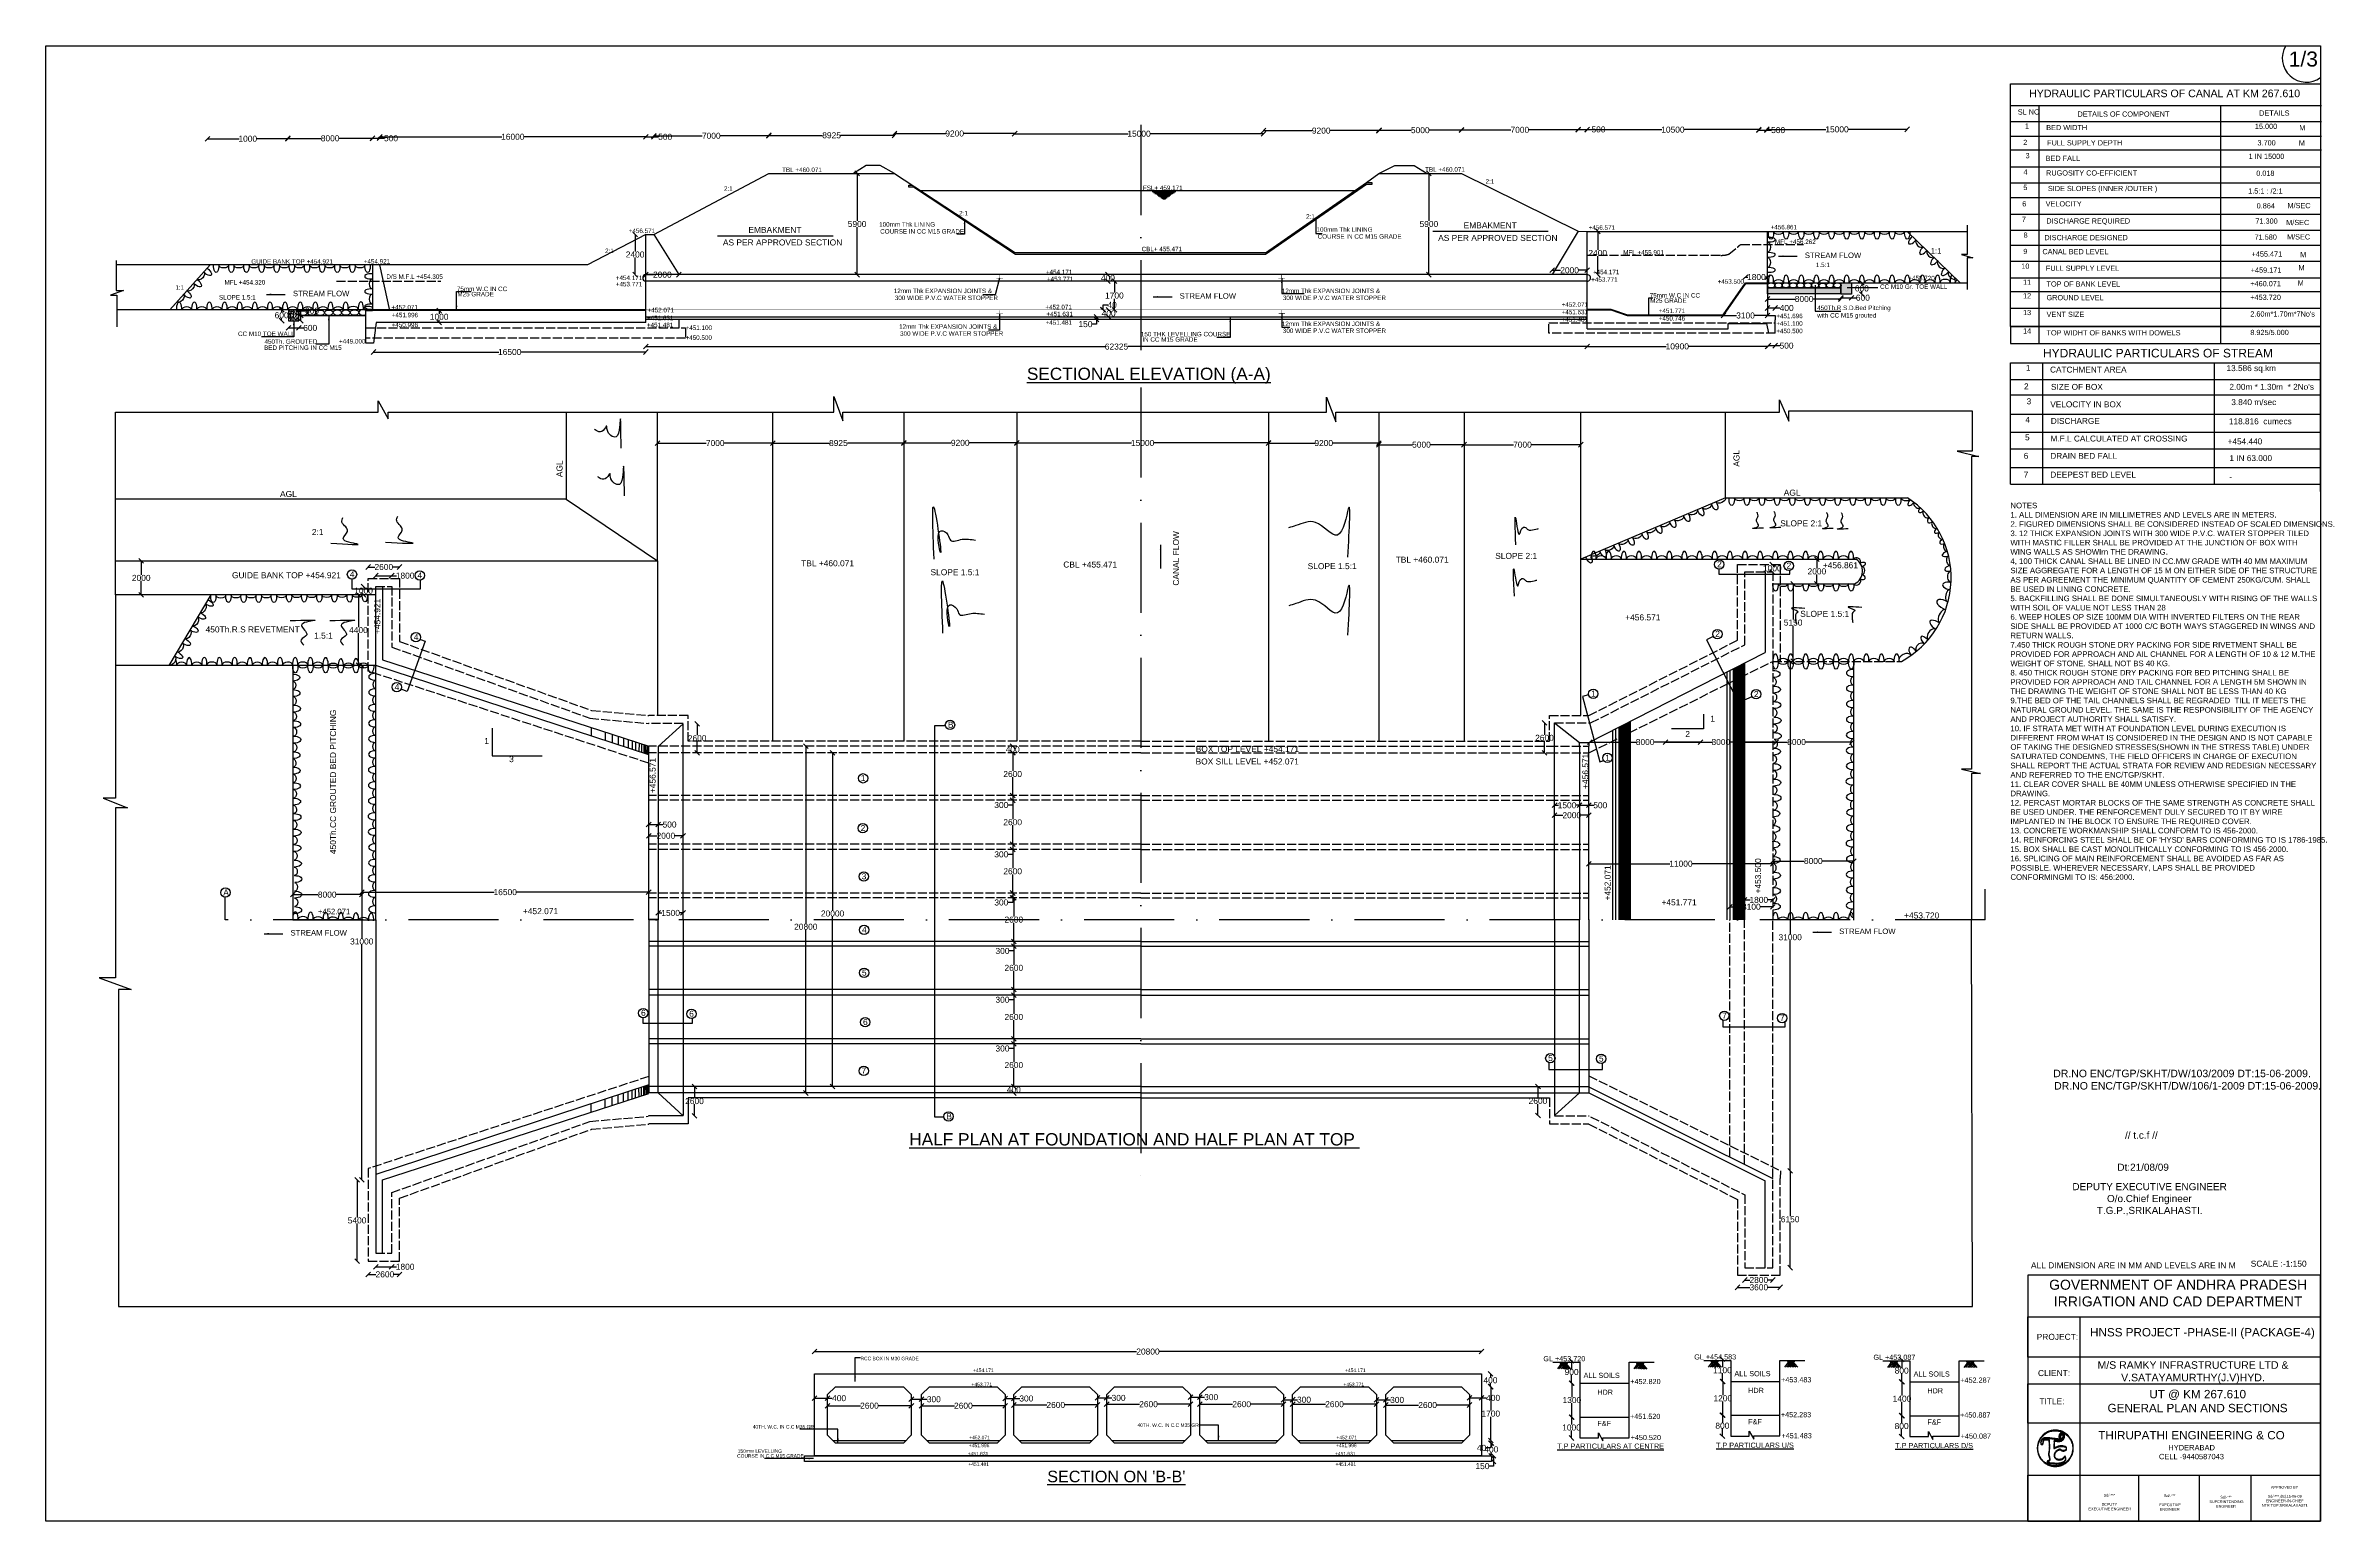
# Model space of a CAD drawing. Header units: millimetres. Extents: x 5124 to 6568637, y 2311 to 91879094.
# Drawn here: x 3696927 to 3742644, y 45926989 to 45956476 of the extents above; entities that cross this region are included whole.
import ezdxf

# ---------------------------------------------------------------- set-up
doc = ezdxf.new("R2010")
doc.units = ezdxf.units.MM
doc.header["$MEASUREMENT"] = 0
doc.linetypes.add('ACAD_ISO02W100', pattern=[15, 12, -3])
doc.linetypes.add('ACAD_ISO10W100', pattern=[18, 12, -3, 0, -3])
for name, color, linetype in [('DIMENSION', 7, 'Continuous'), ('DRAWING', 7, 'Continuous'), ('TEXT', 7, 'Continuous')]:
    doc.layers.add(name, color=color, linetype=linetype)
doc.styles.get("Standard").update_dxf_attribs({"font": 'arial.ttf', "height": 120})
doc.dimstyles.get("Standard").update_dxf_attribs({"dimtxt": 200, "dimasz": 110, "dimexe": 0.18, "dimexo": 0.0625, "dimgap": 0.09, "dimtad": 0, "dimtih": 1, "dimtoh": 1, "dimdec": 0, "dimzin": 0, "dimdsep": 46, "dimtxsty": 'Standard', "dimblk": 'OBLIQUE', "dimcen": 0.09, "dimse1": 1, "dimse2": 1, "dimadec": 0, "dimazin": 0, "dimtfac": 1, "dimtdec": 0, "dimtofl": 0, "dimtmove": 0, "dimatfit": 3, "dimfxl": 1, "dimtolj": 1, "dimtzin": 0, "dimarcsym": 0})
pattern_1 = [(50, (0, 0), (71.72601826, -6.2752135), [7.5, -82.5]), (355, (0, 0), (-13.87513336, 75.21921337), [6, -66]), (100.4514, (5.98, -0.52), (57.85093817, 68.94395421), [6.374019, -70.1142112]), (46.1842, (0, 20), (106.72410486, -16.55190143), [11.25, -123.75]), (96.6356, (8.89, 18.62), (93.46627055, 97.4117871), [9.5610288, -105.1713]), (351.1842, (0, 20), (93.46619451, 97.4118601), [9, -99]), (21, (10, 15), (59.69070521, -40.26188907), [7.5, -82.5]), (326, (10, 15), (24.33153319, 72.5150045), [6, -66]), (71.4514, (14.974, 11.645), (84.02226286, 32.25304967), [6.374019, -70.1142112]), (37.5, (0, 0), (1.215985532, 33.289385383), [0, -65.2, 0, -67, 0, -66.25]), (7.5, (0, 0), (26.306953744, 39.441171188), [0, -38.2, 0, -63.7, 0, -25.25]), (327.5, (-22.3, 0), (53.382243617, -2.255487173), [0, -25, 0, -78, 0, -103.5]), (317.5, (-32.3, 0), (58.318616934, 10.010498233), [0, -32.5, 0, -51.8, 0, -73.5])]

msp = doc.modelspace()

# ---------------------------------------------------------------- texts
at = {"layer": 'DIMENSION', "linetype": 'Continuous', "char_height": 90, "attachment_point": 1}
for s, insert, width in [('TBL +460.071', (3711637.6, 45954042.9), 1091.229), ('TBL +460.071', (3724482.8, 45954050.1), 1091.229), ('2:1', (3710476.2, 45953669), 746.073), ('2:1', (3725690.8, 45953809.8), 746.073), ('2:1', (3715173.7, 45953175), 746.073), ('2:1', (3722104.7, 45953110.5), 746.073), ('+456.571', (3708572.2, 45952823.5), 746.073), (' +456.571', (3727713.8, 45952888.1), 1091.229), ('+456.861', (3731383.4, 45952897.1), 505.723), ('2:1', (3708100.5, 45952423.6), 746.073), ('MFL +455.901', (3728438.8, 45952391.4), 1091.229), ('MFL +456.262', (3731471.6, 45952604.9), 1068.66), ('+454.171', (3708314.6, 45951883.4), 746.073), ('+453.771', (3708314.6, 45951758.4), 746.073), (' +454.171\\P+453.771', (3727800.3, 45951999.2), 540.654), ('+453.500', (3730324.6, 45951809.6), 540.654), ('1.5:1', (3732289.6, 45952142.8), 257.455), ('CC M10 Gr. TOE WALL', (3733571.4, 45951707.1), 1460.116), ('+453.720', (3734136.6, 45951878.8), 1068.66), ('M25 GRADE', (3705150.5, 45951558.1), 746.073), ('+452.071\\P+451.631\\P+451.481', (3727209.3, 45951349.7), 540.654), ('M25 GRADE', (3728980.3, 45951428.8), 746.073), ('450Th.R.S.D.Bed Pitching \\Pwith CC M15 grouted', (3732314.9, 45951283.8), 1460.116), ('+451.771\\P+450.746', (3729149.1, 45951224.1), 540.654), ('+451.696\\P+451.100\\P+450.500', (3731497.6, 45951121.9), 540.654)]:
    msp.add_mtext(s, dxfattribs=dict(at, insert=insert, width=width))
at = {"layer": 'DIMENSION', "attachment_point": 1}
for s, insert, char_height, width in [('GL +453.720', (3726845, 45930289.8), 103.225, 832.045), ('GL +454.583', (3729858.2, 45930325.4), 103.225, 832.045), ('GL +453.087', (3733438.7, 45930317.9), 103.225, 832.045), ('ALL SOILS', (3727648.6, 45929955.5), 103.23, 832.045), ('+452.820', (3728581.3, 45929832.9), 103.23, 832.045), ('ALL SOILS', (3730661.7, 45929991.1), 103.23, 832.045), ('+453.483', (3731594.4, 45929868.6), 103.23, 832.045), ('ALL SOILS', (3734242.2, 45929983.6), 103.23, 832.045), ('+452.287', (3735174.9, 45929861.1), 103.23, 832.045), ('HDR', (3727923.6, 45929619.7), 103.23, 832.045), ('HDR', (3730936.7, 45929655.4), 103.23, 832.045), ('HDR', (3734517.2, 45929647.9), 103.23, 832.045), ('F&F', (3727923.6, 45928994.8), 103.23, 832.045), ('+451.520', (3728577, 45929136.1), 103.23, 832.045), ('F&F', (3730936.7, 45929030.4), 103.23, 832.045), ('+452.283', (3731590.1, 45929171.7), 103.23, 832.045), ('F&F', (3734517.2, 45929022.9), 103.23, 832.045), ('+450.887', (3735170.6, 45929164.2), 103.23, 832.045), ('{\\LT.P PARTICULARS AT CENTRE}', (3727123.6, 45928542), 103.225, 3051.136), ('+450.520', (3728588.8, 45928713.9), 103.23, 832.045), ('{\\LT.P PARTICULARS U/S  }', (3730293.7, 45928560.6), 103.225, 1782.593), ('+451.483', (3731601.9, 45928749.5), 103.23, 832.045), ('{\\LT.P PARTICULARS D/S  }', (3733874.2, 45928553.1), 103.225, 1782.593), ('+450.087', (3735182.4, 45928742), 103.23, 832.045)]:
    msp.add_mtext(s, dxfattribs=dict(at, insert=insert, char_height=char_height, width=width))
at = {"layer": 'DRAWING', "insert": (3736175.1, 45947345), "char_height": 111.3742, "width": 6119.688, "attachment_point": 1}
msp.add_mtext("\\A1;NOTES \\P1. ALL DIMENSION ARE IN MILLIMETRES AND LEVELS ARE IN METERS. \\P2. FIGURED DIMENSIONS SHALL BE CONSIDERED INSTEAD OF SCALED DIMENSIONS.  \\P3. 12 THICK EXPANSION JOINTS WITH 300 WIDE P.V.C. WATER STOPPER TILED WITH MASTIC FILLER SHALL BE PROVIDED AT THE JUNCTION OF BOX WITH WING WALLS AS SHOWIrn THE DRAWING. \\P4, 100 THICK CANAL SHALL BE LINED IN CC.MW GRADE WITH 40 MM MAXIMUM SIZE AGGREGATE FOR A LENGTH OF 15 M ON EITHER SIDE OF THE STRUCTURE AS PER AGREEMENT THE MINIMUM QUANTITY OF CEMENT 250KG/CUM. SHALL BE USED IN LINING CONCRETE. \\P5. BACKFILLING SHALL BE DONE SIMULTANEOUSLY WITH RISING OF THE WALLS WITH SOIL OF VALUE NOT LESS THAN 28 \\P6. WEEP HOLES OP SIZE 100MM DIA WITH INVERTED FILTERS ON THE REAR SIDE SHALL BE PROVIDED AT 1000 C/C BOTH WAYS STAGGERED IN WINGS AND RETURN WALLS. \\P7.450 THICK ROUGH STONE DRY PACKING FOR SIDE RIVETMENT SHALL BE PROVIDED FOR APPROACH AND AIL CHANNEL FOR A LENGTH OF 10 & 12 M.THE WEIGHT OF STONE. SHALL NOT BS 40 KG.\\P8. 450 THICK ROUGH STONE DRY PACKING FOR BED PITCHING SHALL BE PROVIDED FOR APPROACH AND TAIL CHANNEL FOR A LENGTH 5M SHOWN IN THE DRAWING THE WEIGHT OF STONE SHALL NOT BE LESS THAN 40 KG \\P9.THE BED OF THE TAIL CHANNELS SHALL BE REGRADED  TILL IT MEETS THE NATURAL GROUND LEVEL. THE SAME IS THE RESPONSIBILITY OF THE AGENCY AND PROJECT AUTHORITY SHALL SATISFY. \\P10. IF STRATA MET WITH AT FOUNDATION LEVEL DURING EXECUTION IS DIFFERENT FROM WHAT IS CONSIDERED IN THE DESIGN AND IS NOT CAPABLE OF TAKING THE DESIGNED STRESSES(SHOWN IN THE STRESS TABLE) UNDER SATURATED CONDEMNS, THE FIELD OFFICERS IN CHARGE OF EXECUTION SHALL REPORT THE ACTUAL STRATA FOR REVIEW AND REDESIGN NECESSARY AND REFERRED TO THE ENC/TGP/SKHT. \\P11. CLEAR COVER SHALL BE 40MM UNLESS OTHERWISE SPECIFIED IN THE DRAWING. \\P12. PERCAST MORTAR BLOCKS OF THE SAME STRENGTH AS CONCRETE SHALL BE USED UNDER. THE RENFORCEMENT DULY SECURED TO IT BY WIRE IMPLANTED IN THE BLOCK TO ENSURE THE REQUIRED COVER. \\P13. CONCRETE WORKMANSHIP SHALL CONFORM TO IS 456-2000. \\P14. REINFORCING STEEL SHALL BE OF 'HYSD' BARS CONFORMING TO IS 1786-1985. \\P15. BOX SHALL BE CAST MONOLITHICALLY CONFORMING TO IS 456-2000. \\P16. SPLICING OF MAIN REINFORCEMENT SHALL BE AVOIDED AS FAR AS POSSIBLE. WHEREVER NECESSARY, LAPS SHALL BE PROVIDED CONFORMINGMI TO IS: 456:2000.", dxfattribs=at)
at = {"layer": 'TEXT'}
for s, height, p in [('1/3', 300.13, (3741735.3, 45956061.2)), ('HYDRAULIC PARTICULARS OF CANAL AT KM 267.610', 151.616, (3736549, 45955448.5)), ('SL NO', 104.24, (3736323.1, 45955101.8)), ('1', 104.2, (3736465.6, 45954820.5)), ('DETAILS OF COMPONENT ', 104.236, (3737515.6, 45955058.8)), ('15.000', 104.24, (3741059.7, 45954814.5)), ('DETAILS ', 104.24, (3741144.2, 45955079)), ('2', 104.2, (3736431.8, 45954493.9)), ('BED WIDTH ', 104.24, (3736890.6, 45954789.5)), ('FULL SUPPLY DEPTH ', 104.236, (3736907.9, 45954484.4)), ('3.700', 104.24, (3741110.5, 45954484.8)), ('M', 104.2, (3741937.7, 45954481.5)), ('M', 104.2, (3741946.2, 45954785.7)), ('4', 104.2, (3736438.5, 45953902.7)), ('3', 104.2, (3736476.9, 45954229.3)), ('BED FALL ', 104.24, (3736879.3, 45954175.8)), ('RUGOSITY CO-EFFICIENT ', 104.236, (3736888, 45953882.4)), ('1 IN 15000', 104.24, (3740934, 45954214.4)), ('FSL+ 459.171', 90, (3718845.1, 45953591.3)), ('5', 104.2, (3736432.9, 45953593.1)), (' SIDE SLOPES (INNER /OUTER )', 104.236, (3736883.7, 45953571.8)), ('1.5:1 : /2:1', 104.236, (3740925.5, 45953521.3)), ('0.018', 104.24, (3741086.2, 45953876.3)), ('6', 104.2, (3736410.4, 45953266.5)), ('VELOCITY ', 104.24, (3736879.3, 45953265.5)), ('0.864', 104.24, (3741094.7, 45953225.5)), ('M/SEC', 104.24, (3741710.4, 45953230.5)), ('EMBAKMENT', 120, (3710963.1, 45952737.3)), ('100mm Thk LINING ', 90, (3713575.8, 45952860.8)), ('COURSE IN CC M15 GRADE', 90, (3713596.1, 45952721.7)), ('100mm Thk LINING ', 90, (3722315.1, 45952759.6)), ('COURSE IN CC M15 GRADE', 90, (3722335.3, 45952620.5)), ('AS PER APPROVED SECTION', 120, (3724743.1, 45952576.3)), ('EMBAKMENT', 120, (3725252.1, 45952828.3)), ('7', 104.2, (3736404.9, 45952954.9)), ('8', 104.2, (3736438.7, 45952639.6)), ('DISCHARGE DESIGNED ', 104.236, (3736853.5, 45952590.9)), ('DISCHARGE REQUIRED ', 104.236, (3736892.4, 45952923.1)), ('71.580', 104.24, (3741052.4, 45952600)), ('71.300', 104.24, (3741069.3, 45952921.2)), ('M/SEC', 104.24, (3741685, 45952892.4)), ('M/SEC', 104.24, (3741702, 45952605.1)), ('GUIDE BANK TOP +454.921', 90, (3701033, 45952119)), ('+454.921', 90, (3703278.9, 45952122.1)), ('AS PER APPROVED SECTION', 120, (3710454.1, 45952485.3)), ('CBL+ 455.471', 90, (3718819.6, 45952369)), ('STREAM FLOW', 110, (3732068, 45952234)), ('1:1', 110, (3734584.4, 45952322.2)), ('9', 104.2, (3736433.1, 45952313)), ('CANAL BED LEVEL ', 104.236, (3736814.7, 45952310.5)), ('+455.471', 104.24, (3740993.2, 45952261.9)), ('M', 104.2, (3741964.2, 45952250.1)), ('MFL +454.320', 90, (3700497.9, 45951703.7)), ('D/S M.F.L +454.305', 90, (3703730.5, 45951817.5)), ('+454.171', 90, (3716906.8, 45951909.3)), ('+453.771', 90, (3716927, 45951770.2)), ('10', 104.24, (3736393.6, 45952020.2)), ('11', 104.24, (3736427.4, 45951699.3)), ('FULL SUPPLY LEVEL ', 104.236, (3736883.8, 45951978.3)), ('TOP OF BANK LEVEL ', 104.236, (3736896.7, 45951663.4)), ('+460.071', 104.24, (3740967.8, 45951670.3)), ('+459.171', 104.24, (3740976.3, 45951940.7)), ('M', 104.2, (3741913.5, 45951683.8)), ('M', 104.2, (3741930.4, 45951988.1)), ('1:1', 90, (3699516, 45951600)), ('SLOPE 1.5:1', 90, (3700387.5, 45951404.5)), ('STREAM FLOW', 110, (3701864.5, 45951471)), ('+452.071', 90, (3703833, 45951206)), ('75mm W.C IN CC ', 90, (3705139.6, 45951572.5)), ('12mm Thk EXPANSION JOINTS &', 90, (3713868.1, 45951533.1)), ('300 WIDE P.V.C WATER STOPPER', 90, (3713888.3, 45951394)), ('+452.071', 90, (3716897.6, 45951210.1)), ('STREAM FLOW', 110, (3719578.5, 45951421)), ('12mm Thk EXPANSION JOINTS &', 90, (3721619.5, 45951533.1)), ('300 WIDE P.V.C WATER STOPPER', 90, (3721639.7, 45951394)), ('75mm W.C IN CC ', 90, (3728969.3, 45951443.1)), ('12', 104.24, (3736427.4, 45951426.9)), ('GROUND LEVEL', 104.236, (3736896.7, 45951391.1)), ('+453.720', 104.24, (3740967.8, 45951397.9)), ('+450.996', 90, (3703835.6, 45950853)), ('+451.996', 90, (3703837.6, 45951050.5)), ('+451.481', 90, (3708935.6, 45950852)), ('+451.631', 90, (3708937.6, 45950992)), ('+452.071', 90, (3708947.6, 45951149)), ('+451.100', 90, (3709709.1, 45950796.5)), ('12mm Thk EXPANSION JOINTS &', 90, (3713973.8, 45950819.3)), ('+451.481', 90, (3716900.6, 45950901)), ('+451.631', 90, (3716917.8, 45951071)), ('12mm Thk EXPANSION JOINTS &', 90, (3721620, 45950875)), ('300 WIDE P.V.C WATER STOPPER', 90, (3721640.2, 45950735.9)), ('13', 104.24, (3736427.4, 45951093.2)), ('14', 104.24, (3736427.4, 45950723.8)), ('VENT SIZE', 104.24, (3736896.7, 45951057.4)), ('TOP WIDHT OF BANKS WITH DOWELS', 104.236, (3736896.7, 45950687.9)), ('8.925/5.000', 104.236, (3740967.8, 45950694.8)), ("2.60m*1.70m*7No's", 104.236, (3740967.8, 45951064.2)), ('CC M10 TOE WALL', 90, (3700768, 45950675)), ('BED PITCHING IN CC M15', 90, (3701288, 45950397.7)), ('450Th. GROUTED', 90, (3701296.5, 45950520)), ('+449.000', 90, (3702784.5, 45950526)), ('+450.500', 90, (3709707.1, 45950599)), ('300 WIDE P.V.C WATER STOPPER', 90, (3713994, 45950680.2)), ('150 THK LEVELLING COURSE', 90, (3718804.2, 45950668.7)), ('IN CC M15 GRADE', 90, (3718834, 45950562)), ('HYDRAULIC PARTICULARS OF STREAM', 171.579, (3736825.3, 45950247.7)), ('%%USECTIONAL ELEVATION (A-A)', 246.09, (3716526.9, 45949797.2)), ('1', 118, (3736486, 45949980.9)), ('CATCHMENT AREA', 117.961, (3736967, 45949945.8)), ('13.586 sq.km', 117.961, (3740492.5, 45949974.1)), ('2', 118, (3736447.7, 45949611.4)), ('3', 118, (3736498.7, 45949311.9)), ('SIZE OF BOX', 117.961, (3736986.5, 45949600.5)), ("2.00m * 1.30m  * 2No's", 117.961, (3740550, 45949601.1)), ('3.840 m/sec', 117.961, (3740588.5, 45949295)), ('4', 118, (3736473.2, 45948942.3)), ('VELOCITY IN BOX', 117.961, (3736972.1, 45949251.3)), ('DISCHARGE', 117.96, (3736981.8, 45948919.3)), ('118.816  cumecs', 117.961, (3740540.4, 45948912.4)), ('5', 118, (3736466.9, 45948591.9)), ('M.F.L CALCULATED AT CROSSING', 117.961, (3736977, 45948567.8)), ('+454.440', 117.96, (3740514.5, 45948510.6)), ('6', 118, (3736441.4, 45948222.3)), ('DRAIN BED FALL', 117.961, (3736972.1, 45948221.2)), ('1 IN 63.000', 117.961, (3740550, 45948175.9)), ('AGL', 120, (3731646.6, 45947484.4)), ('7', 118, (3736441.4, 45947848)), ('DEEPEST BED LEVEL', 117.961, (3736972.1, 45947846.9)), ('-', 118, (3740550, 45947801.6)), ('AGL', 120, (3701606.7, 45947459.3)), ('2:1', 120, (3702242.9, 45946698.8)), ('SLOPE 2:1', 120, (3731575.9, 45946871.8)), ('TBL +460.071', 120, (3723894.2, 45946146.8)), ('SLOPE 2:1', 120, (3725882.6, 45946221.6)), ('GUIDE BANK TOP +454.921', 120, (3700647.2, 45945835.5)), ('4', 120, (3703001, 45945854.1)), ('4', 120, (3704353.7, 45945834.2)), ('TBL +460.071', 120, (3712016.4, 45946074.8)), ('SLOPE 1.5:1', 120, (3714601.7, 45945895.3)), ('CBL +455.471', 120, (3717254.6, 45946048.6)), ('SLOPE 1.5:1', 120, (3722136.1, 45946016.6)), ('2', 120, (3730316.2, 45946055.2)), ('2', 120, (3731702.2, 45946026.7)), ('+456.861', 120, (3732426.9, 45946034.8)), ('450Th.R.S REVETMENT', 120, (3700119.7, 45944751.5)), ('+456.571', 120, (3728480.1, 45944992.1)), ('SLOPE 1.5:1', 120, (3731976.1, 45945063.4)), ('1.5:1', 120, (3702287.1, 45944628.1)), ('4', 120, (3704279.2, 45944600.2)), ('2', 120, (3730278.2, 45944663.2)), ('4', 120, (3703896.2, 45943602.2)), ('1', 120, (3727797.7, 45943470.7)), ('2', 120, (3731051.2, 45943460.2)), ('1', 120, (3730178.9, 45942968.8)), ('1', 120, (3705687.7, 45942523.2)), ('B', 120, (3714947.7, 45942848.2)), ('2', 120, (3729680.9, 45942662.8)), ('3', 120, (3706183.4, 45942159.3)), ('BOX SILL LEVEL +452.071', 120, (3719896.8, 45942112.6)), ('BOX TOP LEVEL +454.171', 120, (3719899.6, 45942360.1)), ('1', 120, (3728082.2, 45942188.7)), ('1', 120, (3713210.2, 45941780.2)), ('2', 120, (3713205.2, 45940782.2)), ('3', 120, (3713226.2, 45939818.2)), ('A', 120, (3700472.7, 45939495.7)), ('+451.771', 120, (3729203.6, 45939298.9)), ('+452.071', 110, (3702363.7, 45939119.4)), ('+452.071', 120, (3706459, 45939121.6)), ('+453.720', 120, (3734051.1, 45939034.9)), ('STREAM FLOW', 110, (3701815.7, 45938693.4)), ('4', 120, (3713231.7, 45938750.2)), ('STREAM FLOW', 110, (3732754.2, 45938723.9)), ('5', 120, (3713231.7, 45937893.2)), ('6', 120, (3708818.2, 45937089.7)), ('6', 120, (3709780.7, 45937071.2)), ('7', 120, (3730416.7, 45937035.7)), ('7', 120, (3731570.7, 45936989.7)), ('6', 120, (3713252.7, 45936906.2)), ('5', 120, (3726940.7, 45936185.2)), ('5', 120, (3727954.7, 45936175.2)), ('7', 120, (3713223.7, 45935934.2)), ('B', 120, (3714918.2, 45935022.2)), ('%%UHALF PLAN AT FOUNDATION AND HALF PLAN AT TOP ', 246.09, (3714177.4, 45934498.9)), ('// t.c.f //', 142.497, (3738465, 45934632.8)), ('Dt:21/08/09', 142.497, (3738311.3, 45933992.5)), ('ALL DIMENSION ARE IN MM AND LEVELS ARE IN M', 119.752, (3736585.8, 45932044)), ('SCALE :-1:150', 119.752, (3740976.9, 45932077.2)), ('RCC BOX IN M30 GRADE', 70, (3713204.2, 45930206.3)), ('+453.771', 70, (3715421.7, 45929688.1)), ('+454.171', 70, (3715452.8, 45929971.8)), ('+453.771', 70, (3722852.7, 45929688.1)), ('+454.171', 70, (3722883.8, 45929971.8)), ('40TH. W.C. IN C.C M35 GR', 70, (3711050.3, 45928840.9)), ('40TH. W.C. IN C.C M35 GR', 70, (3718737, 45928874.4)), ('150mm LEVELLING ', 70, (3710749.5, 45928356.4)), ('+451.996', 70, (3715367.7, 45928469.1)), ('+452.071', 70, (3715375.7, 45928627.1)), ('+451.996', 70, (3722703.7, 45928469.1)), ('+452.071', 70, (3722711.7, 45928627.1)), ('COURSE IN C.C M15 GRADE', 70, (3710738.3, 45928259.8)), ('+451.631', 70, (3715345.7, 45928306.1)), ('+451.481', 70, (3715357.7, 45928095.1)), ("%%USECTION ON 'B-B'", 231.104, (3716933.6, 45927768)), ('+451.631', 70, (3722681.7, 45928306.1)), ('+451.481', 70, (3722693.7, 45928095.1))]:
    msp.add_text(s, height=height, dxfattribs=at).set_placement(p)
for s, p in [('AGL', (3707249.9, 45947855.3)), ('AGL', (3730762.7, 45948063.4)), ('CANAL FLOW', (3719564.5, 45945687.1)), ('+454.921', (3703611.9, 45944721.5)), ('450Th.CC GROUTED BED PITCHING ', (3702726.1, 45940322.1)), ('+456.571', (3709110.5, 45941539.6)), ('+456.571', (3727743.5, 45941624.6)), ('+452.071', (3728187.5, 45939393.6)), ('+453.500', (3731193.2, 45939533.9))]:
    msp.add_text(s, height=120, rotation=90, dxfattribs=at).set_placement(p)
at = {"layer": 'TEXT', "attachment_point": 1}
for s, insert, char_height, width in [('DR.NO ENC/TGP/SKHT/DW/103/2009 DT:15-06-2009. ', (3737030, 45936013), 150, 7800.673), ('DR.NO ENC/TGP/SKHT/DW/106/1-2009 DT:15-06-2009. ', (3737048.5, 45935766), 150, 8015.336), ('\\pi551.98;DEPUTY EXECUTIVE ENGINEER\\P\\pi1243;O/o.Chief Engineer\\P\\pi1040.7;T.G.P.,SRIKALAHASTI.', (3736861.1, 45933747.3), 142.497, 4172.21), ('PROJECT:', (3736700.7, 45930734.3), 119.75, 1117.325), ('CLIENT:', (3736726.1, 45930009.5), 119.75, 1117.325), ('\\pi8.5452;M/S RAMKY INFRASTRUCTURE LTD &\\P\\pi480.46;V.SATAYAMURTHY(J.V)HYD.', (3737906.8, 45930186.6), 150.332, 3812.213), ('TITLE:', (3736753.7, 45929448.3), 119.75, 649.367), ('\\pi1636;UT @ KM 267.610\\P\\pi800.83;GENERAL PLAN AND SECTIONS  ', (3737315, 45929613), 166.684, 5174.341), ('\\pi732.1;THIRUPATHI ENGINEERING & CO\\P\\pi2131.2;{\\H0.64302x;HYDERABAD\\P\\pi1944.9;CELL -9440587043}', (3737198, 45928792), 166.684, 5174.341), ('\\pi1254.9;Sd/-***\\P\\pi1366;\\P\\pi1215;DEPUTY \\P\\pi931.29; EXECUTIVE ENGINEER', (3736782.4, 45927535.3), 54.43, 2732.007), ('\\pi1254.9;Sd/-***\\P\\pi1355.4; \\P\\pi1142; EXECUTIVE \\P\\pi1170.9;ENGINEER', (3737986.5, 45927526.5), 54.43, 2732.007), ('\\pi1254.9;Sd/-***\\P\\pi1017.7; SUPERINTENDING  \\P\\pi1170.9;ENGINEER', (3739112.4, 45927497.5), 54.43, 2732.007), ('\\pi185.25;APPROVED BY\\P\\pi457.51;\\P\\pi120.6;Sd/-***,dtd,15-06-09 \\P\\pi86.28;ENGINEER-IN-CHIEF\\P\\pi3.1682;NTR TGP:SRIKALAHASTI.', (3741194.3, 45927696), 54.43, 915.014)]:
    msp.add_mtext(s, dxfattribs=dict(at, insert=insert, char_height=char_height, width=width))
at = {"layer": 'TEXT', "color": 7, "width": 5704.358, "attachment_point": 5}
for s, insert, char_height in [('GOVERNMENT OF ANDHRA PRADESH\\PIRRIGATION AND CAD DEPARTMENT', (3739525.8, 45931547.5), 200.021), ('HNSS PROJECT -PHASE-II (PACKAGE-4)', (3740011.9, 45930741.1), 166.684)]:
    msp.add_mtext(s, dxfattribs=dict(at, insert=insert, char_height=char_height))

# ---------------------------------------------------------------- blocks, each defined once
blk = doc.blocks.new('_Oblique')
at = {"color": 0, "linetype": 'ByBlock', "lineweight": -2}
blk.add_line((-0.5, -0.5), (0.5, 0.5), dxfattribs=at)
blk = doc.blocks.new('*D78')
at = {"layer": 'Defpoints', "color": 0}
for p in [(3734003, 45930222), (3734169, 45930222), (3734169, 45929777)]:
    blk.add_point(p, dxfattribs=at)
at = {"layer": 'DIMENSION', "color": 0, "lineweight": -2}
for p, q in [((3734003, 45930222), (3734003, 45930061)), ((3734003, 45929777), (3734003, 45929938))]:
    blk.add_line(p, q, dxfattribs=at)
at = {"layer": 'DIMENSION', "color": 0, "lineweight": -2, "xscale": 95, "yscale": 95, "zscale": 95}
for p, rotation in [((3734003, 45930222), 90), ((3734003, 45929777), 270)]:
    blk.add_blockref('_Oblique', p, dxfattribs=dict(at, rotation=rotation))
at = {"layer": 'DIMENSION', "color": 0, "insert": (3734003, 45929999), "char_height": 120, "attachment_point": 5}
blk.add_mtext('\\A1;800', dxfattribs=at)
blk = doc.blocks.new('*D79')
at = {"layer": 'Defpoints', "color": 0}
for p in [(3734169, 45929777), (3734009, 45929099), (3734169, 45929099)]:
    blk.add_point(p, dxfattribs=at)
at = {"layer": 'DIMENSION', "color": 0, "lineweight": -2}
for p, q in [((3734009, 45929777), (3734009, 45929499)), ((3734009, 45929099), (3734009, 45929377))]:
    blk.add_line(p, q, dxfattribs=at)
at = {"layer": 'DIMENSION', "color": 0, "lineweight": -2, "xscale": 95, "yscale": 95, "zscale": 95}
for p, rotation in [((3734009, 45929777), 90), ((3734009, 45929099), 270)]:
    blk.add_blockref('_Oblique', p, dxfattribs=dict(at, rotation=rotation))
at = {"layer": 'DIMENSION', "color": 0, "insert": (3734009, 45929438), "char_height": 120, "attachment_point": 5}
blk.add_mtext('\\A1;1400', dxfattribs=at)
blk = doc.blocks.new('*D77')
at = {"layer": 'Defpoints', "color": 0, "linetype": 'Continuous'}
for p in [(3734169, 45929099), (3734002, 45928681), (3734169, 45928681)]:
    blk.add_point(p, dxfattribs=at)
at = {"layer": 'TEXT', "color": 0, "linetype": 'Continuous', "lineweight": -2}
for p, q in [((3734002, 45929099), (3734002, 45928951)), ((3734002, 45928681), (3734002, 45928829))]:
    blk.add_line(p, q, dxfattribs=at)
at = {"layer": 'TEXT', "color": 0, "linetype": 'Continuous', "lineweight": -2, "xscale": 95, "yscale": 95, "zscale": 95}
for p, rotation in [((3734002, 45929099), 90), ((3734002, 45928681), 270)]:
    blk.add_blockref('_Oblique', p, dxfattribs=dict(at, rotation=rotation))
at = {"layer": 'TEXT', "color": 0, "linetype": 'Continuous', "insert": (3734002, 45928890), "char_height": 120, "attachment_point": 5}
blk.add_mtext('\\A1;800', dxfattribs=at)
blk = doc.blocks.new('*D81')
at = {"layer": 'Defpoints', "color": 0}
for p in [(3730422, 45930230), (3730588, 45930230), (3730588, 45929784)]:
    blk.add_point(p, dxfattribs=at)
at = {"layer": 'DIMENSION', "color": 0, "lineweight": -2}
for p, q in [((3730422, 45930230), (3730422, 45930068)), ((3730422, 45929784), (3730422, 45929946))]:
    blk.add_line(p, q, dxfattribs=at)
at = {"layer": 'DIMENSION', "color": 0, "lineweight": -2, "xscale": 95, "yscale": 95, "zscale": 95}
for p, rotation in [((3730422, 45930230), 90), ((3730422, 45929784), 270)]:
    blk.add_blockref('_Oblique', p, dxfattribs=dict(at, rotation=rotation))
at = {"layer": 'DIMENSION', "color": 0, "insert": (3730422, 45930007), "char_height": 120, "attachment_point": 5}
blk.add_mtext('\\A1;1100', dxfattribs=at)
blk = doc.blocks.new('*D82')
at = {"layer": 'Defpoints', "color": 0}
for p in [(3730588, 45929784), (3730429, 45929107), (3730588, 45929107)]:
    blk.add_point(p, dxfattribs=at)
at = {"layer": 'DIMENSION', "color": 0, "lineweight": -2}
for p, q in [((3730429, 45929784), (3730429, 45929507)), ((3730429, 45929107), (3730429, 45929384))]:
    blk.add_line(p, q, dxfattribs=at)
at = {"layer": 'DIMENSION', "color": 0, "lineweight": -2, "xscale": 95, "yscale": 95, "zscale": 95}
for p, rotation in [((3730429, 45929784), 90), ((3730429, 45929107), 270)]:
    blk.add_blockref('_Oblique', p, dxfattribs=dict(at, rotation=rotation))
at = {"layer": 'DIMENSION', "color": 0, "insert": (3730429, 45929445), "char_height": 120, "attachment_point": 5}
blk.add_mtext('\\A1;1200', dxfattribs=at)
blk = doc.blocks.new('*D80')
at = {"layer": 'Defpoints', "color": 0, "linetype": 'Continuous'}
for p in [(3730588, 45929107), (3730421, 45928688), (3730588, 45928688)]:
    blk.add_point(p, dxfattribs=at)
at = {"layer": 'TEXT', "color": 0, "linetype": 'Continuous', "lineweight": -2}
for p, q in [((3730421, 45929107), (3730421, 45928959)), ((3730421, 45928688), (3730421, 45928836))]:
    blk.add_line(p, q, dxfattribs=at)
at = {"layer": 'TEXT', "color": 0, "linetype": 'Continuous', "lineweight": -2, "xscale": 95, "yscale": 95, "zscale": 95}
for p, rotation in [((3730421, 45929107), 90), ((3730421, 45928688), 270)]:
    blk.add_blockref('_Oblique', p, dxfattribs=dict(at, rotation=rotation))
at = {"layer": 'TEXT', "color": 0, "linetype": 'Continuous', "insert": (3730421, 45928898), "char_height": 120, "attachment_point": 5}
blk.add_mtext('\\A1;800', dxfattribs=at)
blk = doc.blocks.new('*D84')
at = {"layer": 'Defpoints', "color": 0}
for p in [(3727409, 45930194), (3727575, 45930194), (3727575, 45929749)]:
    blk.add_point(p, dxfattribs=at)
at = {"layer": 'DIMENSION', "color": 0, "lineweight": -2}
for p, q in [((3727409, 45930194), (3727409, 45930033)), ((3727409, 45929749), (3727409, 45929910))]:
    blk.add_line(p, q, dxfattribs=at)
at = {"layer": 'DIMENSION', "color": 0, "lineweight": -2, "xscale": 95, "yscale": 95, "zscale": 95}
for p, rotation in [((3727409, 45930194), 90), ((3727409, 45929749), 270)]:
    blk.add_blockref('_Oblique', p, dxfattribs=dict(at, rotation=rotation))
at = {"layer": 'DIMENSION', "color": 0, "insert": (3727409, 45929971), "char_height": 120, "attachment_point": 5}
blk.add_mtext('\\A1;900', dxfattribs=at)
blk = doc.blocks.new('*D85')
at = {"layer": 'Defpoints', "color": 0}
for p in [(3727575, 45929749), (3727415, 45929071), (3727575, 45929071)]:
    blk.add_point(p, dxfattribs=at)
at = {"layer": 'DIMENSION', "color": 0, "lineweight": -2}
for p, q in [((3727415, 45929749), (3727415, 45929471)), ((3727415, 45929071), (3727415, 45929348))]:
    blk.add_line(p, q, dxfattribs=at)
at = {"layer": 'DIMENSION', "color": 0, "lineweight": -2, "xscale": 95, "yscale": 95, "zscale": 95}
for p, rotation in [((3727415, 45929749), 90), ((3727415, 45929071), 270)]:
    blk.add_blockref('_Oblique', p, dxfattribs=dict(at, rotation=rotation))
at = {"layer": 'DIMENSION', "color": 0, "insert": (3727415, 45929410), "char_height": 120, "attachment_point": 5}
blk.add_mtext('\\A1;1300', dxfattribs=at)
blk = doc.blocks.new('*D83')
at = {"layer": 'Defpoints', "color": 0, "linetype": 'Continuous'}
for p in [(3727575, 45929071), (3727408, 45928653), (3727575, 45928653)]:
    blk.add_point(p, dxfattribs=at)
at = {"layer": 'TEXT', "color": 0, "linetype": 'Continuous', "lineweight": -2}
for p, q in [((3727408, 45929071), (3727408, 45928923)), ((3727408, 45928653), (3727408, 45928801))]:
    blk.add_line(p, q, dxfattribs=at)
at = {"layer": 'TEXT', "color": 0, "linetype": 'Continuous', "lineweight": -2, "xscale": 95, "yscale": 95, "zscale": 95}
for p, rotation in [((3727408, 45929071), 90), ((3727408, 45928653), 270)]:
    blk.add_blockref('_Oblique', p, dxfattribs=dict(at, rotation=rotation))
at = {"layer": 'TEXT', "color": 0, "linetype": 'Continuous', "insert": (3727408, 45928862), "char_height": 120, "attachment_point": 5}
blk.add_mtext('\\A1;1000', dxfattribs=at)
blk = doc.blocks.new('*D86')
at = {"layer": 'Defpoints', "color": 0, "linetype": 'Continuous'}
for p in [(3727773, 45946218), (3729983, 45946218), (3729983, 45942561)]:
    blk.add_point(p, dxfattribs=at)
at = {"layer": 'DIMENSION', "color": 0, "linetype": 'Continuous', "lineweight": -2}
for p, q in [((3727773, 45942561), (3728698, 45942561)), ((3729983, 45942561), (3729057, 45942561))]:
    blk.add_line(p, q, dxfattribs=at)
at = {"layer": 'DIMENSION', "color": 0, "linetype": 'Continuous', "lineweight": -2, "xscale": 95, "yscale": 95, "zscale": 95, "rotation": 180}
blk.add_blockref('_Oblique', (3727773, 45942561), dxfattribs=at)
at = {"layer": 'DIMENSION', "color": 0, "linetype": 'Continuous', "lineweight": -2, "xscale": 95, "yscale": 95, "zscale": 95}
blk.add_blockref('_Oblique', (3729983, 45942561), dxfattribs=at)
at = {"layer": 'DIMENSION', "color": 0, "linetype": 'Continuous', "insert": (3728878, 45942561), "char_height": 120, "attachment_point": 5}
blk.add_mtext('\\A1;8000', dxfattribs=at)
blk = doc.blocks.new('*D87')
at = {"layer": 'Defpoints', "color": 0, "linetype": 'Continuous'}
for p in [(3729285, 45946218), (3731495, 45946218), (3731495, 45942561)]:
    blk.add_point(p, dxfattribs=at)
at = {"layer": 'DIMENSION', "color": 0, "linetype": 'Continuous', "lineweight": -2}
for p, q in [((3729285, 45942561), (3730211, 45942561)), ((3731495, 45942561), (3730569, 45942561))]:
    blk.add_line(p, q, dxfattribs=at)
at = {"layer": 'DIMENSION', "color": 0, "linetype": 'Continuous', "lineweight": -2, "xscale": 95, "yscale": 95, "zscale": 95, "rotation": 180}
blk.add_blockref('_Oblique', (3729285, 45942561), dxfattribs=at)
at = {"layer": 'DIMENSION', "color": 0, "linetype": 'Continuous', "lineweight": -2, "xscale": 95, "yscale": 95, "zscale": 95}
blk.add_blockref('_Oblique', (3731495, 45942561), dxfattribs=at)
at = {"layer": 'DIMENSION', "color": 0, "linetype": 'Continuous', "insert": (3730390, 45942561), "char_height": 120, "attachment_point": 5}
blk.add_mtext('\\A1;8000', dxfattribs=at)
blk = doc.blocks.new('*D88')
at = {"layer": 'Defpoints', "color": 0, "linetype": 'Continuous'}
for p in [(3730798, 45946218), (3733008, 45946218), (3733008, 45942561)]:
    blk.add_point(p, dxfattribs=at)
at = {"layer": 'DIMENSION', "color": 0, "linetype": 'Continuous', "lineweight": -2}
for p, q in [((3730798, 45942561), (3731723, 45942561)), ((3733008, 45942561), (3732082, 45942561))]:
    blk.add_line(p, q, dxfattribs=at)
at = {"layer": 'DIMENSION', "color": 0, "linetype": 'Continuous', "lineweight": -2, "xscale": 95, "yscale": 95, "zscale": 95, "rotation": 180}
blk.add_blockref('_Oblique', (3730798, 45942561), dxfattribs=at)
at = {"layer": 'DIMENSION', "color": 0, "linetype": 'Continuous', "lineweight": -2, "xscale": 95, "yscale": 95, "zscale": 95}
blk.add_blockref('_Oblique', (3733008, 45942561), dxfattribs=at)
at = {"layer": 'DIMENSION', "color": 0, "linetype": 'Continuous', "insert": (3731903, 45942561), "char_height": 120, "attachment_point": 5}
blk.add_mtext('\\A1;8000', dxfattribs=at)
blk = doc.blocks.new('*D90')
at = {"layer": 'Defpoints', "color": 0, "linetype": 'Continuous'}
for p in [(3700160, 45954596), (3701764, 45954617), (3701764, 45954596)]:
    blk.add_point(p, dxfattribs=at)
at = {"layer": 'DIMENSION', "color": 0, "linetype": 'Continuous', "lineweight": -2}
for p, q in [((3700160, 45954617), (3700789, 45954617)), ((3701764, 45954617), (3701136, 45954617))]:
    blk.add_line(p, q, dxfattribs=at)
at = {"layer": 'DIMENSION', "color": 0, "linetype": 'Continuous', "lineweight": -2, "xscale": 95, "yscale": 95, "zscale": 95, "rotation": 180}
blk.add_blockref('_Oblique', (3700160, 45954617), dxfattribs=at)
at = {"layer": 'DIMENSION', "color": 0, "linetype": 'Continuous', "lineweight": -2, "xscale": 95, "yscale": 95, "zscale": 95}
blk.add_blockref('_Oblique', (3701764, 45954617), dxfattribs=at)
at = {"layer": 'DIMENSION', "color": 0, "linetype": 'Continuous', "insert": (3700962, 45954617), "char_height": 120, "attachment_point": 5}
blk.add_mtext('\\A1;1000', dxfattribs=at)
blk = doc.blocks.new('*D91')
at = {"layer": 'Defpoints', "color": 0, "linetype": 'Continuous'}
for p in [(3701764, 45954596), (3703452, 45954626), (3703452, 45952097)]:
    blk.add_point(p, dxfattribs=at)
at = {"layer": 'DIMENSION', "color": 0, "linetype": 'Continuous', "lineweight": -2}
for p, q in [((3701764, 45954626), (3702429, 45954626)), ((3703452, 45954626), (3702787, 45954626))]:
    blk.add_line(p, q, dxfattribs=at)
at = {"layer": 'DIMENSION', "color": 0, "linetype": 'Continuous', "lineweight": -2, "xscale": 95, "yscale": 95, "zscale": 95, "rotation": 180}
blk.add_blockref('_Oblique', (3701764, 45954626), dxfattribs=at)
at = {"layer": 'DIMENSION', "color": 0, "linetype": 'Continuous', "lineweight": -2, "xscale": 95, "yscale": 95, "zscale": 95}
blk.add_blockref('_Oblique', (3703452, 45954626), dxfattribs=at)
at = {"layer": 'DIMENSION', "color": 0, "linetype": 'Continuous', "insert": (3702608, 45954626), "char_height": 120, "attachment_point": 5}
blk.add_mtext('\\A1;8000', dxfattribs=at)
blk = doc.blocks.new('*D92')
at = {"layer": 'Defpoints', "color": 0, "linetype": 'Continuous'}
for p in [(3703597, 45954628), (3703452, 45952097), (3703597, 45952097)]:
    blk.add_point(p, dxfattribs=at)
at = {"layer": 'DIMENSION', "color": 0, "linetype": 'Continuous', "lineweight": -2}
for p, q in [((3703452, 45954628), (3703597, 45954628)), ((3703597, 45954628), (3703692, 45954628))]:
    blk.add_line(p, q, dxfattribs=at)
at = {"layer": 'DIMENSION', "color": 0, "linetype": 'Continuous', "lineweight": -2, "xscale": 95, "yscale": 95, "zscale": 95, "rotation": 180}
blk.add_blockref('_Oblique', (3703452, 45954628), dxfattribs=at)
at = {"layer": 'DIMENSION', "color": 0, "linetype": 'Continuous', "lineweight": -2, "xscale": 95, "yscale": 95, "zscale": 95}
blk.add_blockref('_Oblique', (3703597, 45954628), dxfattribs=at)
at = {"layer": 'DIMENSION', "color": 0, "linetype": 'Continuous', "insert": (3703824, 45954628), "char_height": 120, "attachment_point": 5}
blk.add_mtext('\\A1;500', dxfattribs=at)
blk = doc.blocks.new('*D93')
at = {"layer": 'Defpoints', "color": 0, "linetype": 'Continuous'}
for p in [(3703598, 45954628), (3708916, 45954657), (3708916, 45952704)]:
    blk.add_point(p, dxfattribs=at)
at = {"layer": 'DIMENSION', "color": 0, "linetype": 'Continuous', "lineweight": -2}
for p, q in [((3703598, 45954657), (3706037, 45954657)), ((3708916, 45954657), (3706477, 45954657))]:
    blk.add_line(p, q, dxfattribs=at)
at = {"layer": 'DIMENSION', "color": 0, "linetype": 'Continuous', "lineweight": -2, "xscale": 95, "yscale": 95, "zscale": 95, "rotation": 180}
blk.add_blockref('_Oblique', (3703598, 45954657), dxfattribs=at)
at = {"layer": 'DIMENSION', "color": 0, "linetype": 'Continuous', "lineweight": -2, "xscale": 95, "yscale": 95, "zscale": 95}
blk.add_blockref('_Oblique', (3708916, 45954657), dxfattribs=at)
at = {"layer": 'DIMENSION', "color": 0, "linetype": 'Continuous', "insert": (3706257, 45954657), "char_height": 120, "attachment_point": 5}
blk.add_mtext('\\A1;16000', dxfattribs=at)
blk = doc.blocks.new('*D94')
at = {"layer": 'Defpoints', "color": 0, "linetype": 'Continuous'}
for p in [(3709074, 45954656), (3708916, 45952704), (3709074, 45952704)]:
    blk.add_point(p, dxfattribs=at)
at = {"layer": 'DIMENSION', "color": 0, "linetype": 'Continuous', "lineweight": -2}
for p, q in [((3708916, 45954656), (3709074, 45954656)), ((3709074, 45954656), (3709169, 45954656))]:
    blk.add_line(p, q, dxfattribs=at)
at = {"layer": 'DIMENSION', "color": 0, "linetype": 'Continuous', "lineweight": -2, "xscale": 95, "yscale": 95, "zscale": 95, "rotation": 180}
blk.add_blockref('_Oblique', (3708916, 45954656), dxfattribs=at)
at = {"layer": 'DIMENSION', "color": 0, "linetype": 'Continuous', "lineweight": -2, "xscale": 95, "yscale": 95, "zscale": 95}
blk.add_blockref('_Oblique', (3709074, 45954656), dxfattribs=at)
at = {"layer": 'DIMENSION', "color": 0, "linetype": 'Continuous', "insert": (3709301, 45954656), "char_height": 120, "attachment_point": 5}
blk.add_mtext('\\A1;500', dxfattribs=at)
blk = doc.blocks.new('*D95')
at = {"layer": 'Defpoints', "color": 0, "linetype": 'Continuous'}
for p in [(3711370, 45954676), (3711370, 45953926), (3709074, 45952704)]:
    blk.add_point(p, dxfattribs=at)
at = {"layer": 'DIMENSION', "color": 0, "linetype": 'Continuous', "lineweight": -2}
for p, q in [((3709074, 45954676), (3710043, 45954676)), ((3711370, 45954676), (3710400, 45954676))]:
    blk.add_line(p, q, dxfattribs=at)
at = {"layer": 'DIMENSION', "color": 0, "linetype": 'Continuous', "lineweight": -2, "xscale": 95, "yscale": 95, "zscale": 95, "rotation": 180}
blk.add_blockref('_Oblique', (3709074, 45954676), dxfattribs=at)
at = {"layer": 'DIMENSION', "color": 0, "linetype": 'Continuous', "lineweight": -2, "xscale": 95, "yscale": 95, "zscale": 95}
blk.add_blockref('_Oblique', (3711370, 45954676), dxfattribs=at)
at = {"layer": 'DIMENSION', "color": 0, "linetype": 'Continuous', "insert": (3710222, 45954676), "char_height": 120, "attachment_point": 5}
blk.add_mtext('\\A1;7000', dxfattribs=at)
blk = doc.blocks.new('*D96')
at = {"layer": 'Defpoints', "color": 0, "linetype": 'Continuous'}
for p in [(3713882, 45954686), (3711370, 45953926), (3713882, 45953926)]:
    blk.add_point(p, dxfattribs=at)
at = {"layer": 'DIMENSION', "color": 0, "linetype": 'Continuous', "lineweight": -2}
for p, q in [((3711370, 45954686), (3712446, 45954686)), ((3713882, 45954686), (3712806, 45954686))]:
    blk.add_line(p, q, dxfattribs=at)
at = {"layer": 'DIMENSION', "color": 0, "linetype": 'Continuous', "lineweight": -2, "xscale": 95, "yscale": 95, "zscale": 95, "rotation": 180}
blk.add_blockref('_Oblique', (3711370, 45954686), dxfattribs=at)
at = {"layer": 'DIMENSION', "color": 0, "linetype": 'Continuous', "lineweight": -2, "xscale": 95, "yscale": 95, "zscale": 95}
blk.add_blockref('_Oblique', (3713882, 45954686), dxfattribs=at)
at = {"layer": 'DIMENSION', "color": 0, "linetype": 'Continuous', "insert": (3712626, 45954686), "char_height": 120, "attachment_point": 5}
blk.add_mtext('\\A1;8925', dxfattribs=at)
blk = doc.blocks.new('*D97')
at = {"layer": 'Defpoints', "color": 0, "linetype": 'Continuous'}
for p in [(3716286, 45954722), (3713882, 45953926), (3716286, 45953926)]:
    blk.add_point(p, dxfattribs=at)
at = {"layer": 'DIMENSION', "color": 0, "linetype": 'Continuous', "lineweight": -2}
for p, q in [((3713882, 45954722), (3714905, 45954722)), ((3716286, 45954722), (3715263, 45954722))]:
    blk.add_line(p, q, dxfattribs=at)
at = {"layer": 'DIMENSION', "color": 0, "linetype": 'Continuous', "lineweight": -2, "xscale": 95, "yscale": 95, "zscale": 95, "rotation": 180}
blk.add_blockref('_Oblique', (3713882, 45954722), dxfattribs=at)
at = {"layer": 'DIMENSION', "color": 0, "linetype": 'Continuous', "lineweight": -2, "xscale": 95, "yscale": 95, "zscale": 95}
blk.add_blockref('_Oblique', (3716286, 45954722), dxfattribs=at)
at = {"layer": 'DIMENSION', "color": 0, "linetype": 'Continuous', "insert": (3715084, 45954722), "char_height": 120, "attachment_point": 5}
blk.add_mtext('\\A1;9200', dxfattribs=at)
blk = doc.blocks.new('*D98')
at = {"layer": 'Defpoints', "color": 0, "linetype": 'Continuous'}
for p in [(3716281, 45954717), (3721254, 45954718), (3721254, 45954717)]:
    blk.add_point(p, dxfattribs=at)
at = {"layer": 'DIMENSION', "color": 0, "linetype": 'Continuous', "lineweight": -2}
for p, q in [((3716281, 45954718), (3718547, 45954718)), ((3721254, 45954718), (3718987, 45954718))]:
    blk.add_line(p, q, dxfattribs=at)
at = {"layer": 'DIMENSION', "color": 0, "linetype": 'Continuous', "lineweight": -2, "xscale": 95, "yscale": 95, "zscale": 95, "rotation": 180}
blk.add_blockref('_Oblique', (3716281, 45954718), dxfattribs=at)
at = {"layer": 'DIMENSION', "color": 0, "linetype": 'Continuous', "lineweight": -2, "xscale": 95, "yscale": 95, "zscale": 95}
blk.add_blockref('_Oblique', (3721254, 45954718), dxfattribs=at)
at = {"layer": 'DIMENSION', "color": 0, "linetype": 'Continuous', "insert": (3718767, 45954718), "char_height": 120, "attachment_point": 5}
blk.add_mtext('\\A1;15000', dxfattribs=at)
blk = doc.blocks.new('*D99')
at = {"layer": 'Defpoints', "color": 0, "linetype": 'Continuous'}
for p in [(3721254, 45954718), (3723561, 45954780), (3723561, 45953926)]:
    blk.add_point(p, dxfattribs=at)
at = {"layer": 'DIMENSION', "color": 0, "linetype": 'Continuous', "lineweight": -2}
for p, q in [((3721254, 45954780), (3722228, 45954780)), ((3723561, 45954780), (3722586, 45954780))]:
    blk.add_line(p, q, dxfattribs=at)
at = {"layer": 'DIMENSION', "color": 0, "linetype": 'Continuous', "lineweight": -2, "xscale": 95, "yscale": 95, "zscale": 95, "rotation": 180}
blk.add_blockref('_Oblique', (3721254, 45954780), dxfattribs=at)
at = {"layer": 'DIMENSION', "color": 0, "linetype": 'Continuous', "lineweight": -2, "xscale": 95, "yscale": 95, "zscale": 95}
blk.add_blockref('_Oblique', (3723561, 45954780), dxfattribs=at)
at = {"layer": 'DIMENSION', "color": 0, "linetype": 'Continuous', "insert": (3722407, 45954780), "char_height": 120, "attachment_point": 5}
blk.add_mtext('\\A1;9200', dxfattribs=at)
blk = doc.blocks.new('*D100')
at = {"layer": 'Defpoints', "color": 0, "linetype": 'Continuous'}
for p in [(3725211, 45954789), (3723561, 45953926), (3725211, 45953926)]:
    blk.add_point(p, dxfattribs=at)
at = {"layer": 'DIMENSION', "color": 0, "linetype": 'Continuous', "lineweight": -2}
for p, q in [((3723561, 45954789), (3724207, 45954789)), ((3725211, 45954789), (3724565, 45954789))]:
    blk.add_line(p, q, dxfattribs=at)
at = {"layer": 'DIMENSION', "color": 0, "linetype": 'Continuous', "lineweight": -2, "xscale": 95, "yscale": 95, "zscale": 95, "rotation": 180}
blk.add_blockref('_Oblique', (3723561, 45954789), dxfattribs=at)
at = {"layer": 'DIMENSION', "color": 0, "linetype": 'Continuous', "lineweight": -2, "xscale": 95, "yscale": 95, "zscale": 95}
blk.add_blockref('_Oblique', (3725211, 45954789), dxfattribs=at)
at = {"layer": 'DIMENSION', "color": 0, "linetype": 'Continuous', "insert": (3724386, 45954789), "char_height": 120, "attachment_point": 5}
blk.add_mtext('\\A1;5000', dxfattribs=at)
blk = doc.blocks.new('*D101')
at = {"layer": 'Defpoints', "color": 0, "linetype": 'Continuous'}
for p in [(3727540, 45954796), (3725211, 45953926), (3727540, 45952768)]:
    blk.add_point(p, dxfattribs=at)
at = {"layer": 'DIMENSION', "color": 0, "linetype": 'Continuous', "lineweight": -2}
for p, q in [((3725211, 45954796), (3726197, 45954796)), ((3727540, 45954796), (3726554, 45954796))]:
    blk.add_line(p, q, dxfattribs=at)
at = {"layer": 'DIMENSION', "color": 0, "linetype": 'Continuous', "lineweight": -2, "xscale": 95, "yscale": 95, "zscale": 95, "rotation": 180}
blk.add_blockref('_Oblique', (3725211, 45954796), dxfattribs=at)
at = {"layer": 'DIMENSION', "color": 0, "linetype": 'Continuous', "lineweight": -2, "xscale": 95, "yscale": 95, "zscale": 95}
blk.add_blockref('_Oblique', (3727540, 45954796), dxfattribs=at)
at = {"layer": 'DIMENSION', "color": 0, "linetype": 'Continuous', "insert": (3726375, 45954796), "char_height": 120, "attachment_point": 5}
blk.add_mtext('\\A1;7000', dxfattribs=at)
blk = doc.blocks.new('*D102')
at = {"layer": 'Defpoints', "color": 0, "linetype": 'Continuous'}
for p in [(3727718, 45954804), (3727540, 45952768), (3727718, 45952767)]:
    blk.add_point(p, dxfattribs=at)
at = {"layer": 'DIMENSION', "color": 0, "linetype": 'Continuous', "lineweight": -2}
for p, q in [((3727540, 45954804), (3727718, 45954804)), ((3727718, 45954804), (3727814, 45954804))]:
    blk.add_line(p, q, dxfattribs=at)
at = {"layer": 'DIMENSION', "color": 0, "linetype": 'Continuous', "lineweight": -2, "xscale": 95, "yscale": 95, "zscale": 95, "rotation": 180}
blk.add_blockref('_Oblique', (3727540, 45954804), dxfattribs=at)
at = {"layer": 'DIMENSION', "color": 0, "linetype": 'Continuous', "lineweight": -2, "xscale": 95, "yscale": 95, "zscale": 95}
blk.add_blockref('_Oblique', (3727718, 45954804), dxfattribs=at)
at = {"layer": 'DIMENSION', "color": 0, "linetype": 'Continuous', "insert": (3727946, 45954804), "char_height": 120, "attachment_point": 5}
blk.add_mtext('\\A1;500', dxfattribs=at)
blk = doc.blocks.new('*D103')
at = {"layer": 'Defpoints', "color": 0, "linetype": 'Continuous'}
for p in [(3727718, 45954804), (3731148, 45954804), (3731148, 45954800)]:
    blk.add_point(p, dxfattribs=at)
at = {"layer": 'DIMENSION', "color": 0, "linetype": 'Continuous', "lineweight": -2}
for p, q in [((3727718, 45954800), (3729213, 45954800)), ((3731148, 45954800), (3729653, 45954800))]:
    blk.add_line(p, q, dxfattribs=at)
at = {"layer": 'DIMENSION', "color": 0, "linetype": 'Continuous', "lineweight": -2, "xscale": 95, "yscale": 95, "zscale": 95, "rotation": 180}
blk.add_blockref('_Oblique', (3727718, 45954800), dxfattribs=at)
at = {"layer": 'DIMENSION', "color": 0, "linetype": 'Continuous', "lineweight": -2, "xscale": 95, "yscale": 95, "zscale": 95}
blk.add_blockref('_Oblique', (3731148, 45954800), dxfattribs=at)
at = {"layer": 'DIMENSION', "color": 0, "linetype": 'Continuous', "insert": (3729433, 45954800), "char_height": 120, "attachment_point": 5}
blk.add_mtext('\\A1;10500', dxfattribs=at)
blk = doc.blocks.new('*D104')
at = {"layer": 'Defpoints', "color": 0, "linetype": 'Continuous'}
for p in [(3731148, 45954800), (3731308, 45954800), (3731308, 45954790)]:
    blk.add_point(p, dxfattribs=at)
at = {"layer": 'DIMENSION', "color": 0, "linetype": 'Continuous', "lineweight": -2}
for p, q in [((3731148, 45954790), (3731308, 45954790)), ((3731308, 45954790), (3731402, 45954790))]:
    blk.add_line(p, q, dxfattribs=at)
at = {"layer": 'DIMENSION', "color": 0, "linetype": 'Continuous', "lineweight": -2, "xscale": 95, "yscale": 95, "zscale": 95, "rotation": 180}
blk.add_blockref('_Oblique', (3731148, 45954790), dxfattribs=at)
at = {"layer": 'DIMENSION', "color": 0, "linetype": 'Continuous', "lineweight": -2, "xscale": 95, "yscale": 95, "zscale": 95}
blk.add_blockref('_Oblique', (3731308, 45954790), dxfattribs=at)
at = {"layer": 'DIMENSION', "color": 0, "linetype": 'Continuous', "insert": (3731535, 45954790), "char_height": 120, "attachment_point": 5}
blk.add_mtext('\\A1;500', dxfattribs=at)
blk = doc.blocks.new('*D105')
at = {"layer": 'Defpoints', "color": 0, "linetype": 'Continuous'}
for p in [(3731308, 45954790), (3734114, 45954806), (3734114, 45952767)]:
    blk.add_point(p, dxfattribs=at)
at = {"layer": 'DIMENSION', "color": 0, "linetype": 'Continuous', "lineweight": -2}
for p, q in [((3731308, 45954806), (3732491, 45954806)), ((3734114, 45954806), (3732931, 45954806))]:
    blk.add_line(p, q, dxfattribs=at)
at = {"layer": 'DIMENSION', "color": 0, "linetype": 'Continuous', "lineweight": -2, "xscale": 95, "yscale": 95, "zscale": 95, "rotation": 180}
blk.add_blockref('_Oblique', (3731308, 45954806), dxfattribs=at)
at = {"layer": 'DIMENSION', "color": 0, "linetype": 'Continuous', "lineweight": -2, "xscale": 95, "yscale": 95, "zscale": 95}
blk.add_blockref('_Oblique', (3734114, 45954806), dxfattribs=at)
at = {"layer": 'DIMENSION', "color": 0, "linetype": 'Continuous', "insert": (3732711, 45954806), "char_height": 120, "attachment_point": 5}
blk.add_mtext('\\A1;15000', dxfattribs=at)
blk = doc.blocks.new('*D106')
at = {"layer": 'Defpoints', "color": 0, "linetype": 'Continuous'}
for p in [(3701776, 45950982), (3701982, 45950982), (3701982, 45950837)]:
    blk.add_point(p, dxfattribs=at)
at = {"layer": 'DIMENSION', "color": 0, "linetype": 'Continuous', "lineweight": -2}
for p, q in [((3701776, 45950837), (3701982, 45950837)), ((3701982, 45950837), (3702078, 45950837))]:
    blk.add_line(p, q, dxfattribs=at)
at = {"layer": 'DIMENSION', "color": 0, "linetype": 'Continuous', "lineweight": -2, "xscale": 95, "yscale": 95, "zscale": 95, "rotation": 180}
blk.add_blockref('_Oblique', (3701776, 45950837), dxfattribs=at)
at = {"layer": 'DIMENSION', "color": 0, "linetype": 'Continuous', "lineweight": -2, "xscale": 95, "yscale": 95, "zscale": 95}
blk.add_blockref('_Oblique', (3701982, 45950837), dxfattribs=at)
at = {"layer": 'DIMENSION', "color": 0, "linetype": 'Continuous', "insert": (3702210, 45950837), "char_height": 120, "attachment_point": 5}
blk.add_mtext('\\A1;600', dxfattribs=at)
blk = doc.blocks.new('*D107')
at = {"layer": 'Defpoints', "color": 0, "linetype": 'Continuous'}
for p in [(3701639, 45951198), (3701776, 45951198), (3701776, 45950982)]:
    blk.add_point(p, dxfattribs=at)
at = {"layer": 'DIMENSION', "color": 0, "linetype": 'Continuous', "lineweight": -2}
for p, q in [((3701639, 45951198), (3701639, 45951151)), ((3701639, 45950982), (3701639, 45951028))]:
    blk.add_line(p, q, dxfattribs=at)
at = {"layer": 'DIMENSION', "color": 0, "linetype": 'Continuous', "lineweight": -2, "xscale": 95, "yscale": 95, "zscale": 95}
for p, rotation in [((3701639, 45951198), 90), ((3701639, 45950982), 270)]:
    blk.add_blockref('_Oblique', p, dxfattribs=dict(at, rotation=rotation))
at = {"layer": 'DIMENSION', "color": 0, "linetype": 'Continuous', "insert": (3701639, 45951090), "char_height": 120, "attachment_point": 5}
blk.add_mtext('\\A1;600', dxfattribs=at)
blk = doc.blocks.new('*D108')
at = {"layer": 'Defpoints', "color": 0, "linetype": 'Continuous'}
for p in [(3701982.5, 45951087), (3701982.5, 45950981.5), (3702019.5, 45951087)]:
    blk.add_point(p, dxfattribs=at)
at = {"layer": 'DIMENSION', "color": 0, "linetype": 'Continuous', "lineweight": -2}
for p, q in [((3702019.5, 45951087), (3702019.5, 45951182)), ((3702019.5, 45951182), (3702114.5, 45951182)), ((3702019.5, 45950981.5), (3702019.5, 45951087))]:
    blk.add_line(p, q, dxfattribs=at)
at = {"layer": 'DIMENSION', "color": 0, "linetype": 'Continuous', "lineweight": -2, "xscale": 95, "yscale": 95, "zscale": 95}
for p, rotation in [((3702019.5, 45951087), 90), ((3702019.5, 45950981.5), 270)]:
    blk.add_blockref('_Oblique', p, dxfattribs=dict(at, rotation=rotation))
at = {"layer": 'DIMENSION', "color": 0, "linetype": 'Continuous', "insert": (3702246.909236, 45951182), "char_height": 120, "attachment_point": 5}
blk.add_mtext('\\A1;300', dxfattribs=at)
blk = doc.blocks.new('*D205')
at = {"layer": 'Defpoints', "color": 0, "linetype": 'Continuous'}
for p in [(3704362, 45951186), (3704362, 45950948), (3704786, 45951186)]:
    blk.add_point(p, dxfattribs=at)
at = {"layer": 'DIMENSION', "color": 0, "linetype": 'Continuous', "lineweight": -2}
for p, q in [((3704786, 45951186), (3704786, 45951122)), ((3704786, 45950948), (3704786, 45950999))]:
    blk.add_line(p, q, dxfattribs=at)
at = {"layer": 'DIMENSION', "color": 0, "linetype": 'Continuous', "lineweight": -2, "xscale": 95, "yscale": 95, "zscale": 95}
for p, rotation in [((3704786, 45951186), 90), ((3704786, 45950948), 270)]:
    blk.add_blockref('_Oblique', p, dxfattribs=dict(at, rotation=rotation))
at = {"layer": 'DIMENSION', "color": 0, "linetype": 'Continuous', "insert": (3704786, 45951060), "char_height": 120, "attachment_point": 5}
blk.add_mtext('\\A1;1000', dxfattribs=at)
blk = doc.blocks.new('*D109')
at = {"layer": 'Defpoints', "color": 0, "linetype": 'Continuous'}
for p in [(3708916, 45950948), (3703474, 45950536), (3708916, 45950356)]:
    blk.add_point(p, dxfattribs=at)
at = {"layer": 'DIMENSION', "color": 0, "linetype": 'Continuous', "lineweight": -2}
for p, q in [((3703474, 45950356), (3705975, 45950356)), ((3708916, 45950356), (3706415, 45950356))]:
    blk.add_line(p, q, dxfattribs=at)
at = {"layer": 'DIMENSION', "color": 0, "linetype": 'Continuous', "lineweight": -2, "xscale": 95, "yscale": 95, "zscale": 95, "rotation": 180}
blk.add_blockref('_Oblique', (3703474, 45950356), dxfattribs=at)
at = {"layer": 'DIMENSION', "color": 0, "linetype": 'Continuous', "lineweight": -2, "xscale": 95, "yscale": 95, "zscale": 95}
blk.add_blockref('_Oblique', (3708916, 45950356), dxfattribs=at)
at = {"layer": 'DIMENSION', "color": 0, "linetype": 'Continuous', "insert": (3706195, 45950356), "char_height": 120, "attachment_point": 5}
blk.add_mtext('\\A1;16500', dxfattribs=at)
blk = doc.blocks.new('*D110')
at = {"layer": 'Defpoints', "color": 0, "linetype": 'Continuous'}
for p in [(3708916, 45950948), (3727718, 45950941), (3727718, 45950464)]:
    blk.add_point(p, dxfattribs=at)
at = {"layer": 'DIMENSION', "color": 0, "linetype": 'Continuous', "lineweight": -2}
for p, q in [((3708916, 45950464), (3718091, 45950464)), ((3727718, 45950464), (3718544, 45950464))]:
    blk.add_line(p, q, dxfattribs=at)
at = {"layer": 'DIMENSION', "color": 0, "linetype": 'Continuous', "lineweight": -2, "xscale": 95, "yscale": 95, "zscale": 95, "rotation": 180}
blk.add_blockref('_Oblique', (3708916, 45950464), dxfattribs=at)
at = {"layer": 'DIMENSION', "color": 0, "linetype": 'Continuous', "lineweight": -2, "xscale": 95, "yscale": 95, "zscale": 95}
blk.add_blockref('_Oblique', (3727718, 45950464), dxfattribs=at)
at = {"layer": 'DIMENSION', "color": 0, "linetype": 'Continuous', "insert": (3718317, 45950464), "char_height": 120, "attachment_point": 5}
blk.add_mtext('\\A1;62325', dxfattribs=at)
blk = doc.blocks.new('*D111')
at = {"layer": 'Defpoints', "color": 0, "linetype": 'Continuous'}
for p in [(3727718, 45950941), (3731321, 45951086), (3731321, 45950467)]:
    blk.add_point(p, dxfattribs=at)
at = {"layer": 'DIMENSION', "color": 0, "linetype": 'Continuous', "lineweight": -2}
for p, q in [((3727718, 45950467), (3729300, 45950467)), ((3731321, 45950467), (3729740, 45950467))]:
    blk.add_line(p, q, dxfattribs=at)
at = {"layer": 'DIMENSION', "color": 0, "linetype": 'Continuous', "lineweight": -2, "xscale": 95, "yscale": 95, "zscale": 95, "rotation": 180}
blk.add_blockref('_Oblique', (3727718, 45950467), dxfattribs=at)
at = {"layer": 'DIMENSION', "color": 0, "linetype": 'Continuous', "lineweight": -2, "xscale": 95, "yscale": 95, "zscale": 95}
blk.add_blockref('_Oblique', (3731321, 45950467), dxfattribs=at)
at = {"layer": 'DIMENSION', "color": 0, "linetype": 'Continuous', "insert": (3729520, 45950467), "char_height": 120, "attachment_point": 5}
blk.add_mtext('\\A1;10900', dxfattribs=at)
blk = doc.blocks.new('*D112')
at = {"layer": 'Defpoints', "color": 0, "linetype": 'Continuous'}
for p in [(3731342, 45950735), (3731476, 45950735), (3731476, 45950483)]:
    blk.add_point(p, dxfattribs=at)
at = {"layer": 'DIMENSION', "color": 0, "linetype": 'Continuous', "lineweight": -2}
for p, q in [((3731342, 45950483), (3731476, 45950483)), ((3731476, 45950483), (3731570, 45950483))]:
    blk.add_line(p, q, dxfattribs=at)
at = {"layer": 'DIMENSION', "color": 0, "linetype": 'Continuous', "lineweight": -2, "xscale": 95, "yscale": 95, "zscale": 95, "rotation": 180}
blk.add_blockref('_Oblique', (3731342, 45950483), dxfattribs=at)
at = {"layer": 'DIMENSION', "color": 0, "linetype": 'Continuous', "lineweight": -2, "xscale": 95, "yscale": 95, "zscale": 95}
blk.add_blockref('_Oblique', (3731476, 45950483), dxfattribs=at)
at = {"layer": 'DIMENSION', "color": 0, "linetype": 'Continuous', "insert": (3731703, 45950483), "char_height": 120, "attachment_point": 5}
blk.add_mtext('\\A1;500', dxfattribs=at)
blk = doc.blocks.new('*D113')
at = {"layer": 'Defpoints', "color": 0, "linetype": 'Continuous'}
for p in [(3730445.5, 45951085.5), (3731321, 45951085.5), (3731321, 45951085.5)]:
    blk.add_point(p, dxfattribs=at)
at = {"layer": 'DIMENSION', "color": 0, "linetype": 'Continuous', "lineweight": -2}
for p, q in [((3730445.5, 45951085.5), (3730704.22412, 45951085.5)), ((3731321, 45951085.5), (3731062.27588, 45951085.5))]:
    blk.add_line(p, q, dxfattribs=at)
at = {"layer": 'DIMENSION', "color": 0, "linetype": 'Continuous', "lineweight": -2, "xscale": 95, "yscale": 95, "zscale": 95, "rotation": 180}
blk.add_blockref('_Oblique', (3730445.5, 45951085.5), dxfattribs=at)
at = {"layer": 'DIMENSION', "color": 0, "linetype": 'Continuous', "lineweight": -2, "xscale": 95, "yscale": 95, "zscale": 95}
blk.add_blockref('_Oblique', (3731321, 45951085.5), dxfattribs=at)
at = {"layer": 'DIMENSION', "color": 0, "linetype": 'Continuous', "insert": (3730883.25, 45951085.5), "char_height": 120, "attachment_point": 5}
blk.add_mtext('\\A1;3100', dxfattribs=at)
blk = doc.blocks.new('*D114')
at = {"layer": 'Defpoints', "color": 0, "linetype": 'Continuous'}
for p in [(3731321, 45951086), (3731476, 45951236), (3731476, 45951086)]:
    blk.add_point(p, dxfattribs=at)
at = {"layer": 'DIMENSION', "color": 0, "linetype": 'Continuous', "lineweight": -2}
for p, q in [((3731321, 45951236), (3731476, 45951236)), ((3731476, 45951236), (3731570, 45951236))]:
    blk.add_line(p, q, dxfattribs=at)
at = {"layer": 'DIMENSION', "color": 0, "linetype": 'Continuous', "lineweight": -2, "xscale": 95, "yscale": 95, "zscale": 95, "rotation": 180}
blk.add_blockref('_Oblique', (3731321, 45951236), dxfattribs=at)
at = {"layer": 'DIMENSION', "color": 0, "linetype": 'Continuous', "lineweight": -2, "xscale": 95, "yscale": 95, "zscale": 95}
blk.add_blockref('_Oblique', (3731476, 45951236), dxfattribs=at)
at = {"layer": 'DIMENSION', "color": 0, "linetype": 'Continuous', "insert": (3731705, 45951236), "char_height": 120, "attachment_point": 5}
blk.add_mtext('\\A1;400', dxfattribs=at)
blk = doc.blocks.new('*D115')
at = {"layer": 'Defpoints', "color": 0, "linetype": 'Continuous'}
for p in [(3732788, 45951514), (3733000, 45951514), (3733000, 45951441)]:
    blk.add_point(p, dxfattribs=at)
at = {"layer": 'DIMENSION', "color": 0, "linetype": 'Continuous', "lineweight": -2}
for p, q in [((3732788, 45951441), (3733000, 45951441)), ((3733000, 45951441), (3733095, 45951441))]:
    blk.add_line(p, q, dxfattribs=at)
at = {"layer": 'DIMENSION', "color": 0, "linetype": 'Continuous', "lineweight": -2, "xscale": 95, "yscale": 95, "zscale": 95, "rotation": 180}
blk.add_blockref('_Oblique', (3732788, 45951441), dxfattribs=at)
at = {"layer": 'DIMENSION', "color": 0, "linetype": 'Continuous', "lineweight": -2, "xscale": 95, "yscale": 95, "zscale": 95}
blk.add_blockref('_Oblique', (3733000, 45951441), dxfattribs=at)
at = {"layer": 'DIMENSION', "color": 0, "linetype": 'Continuous', "insert": (3733228, 45951441), "char_height": 120, "attachment_point": 5}
blk.add_mtext('\\A1;600', dxfattribs=at)
blk = doc.blocks.new('*D116')
at = {"layer": 'Defpoints', "color": 0, "linetype": 'Continuous'}
for p in [(3733000, 45951738), (3733000, 45951514), (3733207, 45951514)]:
    blk.add_point(p, dxfattribs=at)
at = {"layer": 'DIMENSION', "color": 0, "linetype": 'Continuous', "lineweight": -2}
for p, q in [((3733207, 45951738), (3733207, 45951687)), ((3733207, 45951514), (3733207, 45951565))]:
    blk.add_line(p, q, dxfattribs=at)
at = {"layer": 'DIMENSION', "color": 0, "linetype": 'Continuous', "lineweight": -2, "xscale": 95, "yscale": 95, "zscale": 95}
for p, rotation in [((3733207, 45951738), 90), ((3733207, 45951514), 270)]:
    blk.add_blockref('_Oblique', p, dxfattribs=dict(at, rotation=rotation))
at = {"layer": 'DIMENSION', "color": 0, "linetype": 'Continuous', "insert": (3733207, 45951626), "char_height": 120, "attachment_point": 5}
blk.add_mtext('\\A1;600', dxfattribs=at)
blk = doc.blocks.new('*D117')
at = {"layer": 'Defpoints', "color": 0, "linetype": 'Continuous'}
for p in [(3731321, 45951514), (3731321, 45951415), (3732788, 45951514)]:
    blk.add_point(p, dxfattribs=at)
at = {"layer": 'DIMENSION', "color": 0, "linetype": 'Continuous', "lineweight": -2}
for p, q in [((3731321, 45951415), (3731875, 45951415)), ((3732788, 45951415), (3732234, 45951415))]:
    blk.add_line(p, q, dxfattribs=at)
at = {"layer": 'DIMENSION', "color": 0, "linetype": 'Continuous', "lineweight": -2, "xscale": 95, "yscale": 95, "zscale": 95, "rotation": 180}
blk.add_blockref('_Oblique', (3731321, 45951415), dxfattribs=at)
at = {"layer": 'DIMENSION', "color": 0, "linetype": 'Continuous', "lineweight": -2, "xscale": 95, "yscale": 95, "zscale": 95}
blk.add_blockref('_Oblique', (3732788, 45951415), dxfattribs=at)
at = {"layer": 'DIMENSION', "color": 0, "linetype": 'Continuous', "insert": (3732054, 45951415), "char_height": 120, "attachment_point": 5}
blk.add_mtext('\\A1;8000', dxfattribs=at)
blk = doc.blocks.new('*D118')
at = {"layer": 'Defpoints', "color": 0, "linetype": 'Continuous'}
for p in [(3730880, 45951854), (3730880, 45951738), (3731321, 45951738)]:
    blk.add_point(p, dxfattribs=at)
at = {"layer": 'DIMENSION', "color": 0, "linetype": 'Continuous', "lineweight": -2}
for p, q in [((3730880, 45951854), (3730927, 45951854)), ((3731321, 45951854), (3731274, 45951854))]:
    blk.add_line(p, q, dxfattribs=at)
at = {"layer": 'DIMENSION', "color": 0, "linetype": 'Continuous', "lineweight": -2, "xscale": 95, "yscale": 95, "zscale": 95, "rotation": 180}
blk.add_blockref('_Oblique', (3730880, 45951854), dxfattribs=at)
at = {"layer": 'DIMENSION', "color": 0, "linetype": 'Continuous', "lineweight": -2, "xscale": 95, "yscale": 95, "zscale": 95}
blk.add_blockref('_Oblique', (3731321, 45951854), dxfattribs=at)
at = {"layer": 'DIMENSION', "color": 0, "linetype": 'Continuous', "insert": (3731101, 45951854), "char_height": 120, "attachment_point": 5}
blk.add_mtext('\\A1;1800', dxfattribs=at)
blk = doc.blocks.new('*D119')
at = {"layer": 'Defpoints', "color": 0, "linetype": 'Continuous'}
for p in [(3727723, 45952767), (3727931, 45952767), (3727718, 45951902)]:
    blk.add_point(p, dxfattribs=at)
at = {"layer": 'DIMENSION', "color": 0, "linetype": 'Continuous', "lineweight": -2}
for p, q in [((3727931, 45952767), (3727931, 45952396)), ((3727931, 45951902), (3727931, 45952273))]:
    blk.add_line(p, q, dxfattribs=at)
at = {"layer": 'DIMENSION', "color": 0, "linetype": 'Continuous', "lineweight": -2, "xscale": 95, "yscale": 95, "zscale": 95}
for p, rotation in [((3727931, 45952767), 90), ((3727931, 45951902), 270)]:
    blk.add_blockref('_Oblique', p, dxfattribs=dict(at, rotation=rotation))
at = {"layer": 'DIMENSION', "color": 0, "linetype": 'Continuous', "insert": (3727931, 45952335), "char_height": 120, "attachment_point": 5}
blk.add_mtext('\\A1;2400', dxfattribs=at)
blk = doc.blocks.new('*D120')
at = {"layer": 'Defpoints', "color": 0, "linetype": 'Continuous'}
for p in [(3727020.302, 45951902.5), (3727718.5, 45951990), (3727718.5, 45951902.5)]:
    blk.add_point(p, dxfattribs=at)
at = {"layer": 'DIMENSION', "color": 0, "linetype": 'Continuous', "lineweight": -2}
for p, q in [((3727020.302, 45951990), (3727189.311, 45951990)), ((3727718.5, 45951990), (3727549.491, 45951990))]:
    blk.add_line(p, q, dxfattribs=at)
at = {"layer": 'DIMENSION', "color": 0, "linetype": 'Continuous', "lineweight": -2, "xscale": 95, "yscale": 95, "zscale": 95, "rotation": 180}
blk.add_blockref('_Oblique', (3727020.302, 45951990), dxfattribs=at)
at = {"layer": 'DIMENSION', "color": 0, "linetype": 'Continuous', "lineweight": -2, "xscale": 95, "yscale": 95, "zscale": 95}
blk.add_blockref('_Oblique', (3727718.5, 45951990), dxfattribs=at)
at = {"layer": 'DIMENSION', "color": 0, "linetype": 'Continuous', "insert": (3727369.401, 45951990), "char_height": 120, "attachment_point": 5}
blk.add_mtext('\\A1;2000', dxfattribs=at)
blk = doc.blocks.new('*D121')
at = {"layer": 'Defpoints', "color": 0, "linetype": 'Continuous'}
for p in [(3724520, 45953926), (3724520, 45951902), (3724558, 45951902)]:
    blk.add_point(p, dxfattribs=at)
at = {"layer": 'DIMENSION', "color": 0, "linetype": 'Continuous', "lineweight": -2}
for p, q in [((3724558, 45953926), (3724558, 45952976)), ((3724558, 45951902), (3724558, 45952853))]:
    blk.add_line(p, q, dxfattribs=at)
at = {"layer": 'DIMENSION', "color": 0, "linetype": 'Continuous', "lineweight": -2, "xscale": 95, "yscale": 95, "zscale": 95}
for p, rotation in [((3724558, 45953926), 90), ((3724558, 45951902), 270)]:
    blk.add_blockref('_Oblique', p, dxfattribs=dict(at, rotation=rotation))
at = {"layer": 'DIMENSION', "color": 0, "linetype": 'Continuous', "insert": (3724558, 45952914), "char_height": 120, "attachment_point": 5}
blk.add_mtext('\\A1;5900', dxfattribs=at)
blk = doc.blocks.new('*D122')
at = {"layer": 'Defpoints', "color": 0, "linetype": 'Continuous'}
for p in [(3718146, 45951902), (3718146, 45951902), (3718146, 45951770)]:
    blk.add_point(p, dxfattribs=at)
at = {"layer": 'DIMENSION', "color": 0, "linetype": 'Continuous', "lineweight": -2}
for p, q in [((3718146, 45951902), (3718146, 45951898)), ((3718146, 45951770), (3718146, 45951775))]:
    blk.add_line(p, q, dxfattribs=at)
at = {"layer": 'DIMENSION', "color": 0, "linetype": 'Continuous', "lineweight": -2, "xscale": 95, "yscale": 95, "zscale": 95}
for p, rotation in [((3718146, 45951902), 90), ((3718146, 45951770), 270)]:
    blk.add_blockref('_Oblique', p, dxfattribs=dict(at, rotation=rotation))
at = {"layer": 'DIMENSION', "color": 0, "linetype": 'Continuous', "insert": (3718146, 45951836), "char_height": 120, "attachment_point": 5}
blk.add_mtext('\\A1;400', dxfattribs=at)
blk = doc.blocks.new('*D123')
at = {"layer": 'Defpoints', "color": 0, "linetype": 'Continuous'}
for p in [(3718275, 45951770), (3718275, 45951198), (3718275, 45951198)]:
    blk.add_point(p, dxfattribs=at)
at = {"layer": 'DIMENSION', "color": 0, "linetype": 'Continuous', "lineweight": -2}
for p, q in [((3718275, 45951770), (3718275, 45951545)), ((3718275, 45951198), (3718275, 45951422))]:
    blk.add_line(p, q, dxfattribs=at)
at = {"layer": 'DIMENSION', "color": 0, "linetype": 'Continuous', "lineweight": -2, "xscale": 95, "yscale": 95, "zscale": 95}
for p, rotation in [((3718275, 45951770), 90), ((3718275, 45951198), 270)]:
    blk.add_blockref('_Oblique', p, dxfattribs=dict(at, rotation=rotation))
at = {"layer": 'DIMENSION', "color": 0, "linetype": 'Continuous', "insert": (3718275, 45951484), "char_height": 120, "attachment_point": 5}
blk.add_mtext('\\A1;1700', dxfattribs=at)
blk = doc.blocks.new('*D124')
at = {"layer": 'Defpoints', "color": 0, "linetype": 'Continuous'}
for p in [(3718048, 45951204), (3718076, 45951204), (3718077, 45951198)]:
    blk.add_point(p, dxfattribs=at)
at = {"layer": 'DIMENSION', "color": 0, "linetype": 'Continuous', "lineweight": -2}
for p, q in [((3718048, 45951204), (3718048, 45951298)), ((3718048, 45951298), (3718142, 45951298)), ((3718048, 45951198), (3718048, 45951204))]:
    blk.add_line(p, q, dxfattribs=at)
at = {"layer": 'DIMENSION', "color": 0, "linetype": 'Continuous', "lineweight": -2, "xscale": 95, "yscale": 95, "zscale": 95}
for p, rotation in [((3718048, 45951204), 90), ((3718048, 45951198), 270)]:
    blk.add_blockref('_Oblique', p, dxfattribs=dict(at, rotation=rotation))
at = {"layer": 'DIMENSION', "color": 0, "linetype": 'Continuous', "insert": (3718231, 45951298), "char_height": 120, "attachment_point": 5}
blk.add_mtext('\\A1;40', dxfattribs=at)
blk = doc.blocks.new('*D125')
at = {"layer": 'Defpoints', "color": 0, "linetype": 'Continuous'}
for p in [(3718160, 45951198), (3718160, 45951056), (3718160, 45951056)]:
    blk.add_point(p, dxfattribs=at)
at = {"layer": 'DIMENSION', "color": 0, "linetype": 'Continuous', "lineweight": -2}
for p, q in [((3718160, 45951198), (3718160, 45951188)), ((3718160, 45951056), (3718160, 45951065))]:
    blk.add_line(p, q, dxfattribs=at)
at = {"layer": 'DIMENSION', "color": 0, "linetype": 'Continuous', "lineweight": -2, "xscale": 95, "yscale": 95, "zscale": 95}
for p, rotation in [((3718160, 45951198), 90), ((3718160, 45951056), 270)]:
    blk.add_blockref('_Oblique', p, dxfattribs=dict(at, rotation=rotation))
at = {"layer": 'DIMENSION', "color": 0, "linetype": 'Continuous', "insert": (3718160, 45951126), "char_height": 120, "attachment_point": 5}
blk.add_mtext('\\A1;400', dxfattribs=at)
blk = doc.blocks.new('*D126')
at = {"layer": 'Defpoints', "color": 0, "linetype": 'Continuous'}
for p in [(3717919, 45951056), (3717919, 45951006), (3717919, 45951006)]:
    blk.add_point(p, dxfattribs=at)
at = {"layer": 'DIMENSION', "color": 0, "linetype": 'Continuous', "lineweight": -2}
for p, q in [((3717919, 45950912), (3717824, 45950912)), ((3717919, 45951056), (3717919, 45951006)), ((3717919, 45951006), (3717919, 45950912))]:
    blk.add_line(p, q, dxfattribs=at)
at = {"layer": 'DIMENSION', "color": 0, "linetype": 'Continuous', "lineweight": -2, "xscale": 95, "yscale": 95, "zscale": 95}
for p, rotation in [((3717919, 45951056), 90), ((3717919, 45951006), 270)]:
    blk.add_blockref('_Oblique', p, dxfattribs=dict(at, rotation=rotation))
at = {"layer": 'DIMENSION', "color": 0, "linetype": 'Continuous', "insert": (3717697, 45950912), "char_height": 120, "attachment_point": 5}
blk.add_mtext('\\A1;150', dxfattribs=at)
blk = doc.blocks.new('*D127')
at = {"layer": 'Defpoints', "color": 0, "linetype": 'Continuous'}
for p in [(3712988, 45953926), (3712988, 45951902), (3713135, 45951902)]:
    blk.add_point(p, dxfattribs=at)
at = {"layer": 'DIMENSION', "color": 0, "linetype": 'Continuous', "lineweight": -2}
for p, q in [((3713135, 45953926), (3713135, 45952976)), ((3713135, 45951902), (3713135, 45952853))]:
    blk.add_line(p, q, dxfattribs=at)
at = {"layer": 'DIMENSION', "color": 0, "linetype": 'Continuous', "lineweight": -2, "xscale": 95, "yscale": 95, "zscale": 95}
for p, rotation in [((3713135, 45953926), 90), ((3713135, 45951902), 270)]:
    blk.add_blockref('_Oblique', p, dxfattribs=dict(at, rotation=rotation))
at = {"layer": 'DIMENSION', "color": 0, "linetype": 'Continuous', "insert": (3713135, 45952914), "char_height": 120, "attachment_point": 5}
blk.add_mtext('\\A1;5900', dxfattribs=at)
blk = doc.blocks.new('*D128')
at = {"layer": 'Defpoints', "color": 0, "linetype": 'Continuous'}
for p in [(3708915, 45951902), (3709576, 45951902), (3709576, 45951902)]:
    blk.add_point(p, dxfattribs=at)
at = {"layer": 'DIMENSION', "color": 0, "linetype": 'Continuous', "lineweight": -2}
for p, q in [((3708915, 45951902), (3709065, 45951902)), ((3709576, 45951902), (3709425, 45951902))]:
    blk.add_line(p, q, dxfattribs=at)
at = {"layer": 'DIMENSION', "color": 0, "linetype": 'Continuous', "lineweight": -2, "xscale": 95, "yscale": 95, "zscale": 95, "rotation": 180}
blk.add_blockref('_Oblique', (3708915, 45951902), dxfattribs=at)
at = {"layer": 'DIMENSION', "color": 0, "linetype": 'Continuous', "lineweight": -2, "xscale": 95, "yscale": 95, "zscale": 95}
blk.add_blockref('_Oblique', (3709576, 45951902), dxfattribs=at)
at = {"layer": 'DIMENSION', "color": 0, "linetype": 'Continuous', "insert": (3709245, 45951902), "char_height": 120, "attachment_point": 5}
blk.add_mtext('\\A1;2000', dxfattribs=at)
blk = doc.blocks.new('*D129')
at = {"layer": 'Defpoints', "color": 0, "linetype": 'Continuous'}
for p in [(3708700, 45952704), (3708916, 45952704), (3708916, 45951902)]:
    blk.add_point(p, dxfattribs=at)
at = {"layer": 'DIMENSION', "color": 0, "linetype": 'Continuous', "lineweight": -2}
for p, q in [((3708700, 45952704), (3708700, 45952365)), ((3708700, 45951902), (3708700, 45952242))]:
    blk.add_line(p, q, dxfattribs=at)
at = {"layer": 'DIMENSION', "color": 0, "linetype": 'Continuous', "lineweight": -2, "xscale": 95, "yscale": 95, "zscale": 95}
for p, rotation in [((3708700, 45952704), 90), ((3708700, 45951902), 270)]:
    blk.add_blockref('_Oblique', p, dxfattribs=dict(at, rotation=rotation))
at = {"layer": 'DIMENSION', "color": 0, "linetype": 'Continuous', "insert": (3708700, 45952304), "char_height": 120, "attachment_point": 5}
blk.add_mtext('\\A1;2400', dxfattribs=at)
blk = doc.blocks.new('*D130')
at = {"layer": 'Defpoints', "color": 0, "linetype": 'Continuous'}
for p in [(3709149, 45948536), (3711454, 45948536), (3711454, 45948536)]:
    blk.add_point(p, dxfattribs=at)
at = {"layer": 'DIMENSION', "color": 0, "linetype": 'Continuous', "lineweight": -2}
for p, q in [((3709149, 45948536), (3710123, 45948536)), ((3711454, 45948536), (3710480, 45948536))]:
    blk.add_line(p, q, dxfattribs=at)
at = {"layer": 'DIMENSION', "color": 0, "linetype": 'Continuous', "lineweight": -2, "xscale": 95, "yscale": 95, "zscale": 95, "rotation": 180}
blk.add_blockref('_Oblique', (3709149, 45948536), dxfattribs=at)
at = {"layer": 'DIMENSION', "color": 0, "linetype": 'Continuous', "lineweight": -2, "xscale": 95, "yscale": 95, "zscale": 95}
blk.add_blockref('_Oblique', (3711454, 45948536), dxfattribs=at)
at = {"layer": 'DIMENSION', "color": 0, "linetype": 'Continuous', "insert": (3710301, 45948536), "char_height": 120, "attachment_point": 5}
blk.add_mtext('\\A1;7000', dxfattribs=at)
blk = doc.blocks.new('*D131')
at = {"layer": 'Defpoints', "color": 0, "linetype": 'Continuous'}
for p in [(3711454, 45948536), (3714068, 45948536), (3714068, 45948536)]:
    blk.add_point(p, dxfattribs=at)
at = {"layer": 'DIMENSION', "color": 0, "linetype": 'Continuous', "lineweight": -2}
for p, q in [((3711454, 45948536), (3712581, 45948536)), ((3714068, 45948536), (3712941, 45948536))]:
    blk.add_line(p, q, dxfattribs=at)
at = {"layer": 'DIMENSION', "color": 0, "linetype": 'Continuous', "lineweight": -2, "xscale": 95, "yscale": 95, "zscale": 95, "rotation": 180}
blk.add_blockref('_Oblique', (3711454, 45948536), dxfattribs=at)
at = {"layer": 'DIMENSION', "color": 0, "linetype": 'Continuous', "lineweight": -2, "xscale": 95, "yscale": 95, "zscale": 95}
blk.add_blockref('_Oblique', (3714068, 45948536), dxfattribs=at)
at = {"layer": 'DIMENSION', "color": 0, "linetype": 'Continuous', "insert": (3712761, 45948536), "char_height": 120, "attachment_point": 5}
blk.add_mtext('\\A1;8925', dxfattribs=at)
blk = doc.blocks.new('*D132')
at = {"layer": 'Defpoints', "color": 0, "linetype": 'Continuous'}
for p in [(3714068, 45948536), (3716324, 45948540), (3716324, 45948536)]:
    blk.add_point(p, dxfattribs=at)
at = {"layer": 'DIMENSION', "color": 0, "linetype": 'Continuous', "lineweight": -2}
for p, q in [((3714068, 45948540), (3715017, 45948540)), ((3716324, 45948540), (3715375, 45948540))]:
    blk.add_line(p, q, dxfattribs=at)
at = {"layer": 'DIMENSION', "color": 0, "linetype": 'Continuous', "lineweight": -2, "xscale": 95, "yscale": 95, "zscale": 95, "rotation": 180}
blk.add_blockref('_Oblique', (3714068, 45948540), dxfattribs=at)
at = {"layer": 'DIMENSION', "color": 0, "linetype": 'Continuous', "lineweight": -2, "xscale": 95, "yscale": 95, "zscale": 95}
blk.add_blockref('_Oblique', (3716324, 45948540), dxfattribs=at)
at = {"layer": 'DIMENSION', "color": 0, "linetype": 'Continuous', "insert": (3715196, 45948540), "char_height": 120, "attachment_point": 5}
blk.add_mtext('\\A1;9200', dxfattribs=at)
blk = doc.blocks.new('*D133')
at = {"layer": 'Defpoints', "color": 0, "linetype": 'Continuous'}
for p in [(3716324, 45948536), (3721354, 45948538), (3721354, 45948536)]:
    blk.add_point(p, dxfattribs=at)
at = {"layer": 'DIMENSION', "color": 0, "linetype": 'Continuous', "lineweight": -2}
for p, q in [((3716324, 45948538), (3718619, 45948538)), ((3721354, 45948538), (3719059, 45948538))]:
    blk.add_line(p, q, dxfattribs=at)
at = {"layer": 'DIMENSION', "color": 0, "linetype": 'Continuous', "lineweight": -2, "xscale": 95, "yscale": 95, "zscale": 95, "rotation": 180}
blk.add_blockref('_Oblique', (3716324, 45948538), dxfattribs=at)
at = {"layer": 'DIMENSION', "color": 0, "linetype": 'Continuous', "lineweight": -2, "xscale": 95, "yscale": 95, "zscale": 95}
blk.add_blockref('_Oblique', (3721354, 45948538), dxfattribs=at)
at = {"layer": 'DIMENSION', "color": 0, "linetype": 'Continuous', "insert": (3718839, 45948538), "char_height": 120, "attachment_point": 5}
blk.add_mtext('\\A1;15000', dxfattribs=at)
blk = doc.blocks.new('*D134')
at = {"layer": 'Defpoints', "color": 0, "linetype": 'Continuous'}
for p in [(3721354, 45948536), (3723560, 45948536), (3723560, 45948536)]:
    blk.add_point(p, dxfattribs=at)
at = {"layer": 'DIMENSION', "color": 0, "linetype": 'Continuous', "lineweight": -2}
for p, q in [((3721354, 45948536), (3722278, 45948536)), ((3723560, 45948536), (3722636, 45948536))]:
    blk.add_line(p, q, dxfattribs=at)
at = {"layer": 'DIMENSION', "color": 0, "linetype": 'Continuous', "lineweight": -2, "xscale": 95, "yscale": 95, "zscale": 95, "rotation": 180}
blk.add_blockref('_Oblique', (3721354, 45948536), dxfattribs=at)
at = {"layer": 'DIMENSION', "color": 0, "linetype": 'Continuous', "lineweight": -2, "xscale": 95, "yscale": 95, "zscale": 95}
blk.add_blockref('_Oblique', (3723560, 45948536), dxfattribs=at)
at = {"layer": 'DIMENSION', "color": 0, "linetype": 'Continuous', "insert": (3722457, 45948536), "char_height": 120, "attachment_point": 5}
blk.add_mtext('\\A1;9200', dxfattribs=at)
blk = doc.blocks.new('*D135')
at = {"layer": 'Defpoints', "color": 0, "linetype": 'Continuous'}
for p in [(3723560, 45948536), (3725260, 45948504), (3725260, 45948504)]:
    blk.add_point(p, dxfattribs=at)
at = {"layer": 'DIMENSION', "color": 0, "linetype": 'Continuous', "lineweight": -2}
for p, q in [((3723560, 45948504), (3724231, 45948504)), ((3725260, 45948504), (3724589, 45948504))]:
    blk.add_line(p, q, dxfattribs=at)
at = {"layer": 'DIMENSION', "color": 0, "linetype": 'Continuous', "lineweight": -2, "xscale": 95, "yscale": 95, "zscale": 95, "rotation": 180}
blk.add_blockref('_Oblique', (3723560, 45948504), dxfattribs=at)
at = {"layer": 'DIMENSION', "color": 0, "linetype": 'Continuous', "lineweight": -2, "xscale": 95, "yscale": 95, "zscale": 95}
blk.add_blockref('_Oblique', (3725260, 45948504), dxfattribs=at)
at = {"layer": 'DIMENSION', "color": 0, "linetype": 'Continuous', "insert": (3724410, 45948504), "char_height": 120, "attachment_point": 5}
blk.add_mtext('\\A1;5000', dxfattribs=at)
blk = doc.blocks.new('*D136')
at = {"layer": 'Defpoints', "color": 0, "linetype": 'Continuous'}
for p in [(3725260, 45948504), (3727594, 45948504), (3727594, 45948504)]:
    blk.add_point(p, dxfattribs=at)
at = {"layer": 'DIMENSION', "color": 0, "linetype": 'Continuous', "lineweight": -2}
for p, q in [((3725260, 45948504), (3726249, 45948504)), ((3727594, 45948504), (3726606, 45948504))]:
    blk.add_line(p, q, dxfattribs=at)
at = {"layer": 'DIMENSION', "color": 0, "linetype": 'Continuous', "lineweight": -2, "xscale": 95, "yscale": 95, "zscale": 95, "rotation": 180}
blk.add_blockref('_Oblique', (3725260, 45948504), dxfattribs=at)
at = {"layer": 'DIMENSION', "color": 0, "linetype": 'Continuous', "lineweight": -2, "xscale": 95, "yscale": 95, "zscale": 95}
blk.add_blockref('_Oblique', (3727594, 45948504), dxfattribs=at)
at = {"layer": 'DIMENSION', "color": 0, "linetype": 'Continuous', "insert": (3726427, 45948504), "char_height": 120, "attachment_point": 5}
blk.add_mtext('\\A1;7000', dxfattribs=at)
blk = doc.blocks.new('*D137')
at = {"layer": 'Defpoints', "color": 0, "linetype": 'Continuous'}
for p in [(3703366, 45945829), (3703994.5, 45946059), (3703994.5, 45945829)]:
    blk.add_point(p, dxfattribs=at)
at = {"layer": 'DIMENSION', "color": 0, "linetype": 'Continuous', "lineweight": -2}
for p, q in [((3703366, 45946059), (3703500.16, 45946059)), ((3703994.5, 45946059), (3703860.34, 45946059))]:
    blk.add_line(p, q, dxfattribs=at)
at = {"layer": 'DIMENSION', "color": 0, "linetype": 'Continuous', "lineweight": -2, "xscale": 95, "yscale": 95, "zscale": 95, "rotation": 180}
blk.add_blockref('_Oblique', (3703366, 45946059), dxfattribs=at)
at = {"layer": 'DIMENSION', "color": 0, "linetype": 'Continuous', "lineweight": -2, "xscale": 95, "yscale": 95, "zscale": 95}
blk.add_blockref('_Oblique', (3703994.5, 45946059), dxfattribs=at)
at = {"layer": 'DIMENSION', "color": 0, "linetype": 'Continuous', "insert": (3703680.25, 45946059), "char_height": 120, "attachment_point": 5}
blk.add_mtext('\\A1;2600', dxfattribs=at)
blk = doc.blocks.new('*D138')
at = {"layer": 'Defpoints', "color": 0, "linetype": 'Continuous'}
for p in [(3703837, 45945886), (3703523, 45945672), (3703837, 45945672)]:
    blk.add_point(p, dxfattribs=at)
at = {"layer": 'DIMENSION', "color": 0, "linetype": 'Continuous', "lineweight": -2}
for p, q in [((3703523, 45945886), (3703837, 45945886)), ((3703837, 45945886), (3703932, 45945886))]:
    blk.add_line(p, q, dxfattribs=at)
at = {"layer": 'DIMENSION', "color": 0, "linetype": 'Continuous', "lineweight": -2, "xscale": 95, "yscale": 95, "zscale": 95, "rotation": 180}
blk.add_blockref('_Oblique', (3703523, 45945886), dxfattribs=at)
at = {"layer": 'DIMENSION', "color": 0, "linetype": 'Continuous', "lineweight": -2, "xscale": 95, "yscale": 95, "zscale": 95}
blk.add_blockref('_Oblique', (3703837, 45945886), dxfattribs=at)
at = {"layer": 'DIMENSION', "color": 0, "linetype": 'Continuous', "insert": (3704106, 45945886), "char_height": 120, "attachment_point": 5}
blk.add_mtext('\\A1;1800', dxfattribs=at)
blk = doc.blocks.new('*D139')
at = {"layer": 'Defpoints', "color": 0, "linetype": 'Continuous'}
for p in [(3703276, 45945672), (3703523, 45945672), (3703523, 45945501)]:
    blk.add_point(p, dxfattribs=at)
at = {"layer": 'DIMENSION', "color": 0, "linetype": 'Continuous', "lineweight": -2}
for p, q in [((3703276, 45945672), (3703276, 45945648)), ((3703276, 45945501), (3703276, 45945525))]:
    blk.add_line(p, q, dxfattribs=at)
at = {"layer": 'DIMENSION', "color": 0, "linetype": 'Continuous', "lineweight": -2, "xscale": 95, "yscale": 95, "zscale": 95}
for p, rotation in [((3703276, 45945672), 90), ((3703276, 45945501), 270)]:
    blk.add_blockref('_Oblique', p, dxfattribs=dict(at, rotation=rotation))
at = {"layer": 'DIMENSION', "color": 0, "linetype": 'Continuous', "insert": (3703276, 45945586), "char_height": 120, "attachment_point": 5}
blk.add_mtext('\\A1;1000', dxfattribs=at)
blk = doc.blocks.new('*D140')
at = {"layer": 'Defpoints', "color": 0, "linetype": 'Continuous'}
for p in [(3703366, 45945501), (3703173, 45944094), (3703324, 45944094)]:
    blk.add_point(p, dxfattribs=at)
at = {"layer": 'DIMENSION', "color": 0, "linetype": 'Continuous', "lineweight": -2}
for p, q in [((3703173, 45945501), (3703173, 45944859)), ((3703173, 45944094), (3703173, 45944736))]:
    blk.add_line(p, q, dxfattribs=at)
at = {"layer": 'DIMENSION', "color": 0, "linetype": 'Continuous', "lineweight": -2, "xscale": 95, "yscale": 95, "zscale": 95}
for p, rotation in [((3703173, 45945501), 90), ((3703173, 45944094), 270)]:
    blk.add_blockref('_Oblique', p, dxfattribs=dict(at, rotation=rotation))
at = {"layer": 'DIMENSION', "color": 0, "linetype": 'Continuous', "insert": (3703173, 45944798), "char_height": 120, "attachment_point": 5}
blk.add_mtext('\\A1;4400', dxfattribs=at)
blk = doc.blocks.new('*D141')
at = {"layer": 'Defpoints', "color": 0, "linetype": 'Continuous'}
for p in [(3703277, 45944094), (3703239, 45933812), (3703652, 45933812)]:
    blk.add_point(p, dxfattribs=at)
at = {"layer": 'DIMENSION', "color": 0, "linetype": 'Continuous', "lineweight": -2}
for p, q in [((3703239, 45944094), (3703239, 45938636)), ((3703239, 45933812), (3703239, 45938514))]:
    blk.add_line(p, q, dxfattribs=at)
at = {"layer": 'DIMENSION', "color": 0, "linetype": 'Continuous', "lineweight": -2, "xscale": 95, "yscale": 95, "zscale": 95}
for p, rotation in [((3703239, 45944094), 90), ((3703239, 45933812), 270)]:
    blk.add_blockref('_Oblique', p, dxfattribs=dict(at, rotation=rotation))
at = {"layer": 'DIMENSION', "color": 0, "linetype": 'Continuous', "insert": (3703239, 45938575), "char_height": 120, "attachment_point": 5}
blk.add_mtext('\\A1;31000', dxfattribs=at)
blk = doc.blocks.new('*D142')
at = {"layer": 'Defpoints', "color": 0, "linetype": 'Continuous'}
for p in [(3701862, 45939512), (3703239, 45939512), (3703239, 45939512)]:
    blk.add_point(p, dxfattribs=at)
at = {"layer": 'DIMENSION', "color": 0, "linetype": 'Continuous', "lineweight": -2}
for p, q in [((3701862, 45939512), (3702371, 45939512)), ((3703239, 45939512), (3702729, 45939512))]:
    blk.add_line(p, q, dxfattribs=at)
at = {"layer": 'DIMENSION', "color": 0, "linetype": 'Continuous', "lineweight": -2, "xscale": 95, "yscale": 95, "zscale": 95, "rotation": 180}
blk.add_blockref('_Oblique', (3701862, 45939512), dxfattribs=at)
at = {"layer": 'DIMENSION', "color": 0, "linetype": 'Continuous', "lineweight": -2, "xscale": 95, "yscale": 95, "zscale": 95}
blk.add_blockref('_Oblique', (3703239, 45939512), dxfattribs=at)
at = {"layer": 'DIMENSION', "color": 0, "linetype": 'Continuous', "insert": (3702550, 45939512), "char_height": 120, "attachment_point": 5}
blk.add_mtext('\\A1;8000', dxfattribs=at)
blk = doc.blocks.new('*D143')
at = {"layer": 'Defpoints', "color": 0, "linetype": 'Continuous'}
for p in [(3703239, 45939512), (3708972, 45939584), (3708972, 45939561)]:
    blk.add_point(p, dxfattribs=at)
at = {"layer": 'DIMENSION', "color": 0, "linetype": 'Continuous', "lineweight": -2}
for p, q in [((3703239, 45939561), (3705886, 45939561)), ((3708972, 45939561), (3706326, 45939561))]:
    blk.add_line(p, q, dxfattribs=at)
at = {"layer": 'DIMENSION', "color": 0, "linetype": 'Continuous', "lineweight": -2, "xscale": 95, "yscale": 95, "zscale": 95, "rotation": 180}
blk.add_blockref('_Oblique', (3703239, 45939561), dxfattribs=at)
at = {"layer": 'DIMENSION', "color": 0, "linetype": 'Continuous', "lineweight": -2, "xscale": 95, "yscale": 95, "zscale": 95}
blk.add_blockref('_Oblique', (3708972, 45939561), dxfattribs=at)
at = {"layer": 'DIMENSION', "color": 0, "linetype": 'Continuous', "insert": (3706106, 45939561), "char_height": 120, "attachment_point": 5}
blk.add_mtext('\\A1;16500', dxfattribs=at)
blk = doc.blocks.new('*D144')
at = {"layer": 'Defpoints', "color": 0, "linetype": 'Continuous'}
for p in [(3709658, 45942926), (3709658, 45942346), (3709940, 45942346)]:
    blk.add_point(p, dxfattribs=at)
at = {"layer": 'DIMENSION', "color": 0, "linetype": 'Continuous', "lineweight": -2}
for p, q in [((3709940, 45942926), (3709940, 45942698)), ((3709940, 45942346), (3709940, 45942575))]:
    blk.add_line(p, q, dxfattribs=at)
at = {"layer": 'DIMENSION', "color": 0, "linetype": 'Continuous', "lineweight": -2, "xscale": 95, "yscale": 95, "zscale": 95}
for p, rotation in [((3709940, 45942926), 90), ((3709940, 45942346), 270)]:
    blk.add_blockref('_Oblique', p, dxfattribs=dict(at, rotation=rotation))
at = {"layer": 'DIMENSION', "color": 0, "linetype": 'Continuous', "insert": (3709940, 45942636), "char_height": 120, "attachment_point": 5}
blk.add_mtext('\\A1;2600', dxfattribs=at)
blk = doc.blocks.new('*D145')
at = {"layer": 'Defpoints', "color": 0, "linetype": 'Continuous'}
for p in [(3708972, 45940908), (3709162, 45940912), (3709162, 45940908)]:
    blk.add_point(p, dxfattribs=at)
at = {"layer": 'DIMENSION', "color": 0, "linetype": 'Continuous', "lineweight": -2}
for p, q in [((3708972, 45940912), (3709162, 45940912)), ((3709162, 45940912), (3709257, 45940912))]:
    blk.add_line(p, q, dxfattribs=at)
at = {"layer": 'DIMENSION', "color": 0, "linetype": 'Continuous', "lineweight": -2, "xscale": 95, "yscale": 95, "zscale": 95, "rotation": 180}
blk.add_blockref('_Oblique', (3708972, 45940912), dxfattribs=at)
at = {"layer": 'DIMENSION', "color": 0, "linetype": 'Continuous', "lineweight": -2, "xscale": 95, "yscale": 95, "zscale": 95}
blk.add_blockref('_Oblique', (3709162, 45940912), dxfattribs=at)
at = {"layer": 'DIMENSION', "color": 0, "linetype": 'Continuous', "insert": (3709389, 45940912), "char_height": 120, "attachment_point": 5}
blk.add_mtext('\\A1;500', dxfattribs=at)
blk = doc.blocks.new('*D146')
at = {"layer": 'Defpoints', "color": 0, "linetype": 'Continuous'}
for p in [(3708972.5, 45940667.5), (3709657.5, 45940688.5), (3709657.5, 45940688.5)]:
    blk.add_point(p, dxfattribs=at)
at = {"layer": 'DIMENSION', "color": 0, "linetype": 'Continuous', "lineweight": -2}
for p, q in [((3708972.5, 45940688.5), (3709134.91, 45940688.5)), ((3709657.5, 45940688.5), (3709495.09, 45940688.5))]:
    blk.add_line(p, q, dxfattribs=at)
at = {"layer": 'DIMENSION', "color": 0, "linetype": 'Continuous', "lineweight": -2, "xscale": 95, "yscale": 95, "zscale": 95, "rotation": 180}
blk.add_blockref('_Oblique', (3708972.5, 45940688.5), dxfattribs=at)
at = {"layer": 'DIMENSION', "color": 0, "linetype": 'Continuous', "lineweight": -2, "xscale": 95, "yscale": 95, "zscale": 95}
blk.add_blockref('_Oblique', (3709657.5, 45940688.5), dxfattribs=at)
at = {"layer": 'DIMENSION', "color": 0, "linetype": 'Continuous', "insert": (3709315, 45940688.5), "char_height": 120, "attachment_point": 5}
blk.add_mtext('\\A1;2000', dxfattribs=at)
blk = doc.blocks.new('*D147')
at = {"layer": 'Defpoints', "color": 0, "linetype": 'Continuous'}
for p in [(3709162, 45939146), (3709658, 45939146), (3709658, 45939146)]:
    blk.add_point(p, dxfattribs=at)
at = {"layer": 'DIMENSION', "color": 0, "linetype": 'Continuous', "lineweight": -2}
for p, q in [((3709162, 45939146), (3709236, 45939146)), ((3709658, 45939146), (3709583, 45939146))]:
    blk.add_line(p, q, dxfattribs=at)
at = {"layer": 'DIMENSION', "color": 0, "linetype": 'Continuous', "lineweight": -2, "xscale": 95, "yscale": 95, "zscale": 95, "rotation": 180}
blk.add_blockref('_Oblique', (3709162, 45939146), dxfattribs=at)
at = {"layer": 'DIMENSION', "color": 0, "linetype": 'Continuous', "lineweight": -2, "xscale": 95, "yscale": 95, "zscale": 95}
blk.add_blockref('_Oblique', (3709658, 45939146), dxfattribs=at)
at = {"layer": 'DIMENSION', "color": 0, "linetype": 'Continuous', "insert": (3709410, 45939146), "char_height": 120, "attachment_point": 5}
blk.add_mtext('\\A1;1500', dxfattribs=at)
blk = doc.blocks.new('*D148')
at = {"layer": 'Defpoints', "color": 0, "linetype": 'Continuous'}
for p in [(3709732, 45935679), (3709658, 45935092), (3709887, 45935092)]:
    blk.add_point(p, dxfattribs=at)
at = {"layer": 'DIMENSION', "color": 0, "linetype": 'Continuous', "lineweight": -2}
for p, q in [((3709887, 45935679), (3709887, 45935447)), ((3709887, 45935092), (3709887, 45935324))]:
    blk.add_line(p, q, dxfattribs=at)
at = {"layer": 'DIMENSION', "color": 0, "linetype": 'Continuous', "lineweight": -2, "xscale": 95, "yscale": 95, "zscale": 95}
for p, rotation in [((3709887, 45935679), 90), ((3709887, 45935092), 270)]:
    blk.add_blockref('_Oblique', p, dxfattribs=dict(at, rotation=rotation))
at = {"layer": 'DIMENSION', "color": 0, "linetype": 'Continuous', "insert": (3709887, 45935385), "char_height": 120, "attachment_point": 5}
blk.add_mtext('\\A1;2600', dxfattribs=at)
blk = doc.blocks.new('*D149')
at = {"layer": 'Defpoints', "color": 0, "linetype": 'Continuous'}
for p in [(3703239, 45933812), (3703146, 45932187), (3703366, 45932187)]:
    blk.add_point(p, dxfattribs=at)
at = {"layer": 'DIMENSION', "color": 0, "linetype": 'Continuous', "lineweight": -2}
for p, q in [((3703146, 45933812), (3703146, 45933061)), ((3703146, 45932187), (3703146, 45932938))]:
    blk.add_line(p, q, dxfattribs=at)
at = {"layer": 'DIMENSION', "color": 0, "linetype": 'Continuous', "lineweight": -2, "xscale": 95, "yscale": 95, "zscale": 95}
for p, rotation in [((3703146, 45933812), 90), ((3703146, 45932187), 270)]:
    blk.add_blockref('_Oblique', p, dxfattribs=dict(at, rotation=rotation))
at = {"layer": 'DIMENSION', "color": 0, "linetype": 'Continuous', "insert": (3703146, 45933000), "char_height": 120, "attachment_point": 5}
blk.add_mtext('\\A1;5400', dxfattribs=at)
blk = doc.blocks.new('*D150')
at = {"layer": 'Defpoints', "color": 0, "linetype": 'Continuous'}
for p in [(3703523, 45932344), (3703837, 45932344), (3703837, 45932074)]:
    blk.add_point(p, dxfattribs=at)
at = {"layer": 'DIMENSION', "color": 0, "linetype": 'Continuous', "lineweight": -2}
for p, q in [((3703523, 45932074), (3703837, 45932074)), ((3703837, 45932074), (3703932, 45932074))]:
    blk.add_line(p, q, dxfattribs=at)
at = {"layer": 'DIMENSION', "color": 0, "linetype": 'Continuous', "lineweight": -2, "xscale": 95, "yscale": 95, "zscale": 95, "rotation": 180}
blk.add_blockref('_Oblique', (3703523, 45932074), dxfattribs=at)
at = {"layer": 'DIMENSION', "color": 0, "linetype": 'Continuous', "lineweight": -2, "xscale": 95, "yscale": 95, "zscale": 95}
blk.add_blockref('_Oblique', (3703837, 45932074), dxfattribs=at)
at = {"layer": 'DIMENSION', "color": 0, "linetype": 'Continuous', "insert": (3704106, 45932074), "char_height": 120, "attachment_point": 5}
blk.add_mtext('\\A1;1800', dxfattribs=at)
blk = doc.blocks.new('*D151')
at = {"layer": 'Defpoints', "color": 0, "linetype": 'Continuous'}
for p in [(3703366, 45932187), (3703994.5, 45932187), (3703994.5, 45931922.5)]:
    blk.add_point(p, dxfattribs=at)
at = {"layer": 'DIMENSION', "color": 0, "linetype": 'Continuous', "lineweight": -2}
for p, q in [((3703366, 45931922.5), (3703521.91, 45931922.5)), ((3703994.5, 45931922.5), (3703882.09, 45931922.5))]:
    blk.add_line(p, q, dxfattribs=at)
at = {"layer": 'DIMENSION', "color": 0, "linetype": 'Continuous', "lineweight": -2, "xscale": 95, "yscale": 95, "zscale": 95, "rotation": 180}
blk.add_blockref('_Oblique', (3703366, 45931922.5), dxfattribs=at)
at = {"layer": 'DIMENSION', "color": 0, "linetype": 'Continuous', "lineweight": -2, "xscale": 95, "yscale": 95, "zscale": 95}
blk.add_blockref('_Oblique', (3703994.5, 45931922.5), dxfattribs=at)
at = {"layer": 'DIMENSION', "color": 0, "linetype": 'Continuous', "insert": (3703702, 45931922.5), "char_height": 120, "attachment_point": 5}
blk.add_mtext('\\A1;2600', dxfattribs=at)
blk = doc.blocks.new('*D152')
at = {"layer": 'Defpoints', "color": 0, "linetype": 'Continuous'}
for p in [(3712162, 45942478), (3712110, 45935548), (3712210, 45935548)]:
    blk.add_point(p, dxfattribs=at)
at = {"layer": 'DIMENSION', "color": 0, "linetype": 'Continuous', "lineweight": -2}
for p, q in [((3712110, 45942478), (3712110, 45938932)), ((3712110, 45935548), (3712110, 45938809))]:
    blk.add_line(p, q, dxfattribs=at)
at = {"layer": 'DIMENSION', "color": 0, "linetype": 'Continuous', "lineweight": -2, "xscale": 95, "yscale": 95, "zscale": 95}
for p, rotation in [((3712110, 45942478), 90), ((3712110, 45935548), 270)]:
    blk.add_blockref('_Oblique', p, dxfattribs=dict(at, rotation=rotation))
at = {"layer": 'DIMENSION', "color": 0, "linetype": 'Continuous', "insert": (3712110, 45938870), "char_height": 120, "attachment_point": 5}
blk.add_mtext('\\A1;20800', dxfattribs=at)
blk = doc.blocks.new('*D153')
at = {"layer": 'Defpoints', "color": 0, "linetype": 'Continuous'}
for p in [(3712451, 45942346), (3712646, 45942346), (3712451, 45935679)]:
    blk.add_point(p, dxfattribs=at)
at = {"layer": 'DIMENSION', "color": 0, "linetype": 'Continuous', "lineweight": -2}
for p, q in [((3712646, 45942346), (3712646, 45939196)), ((3712646, 45935679), (3712646, 45939073))]:
    blk.add_line(p, q, dxfattribs=at)
at = {"layer": 'DIMENSION', "color": 0, "linetype": 'Continuous', "lineweight": -2, "xscale": 95, "yscale": 95, "zscale": 95}
for p, rotation in [((3712646, 45942346), 90), ((3712646, 45935679), 270)]:
    blk.add_blockref('_Oblique', p, dxfattribs=dict(at, rotation=rotation))
at = {"layer": 'DIMENSION', "color": 0, "linetype": 'Continuous', "insert": (3712646, 45939134), "char_height": 120, "attachment_point": 5}
blk.add_mtext('\\A1;20000', dxfattribs=at)
blk = doc.blocks.new('*D154')
at = {"layer": 'Defpoints', "color": 0, "linetype": 'Continuous'}
for p in [(3716243, 45942478), (3716243, 45942346), (3716243, 45942346)]:
    blk.add_point(p, dxfattribs=at)
at = {"layer": 'DIMENSION', "color": 0, "linetype": 'Continuous', "lineweight": -2}
for p, q in [((3716243, 45942478), (3716243, 45942473)), ((3716243, 45942346), (3716243, 45942350))]:
    blk.add_line(p, q, dxfattribs=at)
at = {"layer": 'DIMENSION', "color": 0, "linetype": 'Continuous', "lineweight": -2, "xscale": 95, "yscale": 95, "zscale": 95}
for p, rotation in [((3716243, 45942478), 90), ((3716243, 45942346), 270)]:
    blk.add_blockref('_Oblique', p, dxfattribs=dict(at, rotation=rotation))
at = {"layer": 'DIMENSION', "color": 0, "linetype": 'Continuous', "insert": (3716243, 45942412), "char_height": 120, "attachment_point": 5}
blk.add_mtext('\\A1;400', dxfattribs=at)
blk = doc.blocks.new('*D155')
at = {"layer": 'Defpoints', "color": 0, "linetype": 'Continuous'}
for p in [(3716243, 45942350), (3716243, 45941494), (3716243, 45941494)]:
    blk.add_point(p, dxfattribs=at)
at = {"layer": 'DIMENSION', "color": 0, "linetype": 'Continuous', "lineweight": -2}
for p, q in [((3716243, 45942350), (3716243, 45941984)), ((3716243, 45941494), (3716243, 45941861))]:
    blk.add_line(p, q, dxfattribs=at)
at = {"layer": 'DIMENSION', "color": 0, "linetype": 'Continuous', "lineweight": -2, "xscale": 95, "yscale": 95, "zscale": 95}
for p, rotation in [((3716243, 45942350), 90), ((3716243, 45941494), 270)]:
    blk.add_blockref('_Oblique', p, dxfattribs=dict(at, rotation=rotation))
at = {"layer": 'DIMENSION', "color": 0, "linetype": 'Continuous', "insert": (3716243, 45941922), "char_height": 120, "attachment_point": 5}
blk.add_mtext('\\A1;2600', dxfattribs=at)
blk = doc.blocks.new('*D156')
at = {"layer": 'Defpoints', "color": 0, "linetype": 'Continuous'}
for p in [(3716243, 45941494), (3716243, 45941397), (3716243, 45941397)]:
    blk.add_point(p, dxfattribs=at)
at = {"layer": 'DIMENSION', "color": 0, "linetype": 'Continuous', "lineweight": -2}
for p, q in [((3716243, 45941302), (3716148, 45941302)), ((3716243, 45941494), (3716243, 45941397)), ((3716243, 45941397), (3716243, 45941302))]:
    blk.add_line(p, q, dxfattribs=at)
at = {"layer": 'DIMENSION', "color": 0, "linetype": 'Continuous', "lineweight": -2, "xscale": 95, "yscale": 95, "zscale": 95}
for p, rotation in [((3716243, 45941494), 90), ((3716243, 45941397), 270)]:
    blk.add_blockref('_Oblique', p, dxfattribs=dict(at, rotation=rotation))
at = {"layer": 'DIMENSION', "color": 0, "linetype": 'Continuous', "insert": (3716016, 45941302), "char_height": 120, "attachment_point": 5}
blk.add_mtext('\\A1;300', dxfattribs=at)
blk = doc.blocks.new('*D157')
at = {"layer": 'Defpoints', "color": 0, "linetype": 'Continuous'}
for p in [(3716243, 45941397), (3716243, 45940520), (3716243, 45940520)]:
    blk.add_point(p, dxfattribs=at)
at = {"layer": 'DIMENSION', "color": 0, "linetype": 'Continuous', "lineweight": -2}
for p, q in [((3716243, 45941397), (3716243, 45941020)), ((3716243, 45940520), (3716243, 45940897))]:
    blk.add_line(p, q, dxfattribs=at)
at = {"layer": 'DIMENSION', "color": 0, "linetype": 'Continuous', "lineweight": -2, "xscale": 95, "yscale": 95, "zscale": 95}
for p, rotation in [((3716243, 45941397), 90), ((3716243, 45940520), 270)]:
    blk.add_blockref('_Oblique', p, dxfattribs=dict(at, rotation=rotation))
at = {"layer": 'DIMENSION', "color": 0, "linetype": 'Continuous', "insert": (3716243, 45940959), "char_height": 120, "attachment_point": 5}
blk.add_mtext('\\A1;2600', dxfattribs=at)
blk = doc.blocks.new('*D158')
at = {"layer": 'Defpoints', "color": 0, "linetype": 'Continuous'}
for p in [(3716243, 45940520), (3716243, 45940412), (3716243, 45940412)]:
    blk.add_point(p, dxfattribs=at)
at = {"layer": 'DIMENSION', "color": 0, "linetype": 'Continuous', "lineweight": -2}
for p, q in [((3716243, 45940316), (3716148, 45940316)), ((3716243, 45940520), (3716243, 45940412)), ((3716243, 45940412), (3716243, 45940316))]:
    blk.add_line(p, q, dxfattribs=at)
at = {"layer": 'DIMENSION', "color": 0, "linetype": 'Continuous', "lineweight": -2, "xscale": 95, "yscale": 95, "zscale": 95}
for p, rotation in [((3716243, 45940520), 90), ((3716243, 45940412), 270)]:
    blk.add_blockref('_Oblique', p, dxfattribs=dict(at, rotation=rotation))
at = {"layer": 'DIMENSION', "color": 0, "linetype": 'Continuous', "insert": (3716016, 45940316), "char_height": 120, "attachment_point": 5}
blk.add_mtext('\\A1;300', dxfattribs=at)
blk = doc.blocks.new('*D159')
at = {"layer": 'Defpoints', "color": 0, "linetype": 'Continuous'}
for p in [(3716243, 45940412), (3716243, 45939544), (3716243, 45939544)]:
    blk.add_point(p, dxfattribs=at)
at = {"layer": 'DIMENSION', "color": 0, "linetype": 'Continuous', "lineweight": -2}
for p, q in [((3716243, 45940412), (3716243, 45940039)), ((3716243, 45939544), (3716243, 45939916))]:
    blk.add_line(p, q, dxfattribs=at)
at = {"layer": 'DIMENSION', "color": 0, "linetype": 'Continuous', "lineweight": -2, "xscale": 95, "yscale": 95, "zscale": 95}
for p, rotation in [((3716243, 45940412), 90), ((3716243, 45939544), 270)]:
    blk.add_blockref('_Oblique', p, dxfattribs=dict(at, rotation=rotation))
at = {"layer": 'DIMENSION', "color": 0, "linetype": 'Continuous', "insert": (3716243, 45939978), "char_height": 120, "attachment_point": 5}
blk.add_mtext('\\A1;2600', dxfattribs=at)
blk = doc.blocks.new('*D160')
at = {"layer": 'Defpoints', "color": 0, "linetype": 'Continuous'}
for p in [(3716243, 45939544), (3716243, 45939449), (3716243, 45939449)]:
    blk.add_point(p, dxfattribs=at)
at = {"layer": 'DIMENSION', "color": 0, "linetype": 'Continuous', "lineweight": -2}
for p, q in [((3716243, 45939544), (3716243, 45939449)), ((3716243, 45939449), (3716243, 45939354)), ((3716243, 45939354), (3716148, 45939354))]:
    blk.add_line(p, q, dxfattribs=at)
at = {"layer": 'DIMENSION', "color": 0, "linetype": 'Continuous', "lineweight": -2, "xscale": 95, "yscale": 95, "zscale": 95}
for p, rotation in [((3716243, 45939544), 90), ((3716243, 45939449), 270)]:
    blk.add_blockref('_Oblique', p, dxfattribs=dict(at, rotation=rotation))
at = {"layer": 'DIMENSION', "color": 0, "linetype": 'Continuous', "insert": (3716016, 45939354), "char_height": 120, "attachment_point": 5}
blk.add_mtext('\\A1;300', dxfattribs=at)
blk = doc.blocks.new('*D161')
at = {"layer": 'Defpoints', "color": 0, "linetype": 'Continuous'}
for p in [(3716243, 45939449), (3716266, 45938576), (3716266, 45938576)]:
    blk.add_point(p, dxfattribs=at)
at = {"layer": 'DIMENSION', "color": 0, "linetype": 'Continuous', "lineweight": -2}
for p, q in [((3716266, 45939449), (3716266, 45939074)), ((3716266, 45938576), (3716266, 45938951))]:
    blk.add_line(p, q, dxfattribs=at)
at = {"layer": 'DIMENSION', "color": 0, "linetype": 'Continuous', "lineweight": -2, "xscale": 95, "yscale": 95, "zscale": 95}
for p, rotation in [((3716266, 45939449), 90), ((3716266, 45938576), 270)]:
    blk.add_blockref('_Oblique', p, dxfattribs=dict(at, rotation=rotation))
at = {"layer": 'DIMENSION', "color": 0, "linetype": 'Continuous', "insert": (3716266, 45939012), "char_height": 120, "attachment_point": 5}
blk.add_mtext('\\A1;2600', dxfattribs=at)
blk = doc.blocks.new('*D162')
at = {"layer": 'Defpoints', "color": 0, "linetype": 'Continuous'}
for p in [(3716266, 45938576), (3716266, 45938482), (3716266, 45938482)]:
    blk.add_point(p, dxfattribs=at)
at = {"layer": 'DIMENSION', "color": 0, "linetype": 'Continuous', "lineweight": -2}
for p, q in [((3716266, 45938576), (3716266, 45938482)), ((3716266, 45938482), (3716266, 45938386)), ((3716266, 45938386), (3716172, 45938386))]:
    blk.add_line(p, q, dxfattribs=at)
at = {"layer": 'DIMENSION', "color": 0, "linetype": 'Continuous', "lineweight": -2, "xscale": 95, "yscale": 95, "zscale": 95}
for p, rotation in [((3716266, 45938576), 90), ((3716266, 45938482), 270)]:
    blk.add_blockref('_Oblique', p, dxfattribs=dict(at, rotation=rotation))
at = {"layer": 'DIMENSION', "color": 0, "linetype": 'Continuous', "insert": (3716039, 45938386), "char_height": 120, "attachment_point": 5}
blk.add_mtext('\\A1;300', dxfattribs=at)
blk = doc.blocks.new('*D163')
at = {"layer": 'Defpoints', "color": 0, "linetype": 'Continuous'}
for p in [(3716266, 45938482), (3716266, 45937614), (3716266, 45937614)]:
    blk.add_point(p, dxfattribs=at)
at = {"layer": 'DIMENSION', "color": 0, "linetype": 'Continuous', "lineweight": -2}
for p, q in [((3716266, 45938482), (3716266, 45938109)), ((3716266, 45937614), (3716266, 45937986))]:
    blk.add_line(p, q, dxfattribs=at)
at = {"layer": 'DIMENSION', "color": 0, "linetype": 'Continuous', "lineweight": -2, "xscale": 95, "yscale": 95, "zscale": 95}
for p, rotation in [((3716266, 45938482), 90), ((3716266, 45937614), 270)]:
    blk.add_blockref('_Oblique', p, dxfattribs=dict(at, rotation=rotation))
at = {"layer": 'DIMENSION', "color": 0, "linetype": 'Continuous', "insert": (3716266, 45938048), "char_height": 120, "attachment_point": 5}
blk.add_mtext('\\A1;2600', dxfattribs=at)
blk = doc.blocks.new('*D164')
at = {"layer": 'Defpoints', "color": 0, "linetype": 'Continuous'}
for p in [(3716266, 45937614), (3716266, 45937504), (3716266, 45937504)]:
    blk.add_point(p, dxfattribs=at)
at = {"layer": 'DIMENSION', "color": 0, "linetype": 'Continuous', "lineweight": -2}
for p, q in [((3716266, 45937614), (3716266, 45937504)), ((3716266, 45937410), (3716172, 45937410)), ((3716266, 45937504), (3716266, 45937410))]:
    blk.add_line(p, q, dxfattribs=at)
at = {"layer": 'DIMENSION', "color": 0, "linetype": 'Continuous', "lineweight": -2, "xscale": 95, "yscale": 95, "zscale": 95}
for p, rotation in [((3716266, 45937614), 90), ((3716266, 45937504), 270)]:
    blk.add_blockref('_Oblique', p, dxfattribs=dict(at, rotation=rotation))
at = {"layer": 'DIMENSION', "color": 0, "linetype": 'Continuous', "insert": (3716039, 45937410), "char_height": 120, "attachment_point": 5}
blk.add_mtext('\\A1;300', dxfattribs=at)
blk = doc.blocks.new('*D165')
at = {"layer": 'Defpoints', "color": 0, "linetype": 'Continuous'}
for p in [(3716266, 45937504), (3716266, 45936628), (3716266, 45936628)]:
    blk.add_point(p, dxfattribs=at)
at = {"layer": 'DIMENSION', "color": 0, "linetype": 'Continuous', "lineweight": -2}
for p, q in [((3716266, 45937504), (3716266, 45937128)), ((3716266, 45936628), (3716266, 45937005))]:
    blk.add_line(p, q, dxfattribs=at)
at = {"layer": 'DIMENSION', "color": 0, "linetype": 'Continuous', "lineweight": -2, "xscale": 95, "yscale": 95, "zscale": 95}
for p, rotation in [((3716266, 45937504), 90), ((3716266, 45936628), 270)]:
    blk.add_blockref('_Oblique', p, dxfattribs=dict(at, rotation=rotation))
at = {"layer": 'DIMENSION', "color": 0, "linetype": 'Continuous', "insert": (3716266, 45937066), "char_height": 120, "attachment_point": 5}
blk.add_mtext('\\A1;2600 ', dxfattribs=at)
blk = doc.blocks.new('*D166')
at = {"layer": 'Defpoints', "color": 0, "linetype": 'Continuous'}
for p in [(3716266, 45936628), (3716266, 45936530), (3716266, 45936530)]:
    blk.add_point(p, dxfattribs=at)
at = {"layer": 'DIMENSION', "color": 0, "linetype": 'Continuous', "lineweight": -2}
for p, q in [((3716266, 45936628), (3716266, 45936530)), ((3716266, 45936436), (3716172, 45936436)), ((3716266, 45936530), (3716266, 45936436))]:
    blk.add_line(p, q, dxfattribs=at)
at = {"layer": 'DIMENSION', "color": 0, "linetype": 'Continuous', "lineweight": -2, "xscale": 95, "yscale": 95, "zscale": 95}
for p, rotation in [((3716266, 45936628), 90), ((3716266, 45936530), 270)]:
    blk.add_blockref('_Oblique', p, dxfattribs=dict(at, rotation=rotation))
at = {"layer": 'DIMENSION', "color": 0, "linetype": 'Continuous', "insert": (3716039, 45936436), "char_height": 120, "attachment_point": 5}
blk.add_mtext('\\A1;300', dxfattribs=at)
blk = doc.blocks.new('*D167')
at = {"layer": 'Defpoints', "color": 0, "linetype": 'Continuous'}
for p in [(3716266, 45936530), (3716266, 45935679), (3716266, 45935679)]:
    blk.add_point(p, dxfattribs=at)
at = {"layer": 'DIMENSION', "color": 0, "linetype": 'Continuous', "lineweight": -2}
for p, q in [((3716266, 45936530), (3716266, 45936166)), ((3716266, 45935679), (3716266, 45936043))]:
    blk.add_line(p, q, dxfattribs=at)
at = {"layer": 'DIMENSION', "color": 0, "linetype": 'Continuous', "lineweight": -2, "xscale": 95, "yscale": 95, "zscale": 95}
for p, rotation in [((3716266, 45936530), 90), ((3716266, 45935679), 270)]:
    blk.add_blockref('_Oblique', p, dxfattribs=dict(at, rotation=rotation))
at = {"layer": 'DIMENSION', "color": 0, "linetype": 'Continuous', "insert": (3716266, 45936105), "char_height": 120, "attachment_point": 5}
blk.add_mtext('\\A1;2600', dxfattribs=at)
blk = doc.blocks.new('*D168')
at = {"layer": 'Defpoints', "color": 0, "linetype": 'Continuous'}
for p in [(3716266, 45935679), (3716266, 45935548), (3716266, 45935548)]:
    blk.add_point(p, dxfattribs=at)
at = {"layer": 'DIMENSION', "color": 0, "linetype": 'Continuous', "lineweight": -2}
for p, q in [((3716266, 45935679), (3716266, 45935675)), ((3716266, 45935548), (3716266, 45935552))]:
    blk.add_line(p, q, dxfattribs=at)
at = {"layer": 'DIMENSION', "color": 0, "linetype": 'Continuous', "lineweight": -2, "xscale": 95, "yscale": 95, "zscale": 95}
for p, rotation in [((3716266, 45935679), 90), ((3716266, 45935548), 270)]:
    blk.add_blockref('_Oblique', p, dxfattribs=dict(at, rotation=rotation))
at = {"layer": 'DIMENSION', "color": 0, "linetype": 'Continuous', "insert": (3716266, 45935613), "char_height": 120, "attachment_point": 5}
blk.add_mtext('\\A1;400', dxfattribs=at)
blk = doc.blocks.new('*D169')
at = {"layer": 'Defpoints', "color": 0, "linetype": 'Continuous'}
for p in [(3727070, 45941298), (3727565, 45941298), (3727565, 45941298)]:
    blk.add_point(p, dxfattribs=at)
at = {"layer": 'DIMENSION', "color": 0, "linetype": 'Continuous', "lineweight": -2}
for p, q in [((3727070, 45941298), (3727144, 45941298)), ((3727565, 45941298), (3727491, 45941298))]:
    blk.add_line(p, q, dxfattribs=at)
at = {"layer": 'DIMENSION', "color": 0, "linetype": 'Continuous', "lineweight": -2, "xscale": 95, "yscale": 95, "zscale": 95, "rotation": 180}
blk.add_blockref('_Oblique', (3727070, 45941298), dxfattribs=at)
at = {"layer": 'DIMENSION', "color": 0, "linetype": 'Continuous', "lineweight": -2, "xscale": 95, "yscale": 95, "zscale": 95}
blk.add_blockref('_Oblique', (3727565, 45941298), dxfattribs=at)
at = {"layer": 'DIMENSION', "color": 0, "linetype": 'Continuous', "insert": (3727317, 45941298), "char_height": 120, "attachment_point": 5}
blk.add_mtext('\\A1;1500', dxfattribs=at)
blk = doc.blocks.new('*D170')
at = {"layer": 'Defpoints', "color": 0, "linetype": 'Continuous'}
for p in [(3727565, 45941298), (3727754, 45941298), (3727754, 45941298)]:
    blk.add_point(p, dxfattribs=at)
at = {"layer": 'DIMENSION', "color": 0, "linetype": 'Continuous', "lineweight": -2}
for p, q in [((3727565, 45941298), (3727754, 45941298)), ((3727754, 45941298), (3727850, 45941298))]:
    blk.add_line(p, q, dxfattribs=at)
at = {"layer": 'DIMENSION', "color": 0, "linetype": 'Continuous', "lineweight": -2, "xscale": 95, "yscale": 95, "zscale": 95, "rotation": 180}
blk.add_blockref('_Oblique', (3727565, 45941298), dxfattribs=at)
at = {"layer": 'DIMENSION', "color": 0, "linetype": 'Continuous', "lineweight": -2, "xscale": 95, "yscale": 95, "zscale": 95}
blk.add_blockref('_Oblique', (3727754, 45941298), dxfattribs=at)
at = {"layer": 'DIMENSION', "color": 0, "linetype": 'Continuous', "insert": (3727982, 45941298), "char_height": 120, "attachment_point": 5}
blk.add_mtext('\\A1;500', dxfattribs=at)
blk = doc.blocks.new('*D171')
at = {"layer": 'Defpoints', "color": 0, "linetype": 'Continuous'}
for p in [(3727069.5, 45941098.5), (3727754.5, 45941098.5), (3727754.5, 45941098.5)]:
    blk.add_point(p, dxfattribs=at)
at = {"layer": 'DIMENSION', "color": 0, "linetype": 'Continuous', "lineweight": -2}
for p, q in [((3727069.5, 45941098.5), (3727231.91, 45941098.5)), ((3727754.5, 45941098.5), (3727592.09, 45941098.5))]:
    blk.add_line(p, q, dxfattribs=at)
at = {"layer": 'DIMENSION', "color": 0, "linetype": 'Continuous', "lineweight": -2, "xscale": 95, "yscale": 95, "zscale": 95, "rotation": 180}
blk.add_blockref('_Oblique', (3727069.5, 45941098.5), dxfattribs=at)
at = {"layer": 'DIMENSION', "color": 0, "linetype": 'Continuous', "lineweight": -2, "xscale": 95, "yscale": 95, "zscale": 95}
blk.add_blockref('_Oblique', (3727754.5, 45941098.5), dxfattribs=at)
at = {"layer": 'DIMENSION', "color": 0, "linetype": 'Continuous', "insert": (3727412, 45941098.5), "char_height": 120, "attachment_point": 5}
blk.add_mtext('\\A1;2000', dxfattribs=at)
blk = doc.blocks.new('*D172')
at = {"layer": 'Defpoints', "color": 0, "linetype": 'Continuous'}
for p in [(3726737, 45935679), (3727070, 45935679), (3727070, 45935098)]:
    blk.add_point(p, dxfattribs=at)
at = {"layer": 'DIMENSION', "color": 0, "linetype": 'Continuous', "lineweight": -2}
for p, q in [((3726737, 45935679), (3726737, 45935450)), ((3726737, 45935098), (3726737, 45935327))]:
    blk.add_line(p, q, dxfattribs=at)
at = {"layer": 'DIMENSION', "color": 0, "linetype": 'Continuous', "lineweight": -2, "xscale": 95, "yscale": 95, "zscale": 95}
for p, rotation in [((3726737, 45935679), 90), ((3726737, 45935098), 270)]:
    blk.add_blockref('_Oblique', p, dxfattribs=dict(at, rotation=rotation))
at = {"layer": 'DIMENSION', "color": 0, "linetype": 'Continuous', "insert": (3726737, 45935389), "char_height": 120, "attachment_point": 5}
blk.add_mtext('\\A1;2600', dxfattribs=at)
blk = doc.blocks.new('*D173')
at = {"layer": 'Defpoints', "color": 0, "linetype": 'Continuous'}
for p in [(3730868, 45932056), (3731431, 45932056), (3731431, 45931810)]:
    blk.add_point(p, dxfattribs=at)
at = {"layer": 'DIMENSION', "color": 0, "linetype": 'Continuous', "lineweight": -2}
for p, q in [((3730868, 45931810), (3730969, 45931810)), ((3731431, 45931810), (3731329, 45931810))]:
    blk.add_line(p, q, dxfattribs=at)
at = {"layer": 'DIMENSION', "color": 0, "linetype": 'Continuous', "lineweight": -2, "xscale": 95, "yscale": 95, "zscale": 95, "rotation": 180}
blk.add_blockref('_Oblique', (3730868, 45931810), dxfattribs=at)
at = {"layer": 'DIMENSION', "color": 0, "linetype": 'Continuous', "lineweight": -2, "xscale": 95, "yscale": 95, "zscale": 95}
blk.add_blockref('_Oblique', (3731431, 45931810), dxfattribs=at)
at = {"layer": 'DIMENSION', "color": 0, "linetype": 'Continuous', "insert": (3731149, 45931810), "char_height": 120, "attachment_point": 5}
blk.add_mtext('\\A1;2800', dxfattribs=at)
blk = doc.blocks.new('*D174')
at = {"layer": 'Defpoints', "color": 0, "linetype": 'Continuous'}
for p in [(3730721, 45931909.5), (3731577.5, 45931909.5), (3731577.5, 45931663.5)]:
    blk.add_point(p, dxfattribs=at)
at = {"layer": 'DIMENSION', "color": 0, "linetype": 'Continuous', "lineweight": -2}
for p, q in [((3730721, 45931663.5), (3730970.22412, 45931663.5)), ((3731577.5, 45931663.5), (3731328.27588, 45931663.5))]:
    blk.add_line(p, q, dxfattribs=at)
at = {"layer": 'DIMENSION', "color": 0, "linetype": 'Continuous', "lineweight": -2, "xscale": 95, "yscale": 95, "zscale": 95, "rotation": 180}
blk.add_blockref('_Oblique', (3730721, 45931663.5), dxfattribs=at)
at = {"layer": 'DIMENSION', "color": 0, "linetype": 'Continuous', "lineweight": -2, "xscale": 95, "yscale": 95, "zscale": 95}
blk.add_blockref('_Oblique', (3731577.5, 45931663.5), dxfattribs=at)
at = {"layer": 'DIMENSION', "color": 0, "linetype": 'Continuous', "insert": (3731149.25, 45931663.5), "char_height": 120, "attachment_point": 5}
blk.add_mtext('\\A1;3600', dxfattribs=at)
blk = doc.blocks.new('*D175')
at = {"layer": 'Defpoints', "color": 0, "linetype": 'Continuous'}
for p in [(3731584, 45933990), (3731431, 45932056), (3731775, 45932056)]:
    blk.add_point(p, dxfattribs=at)
at = {"layer": 'DIMENSION', "color": 0, "linetype": 'Continuous', "lineweight": -2}
for p, q in [((3731775, 45933990), (3731775, 45933085)), ((3731775, 45932056), (3731775, 45932962))]:
    blk.add_line(p, q, dxfattribs=at)
at = {"layer": 'DIMENSION', "color": 0, "linetype": 'Continuous', "lineweight": -2, "xscale": 95, "yscale": 95, "zscale": 95}
for p, rotation in [((3731775, 45933990), 90), ((3731775, 45932056), 270)]:
    blk.add_blockref('_Oblique', p, dxfattribs=dict(at, rotation=rotation))
at = {"layer": 'DIMENSION', "color": 0, "linetype": 'Continuous', "insert": (3731775, 45933023), "char_height": 120, "attachment_point": 5}
blk.add_mtext('\\A1;6150', dxfattribs=at)
blk = doc.blocks.new('*D176')
at = {"layer": 'Defpoints', "color": 0, "linetype": 'Continuous'}
for p in [(3731722, 45944174), (3731776, 45944174), (3731584, 45933990)]:
    blk.add_point(p, dxfattribs=at)
at = {"layer": 'DIMENSION', "color": 0, "linetype": 'Continuous', "lineweight": -2}
for p, q in [((3731776, 45944174), (3731776, 45938721)), ((3731776, 45933990), (3731776, 45938598))]:
    blk.add_line(p, q, dxfattribs=at)
at = {"layer": 'DIMENSION', "color": 0, "linetype": 'Continuous', "lineweight": -2, "xscale": 95, "yscale": 95, "zscale": 95}
for p, rotation in [((3731776, 45944174), 90), ((3731776, 45933990), 270)]:
    blk.add_blockref('_Oblique', p, dxfattribs=dict(at, rotation=rotation))
at = {"layer": 'DIMENSION', "color": 0, "linetype": 'Continuous', "insert": (3731776, 45938660), "char_height": 120, "attachment_point": 5}
blk.add_mtext('\\A1;31000', dxfattribs=at)
blk = doc.blocks.new('*D177')
at = {"layer": 'Defpoints', "color": 0, "linetype": 'Continuous'}
for p in [(3731704, 45945723), (3731834, 45945723), (3731668, 45944174)]:
    blk.add_point(p, dxfattribs=at)
at = {"layer": 'DIMENSION', "color": 0, "linetype": 'Continuous', "lineweight": -2}
for p, q in [((3731834, 45945723), (3731834, 45945010)), ((3731834, 45944174), (3731834, 45944887))]:
    blk.add_line(p, q, dxfattribs=at)
at = {"layer": 'DIMENSION', "color": 0, "linetype": 'Continuous', "lineweight": -2, "xscale": 95, "yscale": 95, "zscale": 95}
for p, rotation in [((3731834, 45945723), 90), ((3731834, 45944174), 270)]:
    blk.add_blockref('_Oblique', p, dxfattribs=dict(at, rotation=rotation))
at = {"layer": 'DIMENSION', "color": 0, "linetype": 'Continuous', "insert": (3731834, 45944948), "char_height": 120, "attachment_point": 5}
blk.add_mtext('\\A1;5150', dxfattribs=at)
blk = doc.blocks.new('*D178')
at = {"layer": 'Defpoints', "color": 0, "linetype": 'Continuous'}
for p in [(3731419, 45946106), (3731431, 45946106), (3731431, 45945960)]:
    blk.add_point(p, dxfattribs=at)
at = {"layer": 'DIMENSION', "color": 0, "linetype": 'Continuous', "lineweight": -2}
for p, q in [((3731419, 45946106), (3731419, 45946095)), ((3731419, 45945960), (3731419, 45945972))]:
    blk.add_line(p, q, dxfattribs=at)
at = {"layer": 'DIMENSION', "color": 0, "linetype": 'Continuous', "lineweight": -2, "xscale": 95, "yscale": 95, "zscale": 95}
for p, rotation in [((3731419, 45946106), 90), ((3731419, 45945960), 270)]:
    blk.add_blockref('_Oblique', p, dxfattribs=dict(at, rotation=rotation))
at = {"layer": 'DIMENSION', "color": 0, "linetype": 'Continuous', "insert": (3731419, 45946033), "char_height": 120, "attachment_point": 5}
blk.add_mtext('\\A1;1000', dxfattribs=at)
blk = doc.blocks.new('*D179')
at = {"layer": 'Defpoints', "color": 0, "linetype": 'Continuous'}
for p in [(3732309, 45946218), (3732309, 45946218), (3732309, 45945723)]:
    blk.add_point(p, dxfattribs=at)
at = {"layer": 'DIMENSION', "color": 0, "linetype": 'Continuous', "lineweight": -2}
for p, q in [((3732309, 45946218), (3732309, 45946032)), ((3732309, 45945723), (3732309, 45945909))]:
    blk.add_line(p, q, dxfattribs=at)
at = {"layer": 'DIMENSION', "color": 0, "linetype": 'Continuous', "lineweight": -2, "xscale": 95, "yscale": 95, "zscale": 95}
for p, rotation in [((3732309, 45946218), 90), ((3732309, 45945723), 270)]:
    blk.add_blockref('_Oblique', p, dxfattribs=dict(at, rotation=rotation))
at = {"layer": 'DIMENSION', "color": 0, "linetype": 'Continuous', "insert": (3732309, 45945971), "char_height": 120, "attachment_point": 5}
blk.add_mtext('\\A1;2000', dxfattribs=at)
blk = doc.blocks.new('*D180')
at = {"layer": 'Defpoints', "color": 0, "linetype": 'Continuous'}
for p in [(3731431, 45940183), (3733043, 45940183), (3733043, 45940183)]:
    blk.add_point(p, dxfattribs=at)
at = {"layer": 'DIMENSION', "color": 0, "linetype": 'Continuous', "lineweight": -2}
for p, q in [((3731431, 45940183), (3732058, 45940183)), ((3733043, 45940183), (3732416, 45940183))]:
    blk.add_line(p, q, dxfattribs=at)
at = {"layer": 'DIMENSION', "color": 0, "linetype": 'Continuous', "lineweight": -2, "xscale": 95, "yscale": 95, "zscale": 95, "rotation": 180}
blk.add_blockref('_Oblique', (3731431, 45940183), dxfattribs=at)
at = {"layer": 'DIMENSION', "color": 0, "linetype": 'Continuous', "lineweight": -2, "xscale": 95, "yscale": 95, "zscale": 95}
blk.add_blockref('_Oblique', (3733043, 45940183), dxfattribs=at)
at = {"layer": 'DIMENSION', "color": 0, "linetype": 'Continuous', "insert": (3732237, 45940183), "char_height": 120, "attachment_point": 5}
blk.add_mtext('\\A1;8000', dxfattribs=at)
blk = doc.blocks.new('*D181')
at = {"layer": 'Defpoints', "color": 0, "linetype": 'Continuous'}
for p in [(3727754, 45940144), (3731431, 45940183), (3731431, 45940129)]:
    blk.add_point(p, dxfattribs=at)
at = {"layer": 'DIMENSION', "color": 0, "linetype": 'Continuous', "lineweight": -2}
for p, q in [((3727754, 45940129), (3729373, 45940129)), ((3731431, 45940129), (3729813, 45940129))]:
    blk.add_line(p, q, dxfattribs=at)
at = {"layer": 'DIMENSION', "color": 0, "linetype": 'Continuous', "lineweight": -2, "xscale": 95, "yscale": 95, "zscale": 95, "rotation": 180}
blk.add_blockref('_Oblique', (3727754, 45940129), dxfattribs=at)
at = {"layer": 'DIMENSION', "color": 0, "linetype": 'Continuous', "lineweight": -2, "xscale": 95, "yscale": 95, "zscale": 95}
blk.add_blockref('_Oblique', (3731431, 45940129), dxfattribs=at)
at = {"layer": 'DIMENSION', "color": 0, "linetype": 'Continuous', "insert": (3729593, 45940129), "char_height": 120, "attachment_point": 5}
blk.add_mtext('\\A1;11000', dxfattribs=at)
blk = doc.blocks.new('*D182')
at = {"layer": 'Defpoints', "color": 0, "linetype": 'Continuous'}
for p in [(3730865, 45939406), (3731431, 45939406), (3731431, 45939406)]:
    blk.add_point(p, dxfattribs=at)
at = {"layer": 'DIMENSION', "color": 0, "linetype": 'Continuous', "lineweight": -2}
for p, q in [((3730865, 45939406), (3730975, 45939406)), ((3731431, 45939406), (3731322, 45939406))]:
    blk.add_line(p, q, dxfattribs=at)
at = {"layer": 'DIMENSION', "color": 0, "linetype": 'Continuous', "lineweight": -2, "xscale": 95, "yscale": 95, "zscale": 95, "rotation": 180}
blk.add_blockref('_Oblique', (3730865, 45939406), dxfattribs=at)
at = {"layer": 'DIMENSION', "color": 0, "linetype": 'Continuous', "lineweight": -2, "xscale": 95, "yscale": 95, "zscale": 95}
blk.add_blockref('_Oblique', (3731431, 45939406), dxfattribs=at)
at = {"layer": 'DIMENSION', "color": 0, "linetype": 'Continuous', "insert": (3731148, 45939406), "char_height": 120, "attachment_point": 5}
blk.add_mtext('\\A1;1800', dxfattribs=at)
blk = doc.blocks.new('*D183')
at = {"layer": 'Defpoints', "color": 0, "linetype": 'Continuous'}
for p in [(3730569, 45939268), (3731431, 45939268), (3731431, 45939268)]:
    blk.add_point(p, dxfattribs=at)
at = {"layer": 'DIMENSION', "color": 0, "linetype": 'Continuous', "lineweight": -2}
for p, q in [((3730569, 45939268), (3730821, 45939268)), ((3731431, 45939268), (3731179, 45939268))]:
    blk.add_line(p, q, dxfattribs=at)
at = {"layer": 'DIMENSION', "color": 0, "linetype": 'Continuous', "lineweight": -2, "xscale": 95, "yscale": 95, "zscale": 95, "rotation": 180}
blk.add_blockref('_Oblique', (3730569, 45939268), dxfattribs=at)
at = {"layer": 'DIMENSION', "color": 0, "linetype": 'Continuous', "lineweight": -2, "xscale": 95, "yscale": 95, "zscale": 95}
blk.add_blockref('_Oblique', (3731431, 45939268), dxfattribs=at)
at = {"layer": 'DIMENSION', "color": 0, "linetype": 'Continuous', "insert": (3731000, 45939268), "char_height": 120, "attachment_point": 5}
blk.add_mtext('\\A1;3100', dxfattribs=at)
blk = doc.blocks.new('*D184')
at = {"layer": 'Defpoints', "color": 0, "linetype": 'Continuous'}
for p in [(3725611, 45930380), (3712282, 45929934), (3725611, 45929934)]:
    blk.add_point(p, dxfattribs=at)
at = {"layer": 'DIMENSION', "color": 0, "linetype": 'Continuous', "lineweight": -2}
for p, q in [((3712282, 45930380), (3718720, 45930380)), ((3725611, 45930380), (3719173, 45930380))]:
    blk.add_line(p, q, dxfattribs=at)
at = {"layer": 'DIMENSION', "color": 0, "linetype": 'Continuous', "lineweight": -2, "xscale": 95, "yscale": 95, "zscale": 95, "rotation": 180}
blk.add_blockref('_Oblique', (3712282, 45930380), dxfattribs=at)
at = {"layer": 'DIMENSION', "color": 0, "linetype": 'Continuous', "lineweight": -2, "xscale": 95, "yscale": 95, "zscale": 95}
blk.add_blockref('_Oblique', (3725611, 45930380), dxfattribs=at)
at = {"layer": 'DIMENSION', "color": 0, "linetype": 'Continuous', "insert": (3718946, 45930380), "char_height": 120, "attachment_point": 5}
blk.add_mtext('\\A1;20800', dxfattribs=at)
blk = doc.blocks.new('*D185')
at = {"layer": 'Defpoints', "color": 0, "linetype": 'Continuous'}
for p in [(3725210, 45929934), (3725788, 45929934), (3725210, 45929678)]:
    blk.add_point(p, dxfattribs=at)
at = {"layer": 'DIMENSION', "color": 0, "linetype": 'Continuous', "lineweight": -2}
for p, q in [((3725788, 45929934), (3725788, 45929867)), ((3725788, 45929678), (3725788, 45929745))]:
    blk.add_line(p, q, dxfattribs=at)
at = {"layer": 'DIMENSION', "color": 0, "linetype": 'Continuous', "lineweight": -2, "xscale": 95, "yscale": 95, "zscale": 95}
for p, rotation in [((3725788, 45929934), 90), ((3725788, 45929678), 270)]:
    blk.add_blockref('_Oblique', p, dxfattribs=dict(at, rotation=rotation))
at = {"layer": 'DIMENSION', "color": 0, "linetype": 'Continuous', "insert": (3725788, 45929806), "char_height": 120, "attachment_point": 5}
blk.add_mtext('\\A1;400', dxfattribs=at)
blk = doc.blocks.new('*D186')
at = {"layer": 'Defpoints', "color": 0, "linetype": 'Continuous'}
for p in [(3725210, 45929678), (3725262, 45928602), (3725794, 45928602)]:
    blk.add_point(p, dxfattribs=at)
at = {"layer": 'DIMENSION', "color": 0, "linetype": 'Continuous', "lineweight": -2}
for p, q in [((3725794, 45929678), (3725794, 45929202)), ((3725794, 45928602), (3725794, 45929079))]:
    blk.add_line(p, q, dxfattribs=at)
at = {"layer": 'DIMENSION', "color": 0, "linetype": 'Continuous', "lineweight": -2, "xscale": 95, "yscale": 95, "zscale": 95}
for p, rotation in [((3725794, 45929678), 90), ((3725794, 45928602), 270)]:
    blk.add_blockref('_Oblique', p, dxfattribs=dict(at, rotation=rotation))
at = {"layer": 'DIMENSION', "color": 0, "linetype": 'Continuous', "insert": (3725794, 45929140), "char_height": 120, "attachment_point": 5}
blk.add_mtext('\\A1;1700', dxfattribs=at)
blk = doc.blocks.new('*D187')
at = {"layer": 'Defpoints', "color": 0, "linetype": 'Continuous'}
for p in [(3725210, 45928550), (3725262, 45928602), (3725794, 45928550)]:
    blk.add_point(p, dxfattribs=at)
at = {"layer": 'DIMENSION', "color": 0, "linetype": 'Continuous', "lineweight": -2}
for p, q in [((3725794, 45928455), (3725699, 45928455)), ((3725794, 45928602), (3725794, 45928550)), ((3725794, 45928550), (3725794, 45928455))]:
    blk.add_line(p, q, dxfattribs=at)
at = {"layer": 'DIMENSION', "color": 0, "linetype": 'Continuous', "lineweight": -2, "xscale": 95, "yscale": 95, "zscale": 95}
for p, rotation in [((3725794, 45928602), 90), ((3725794, 45928550), 270)]:
    blk.add_blockref('_Oblique', p, dxfattribs=dict(at, rotation=rotation))
at = {"layer": 'DIMENSION', "color": 0, "linetype": 'Continuous', "insert": (3725611, 45928455), "char_height": 120, "attachment_point": 5}
blk.add_mtext('\\A1;40', dxfattribs=at)
blk = doc.blocks.new('*D188')
at = {"layer": 'Defpoints', "color": 0, "linetype": 'Continuous'}
for p in [(3725210, 45928550), (3725210, 45928297), (3725805, 45928297)]:
    blk.add_point(p, dxfattribs=at)
at = {"layer": 'DIMENSION', "color": 0, "linetype": 'Continuous', "lineweight": -2}
for p, q in [((3725805, 45928550), (3725805, 45928485)), ((3725805, 45928297), (3725805, 45928362))]:
    blk.add_line(p, q, dxfattribs=at)
at = {"layer": 'DIMENSION', "color": 0, "linetype": 'Continuous', "lineweight": -2, "xscale": 95, "yscale": 95, "zscale": 95}
for p, rotation in [((3725805, 45928550), 90), ((3725805, 45928297), 270)]:
    blk.add_blockref('_Oblique', p, dxfattribs=dict(at, rotation=rotation))
at = {"layer": 'DIMENSION', "color": 0, "linetype": 'Continuous', "insert": (3725805, 45928423), "char_height": 120, "attachment_point": 5}
blk.add_mtext('\\A1;400', dxfattribs=at)
blk = doc.blocks.new('*D189')
at = {"layer": 'Defpoints', "color": 0, "linetype": 'Continuous'}
for p in [(3725806, 45928297), (3725806, 45928185), (3725850, 45928185)]:
    blk.add_point(p, dxfattribs=at)
at = {"layer": 'DIMENSION', "color": 0, "linetype": 'Continuous', "lineweight": -2}
for p, q in [((3725850, 45928090), (3725754, 45928090)), ((3725850, 45928297), (3725850, 45928185)), ((3725850, 45928185), (3725850, 45928090))]:
    blk.add_line(p, q, dxfattribs=at)
at = {"layer": 'DIMENSION', "color": 0, "linetype": 'Continuous', "lineweight": -2, "xscale": 95, "yscale": 95, "zscale": 95}
for p, rotation in [((3725850, 45928297), 90), ((3725850, 45928185), 270)]:
    blk.add_blockref('_Oblique', p, dxfattribs=dict(at, rotation=rotation))
at = {"layer": 'DIMENSION', "color": 0, "linetype": 'Continuous', "insert": (3725628, 45928090), "char_height": 120, "attachment_point": 5}
blk.add_mtext('\\A1;150', dxfattribs=at)
blk = doc.blocks.new('*D190')
at = {"layer": 'Defpoints', "color": 0, "linetype": 'Continuous'}
for p in [(3712546, 45929448), (3712282, 45929290), (3712546, 45929290)]:
    blk.add_point(p, dxfattribs=at)
at = {"layer": 'DIMENSION', "color": 0, "linetype": 'Continuous', "lineweight": -2}
for p, q in [((3712282, 45929448), (3712546, 45929448)), ((3712546, 45929448), (3712640, 45929448))]:
    blk.add_line(p, q, dxfattribs=at)
at = {"layer": 'DIMENSION', "color": 0, "linetype": 'Continuous', "lineweight": -2, "xscale": 95, "yscale": 95, "zscale": 95, "rotation": 180}
blk.add_blockref('_Oblique', (3712282, 45929448), dxfattribs=at)
at = {"layer": 'DIMENSION', "color": 0, "linetype": 'Continuous', "lineweight": -2, "xscale": 95, "yscale": 95, "zscale": 95}
blk.add_blockref('_Oblique', (3712546, 45929448), dxfattribs=at)
at = {"layer": 'DIMENSION', "color": 0, "linetype": 'Continuous', "insert": (3712775, 45929448), "char_height": 120, "attachment_point": 5}
blk.add_mtext('\\A1;400', dxfattribs=at)
blk = doc.blocks.new('*D191')
at = {"layer": 'Defpoints', "color": 0, "linetype": 'Continuous'}
for p in [(3712545.5, 45929298), (3714218.5, 45929298), (3714218.5, 45929298)]:
    blk.add_point(p, dxfattribs=at)
at = {"layer": 'DIMENSION', "color": 0, "linetype": 'Continuous', "lineweight": -2}
for p, q in [((3712545.5, 45929298), (3713201.91, 45929298)), ((3714218.5, 45929298), (3713562.09, 45929298))]:
    blk.add_line(p, q, dxfattribs=at)
at = {"layer": 'DIMENSION', "color": 0, "linetype": 'Continuous', "lineweight": -2, "xscale": 95, "yscale": 95, "zscale": 95, "rotation": 180}
blk.add_blockref('_Oblique', (3712545.5, 45929298), dxfattribs=at)
at = {"layer": 'DIMENSION', "color": 0, "linetype": 'Continuous', "lineweight": -2, "xscale": 95, "yscale": 95, "zscale": 95}
blk.add_blockref('_Oblique', (3714218.5, 45929298), dxfattribs=at)
at = {"layer": 'DIMENSION', "color": 0, "linetype": 'Continuous', "insert": (3713382, 45929298), "char_height": 120, "attachment_point": 5}
blk.add_mtext('\\A1;2600', dxfattribs=at)
blk = doc.blocks.new('*D192')
at = {"layer": 'Defpoints', "color": 0, "linetype": 'Continuous'}
for p in [(3714422, 45929426.5), (3714218.5, 45929298), (3714422, 45929298)]:
    blk.add_point(p, dxfattribs=at)
at = {"layer": 'DIMENSION', "color": 0, "linetype": 'Continuous', "lineweight": -2}
for p, q in [((3714218.5, 45929426.5), (3714422, 45929426.5)), ((3714422, 45929426.5), (3714535.090764, 45929426.5))]:
    blk.add_line(p, q, dxfattribs=at)
at = {"layer": 'DIMENSION', "color": 0, "linetype": 'Continuous', "lineweight": -2, "xscale": 95, "yscale": 95, "zscale": 95, "rotation": 180}
blk.add_blockref('_Oblique', (3714218.5, 45929426.5), dxfattribs=at)
at = {"layer": 'DIMENSION', "color": 0, "linetype": 'Continuous', "lineweight": -2, "xscale": 95, "yscale": 95, "zscale": 95}
blk.add_blockref('_Oblique', (3714422, 45929426.5), dxfattribs=at)
at = {"layer": 'DIMENSION', "color": 0, "linetype": 'Continuous', "insert": (3714667.5, 45929426.5), "char_height": 120, "attachment_point": 5}
blk.add_mtext('\\A1;300', dxfattribs=at)
blk = doc.blocks.new('*D193')
at = {"layer": 'Defpoints', "color": 0, "linetype": 'Continuous'}
for p in [(3714422, 45929298), (3716095, 45929298), (3716095, 45929298)]:
    blk.add_point(p, dxfattribs=at)
at = {"layer": 'DIMENSION', "color": 0, "linetype": 'Continuous', "lineweight": -2}
for p, q in [((3714422, 45929298), (3715078.41, 45929298)), ((3716095, 45929298), (3715438.59, 45929298))]:
    blk.add_line(p, q, dxfattribs=at)
at = {"layer": 'DIMENSION', "color": 0, "linetype": 'Continuous', "lineweight": -2, "xscale": 95, "yscale": 95, "zscale": 95, "rotation": 180}
blk.add_blockref('_Oblique', (3714422, 45929298), dxfattribs=at)
at = {"layer": 'DIMENSION', "color": 0, "linetype": 'Continuous', "lineweight": -2, "xscale": 95, "yscale": 95, "zscale": 95}
blk.add_blockref('_Oblique', (3716095, 45929298), dxfattribs=at)
at = {"layer": 'DIMENSION', "color": 0, "linetype": 'Continuous', "insert": (3715258.5, 45929298), "char_height": 120, "attachment_point": 5}
blk.add_mtext('\\A1;2600', dxfattribs=at)
blk = doc.blocks.new('*D194')
at = {"layer": 'Defpoints', "color": 0, "linetype": 'Continuous'}
for p in [(3716267, 45929441.5), (3716095, 45929298), (3716267, 45929298)]:
    blk.add_point(p, dxfattribs=at)
at = {"layer": 'DIMENSION', "color": 0, "linetype": 'Continuous', "lineweight": -2}
for p, q in [((3716095, 45929441.5), (3716267, 45929441.5)), ((3716267, 45929441.5), (3716383.590764, 45929441.5))]:
    blk.add_line(p, q, dxfattribs=at)
at = {"layer": 'DIMENSION', "color": 0, "linetype": 'Continuous', "lineweight": -2, "xscale": 95, "yscale": 95, "zscale": 95, "rotation": 180}
blk.add_blockref('_Oblique', (3716095, 45929441.5), dxfattribs=at)
at = {"layer": 'DIMENSION', "color": 0, "linetype": 'Continuous', "lineweight": -2, "xscale": 95, "yscale": 95, "zscale": 95}
blk.add_blockref('_Oblique', (3716267, 45929441.5), dxfattribs=at)
at = {"layer": 'DIMENSION', "color": 0, "linetype": 'Continuous', "insert": (3716516, 45929441.5), "char_height": 120, "attachment_point": 5}
blk.add_mtext('\\A1;300', dxfattribs=at)
blk = doc.blocks.new('*D195')
at = {"layer": 'Defpoints', "color": 0, "linetype": 'Continuous'}
for p in [(3717940, 45929312.5), (3716267, 45929298), (3717940, 45929298)]:
    blk.add_point(p, dxfattribs=at)
at = {"layer": 'DIMENSION', "color": 0, "linetype": 'Continuous', "lineweight": -2}
for p, q in [((3716267, 45929312.5), (3716923.41, 45929312.5)), ((3717940, 45929312.5), (3717283.59, 45929312.5))]:
    blk.add_line(p, q, dxfattribs=at)
at = {"layer": 'DIMENSION', "color": 0, "linetype": 'Continuous', "lineweight": -2, "xscale": 95, "yscale": 95, "zscale": 95, "rotation": 180}
blk.add_blockref('_Oblique', (3716267, 45929312.5), dxfattribs=at)
at = {"layer": 'DIMENSION', "color": 0, "linetype": 'Continuous', "lineweight": -2, "xscale": 95, "yscale": 95, "zscale": 95}
blk.add_blockref('_Oblique', (3717940, 45929312.5), dxfattribs=at)
at = {"layer": 'DIMENSION', "color": 0, "linetype": 'Continuous', "insert": (3717103.5, 45929312.5), "char_height": 120, "attachment_point": 5}
blk.add_mtext('\\A1;2600', dxfattribs=at)
blk = doc.blocks.new('*D196')
at = {"layer": 'Defpoints', "color": 0, "linetype": 'Continuous'}
for p in [(3717940, 45929312.5), (3718121, 45929453.5), (3718121, 45929312.5)]:
    blk.add_point(p, dxfattribs=at)
at = {"layer": 'DIMENSION', "color": 0, "linetype": 'Continuous', "lineweight": -2}
for p, q in [((3717940, 45929453.5), (3718121, 45929453.5)), ((3718121, 45929453.5), (3718226.590764, 45929453.5))]:
    blk.add_line(p, q, dxfattribs=at)
at = {"layer": 'DIMENSION', "color": 0, "linetype": 'Continuous', "lineweight": -2, "xscale": 95, "yscale": 95, "zscale": 95, "rotation": 180}
blk.add_blockref('_Oblique', (3717940, 45929453.5), dxfattribs=at)
at = {"layer": 'DIMENSION', "color": 0, "linetype": 'Continuous', "lineweight": -2, "xscale": 95, "yscale": 95, "zscale": 95}
blk.add_blockref('_Oblique', (3718121, 45929453.5), dxfattribs=at)
at = {"layer": 'DIMENSION', "color": 0, "linetype": 'Continuous', "insert": (3718359, 45929453.5), "char_height": 120, "attachment_point": 5}
blk.add_mtext('\\A1;300', dxfattribs=at)
blk = doc.blocks.new('*D197')
at = {"layer": 'Defpoints', "color": 0, "linetype": 'Continuous'}
for p in [(3718121, 45929312.5), (3719794, 45929328), (3719794, 45929328)]:
    blk.add_point(p, dxfattribs=at)
at = {"layer": 'DIMENSION', "color": 0, "linetype": 'Continuous', "lineweight": -2}
for p, q in [((3718121, 45929328), (3718777.41, 45929328)), ((3719794, 45929328), (3719137.59, 45929328))]:
    blk.add_line(p, q, dxfattribs=at)
at = {"layer": 'DIMENSION', "color": 0, "linetype": 'Continuous', "lineweight": -2, "xscale": 95, "yscale": 95, "zscale": 95, "rotation": 180}
blk.add_blockref('_Oblique', (3718121, 45929328), dxfattribs=at)
at = {"layer": 'DIMENSION', "color": 0, "linetype": 'Continuous', "lineweight": -2, "xscale": 95, "yscale": 95, "zscale": 95}
blk.add_blockref('_Oblique', (3719794, 45929328), dxfattribs=at)
at = {"layer": 'DIMENSION', "color": 0, "linetype": 'Continuous', "insert": (3718957.5, 45929328), "char_height": 120, "attachment_point": 5}
blk.add_mtext('\\A1;2600', dxfattribs=at)
blk = doc.blocks.new('*D198')
at = {"layer": 'Defpoints', "color": 0, "linetype": 'Continuous'}
for p in [(3719981.5, 45929328), (3721654.5, 45929328), (3721654.5, 45929328)]:
    blk.add_point(p, dxfattribs=at)
at = {"layer": 'DIMENSION', "color": 0, "linetype": 'Continuous', "lineweight": -2}
for p, q in [((3719981.5, 45929328), (3720637.91, 45929328)), ((3721654.5, 45929328), (3720998.09, 45929328))]:
    blk.add_line(p, q, dxfattribs=at)
at = {"layer": 'DIMENSION', "color": 0, "linetype": 'Continuous', "lineweight": -2, "xscale": 95, "yscale": 95, "zscale": 95, "rotation": 180}
blk.add_blockref('_Oblique', (3719981.5, 45929328), dxfattribs=at)
at = {"layer": 'DIMENSION', "color": 0, "linetype": 'Continuous', "lineweight": -2, "xscale": 95, "yscale": 95, "zscale": 95}
blk.add_blockref('_Oblique', (3721654.5, 45929328), dxfattribs=at)
at = {"layer": 'DIMENSION', "color": 0, "linetype": 'Continuous', "insert": (3720818, 45929328), "char_height": 120, "attachment_point": 5}
blk.add_mtext('\\A1;2600', dxfattribs=at)
blk = doc.blocks.new('*D199')
at = {"layer": 'Defpoints', "color": 0, "linetype": 'Continuous'}
for p in [(3719794, 45929328), (3719981.5, 45929468.5), (3719981.5, 45929328)]:
    blk.add_point(p, dxfattribs=at)
at = {"layer": 'DIMENSION', "color": 0, "linetype": 'Continuous', "lineweight": -2}
for p, q in [((3719794, 45929468.5), (3719981.5, 45929468.5)), ((3719981.5, 45929468.5), (3720076.5, 45929468.5))]:
    blk.add_line(p, q, dxfattribs=at)
at = {"layer": 'DIMENSION', "color": 0, "linetype": 'Continuous', "lineweight": -2, "xscale": 95, "yscale": 95, "zscale": 95, "rotation": 180}
blk.add_blockref('_Oblique', (3719794, 45929468.5), dxfattribs=at)
at = {"layer": 'DIMENSION', "color": 0, "linetype": 'Continuous', "lineweight": -2, "xscale": 95, "yscale": 95, "zscale": 95}
blk.add_blockref('_Oblique', (3719981.5, 45929468.5), dxfattribs=at)
at = {"layer": 'DIMENSION', "color": 0, "linetype": 'Continuous', "insert": (3720208.909236, 45929468.5), "char_height": 120, "attachment_point": 5}
blk.add_mtext('\\A1;300', dxfattribs=at)
blk = doc.blocks.new('*D200')
at = {"layer": 'Defpoints', "color": 0, "linetype": 'Continuous'}
for p in [(3721654.5, 45929328), (3721836, 45929418.5), (3721836, 45929328)]:
    blk.add_point(p, dxfattribs=at)
at = {"layer": 'DIMENSION', "color": 0, "linetype": 'Continuous', "lineweight": -2}
for p, q in [((3721654.5, 45929418.5), (3721836, 45929418.5)), ((3721836, 45929418.5), (3721931, 45929418.5))]:
    blk.add_line(p, q, dxfattribs=at)
at = {"layer": 'DIMENSION', "color": 0, "linetype": 'Continuous', "lineweight": -2, "xscale": 95, "yscale": 95, "zscale": 95, "rotation": 180}
blk.add_blockref('_Oblique', (3721654.5, 45929418.5), dxfattribs=at)
at = {"layer": 'DIMENSION', "color": 0, "linetype": 'Continuous', "lineweight": -2, "xscale": 95, "yscale": 95, "zscale": 95}
blk.add_blockref('_Oblique', (3721836, 45929418.5), dxfattribs=at)
at = {"layer": 'DIMENSION', "color": 0, "linetype": 'Continuous', "insert": (3722063.409236, 45929418.5), "char_height": 120, "attachment_point": 5}
blk.add_mtext('\\A1;300', dxfattribs=at)
blk = doc.blocks.new('*D201')
at = {"layer": 'Defpoints', "color": 0, "linetype": 'Continuous'}
for p in [(3721836, 45929328), (3723509, 45929328), (3723509, 45929328)]:
    blk.add_point(p, dxfattribs=at)
at = {"layer": 'DIMENSION', "color": 0, "linetype": 'Continuous', "lineweight": -2}
for p, q in [((3721836, 45929328), (3722492.41, 45929328)), ((3723509, 45929328), (3722852.59, 45929328))]:
    blk.add_line(p, q, dxfattribs=at)
at = {"layer": 'DIMENSION', "color": 0, "linetype": 'Continuous', "lineweight": -2, "xscale": 95, "yscale": 95, "zscale": 95, "rotation": 180}
blk.add_blockref('_Oblique', (3721836, 45929328), dxfattribs=at)
at = {"layer": 'DIMENSION', "color": 0, "linetype": 'Continuous', "lineweight": -2, "xscale": 95, "yscale": 95, "zscale": 95}
blk.add_blockref('_Oblique', (3723509, 45929328), dxfattribs=at)
at = {"layer": 'DIMENSION', "color": 0, "linetype": 'Continuous', "insert": (3722672.5, 45929328), "char_height": 120, "attachment_point": 5}
blk.add_mtext('\\A1;2600', dxfattribs=at)
blk = doc.blocks.new('*D202')
at = {"layer": 'Defpoints', "color": 0, "linetype": 'Continuous'}
for p in [(3723509, 45929328), (3723696, 45929413), (3723696, 45929328)]:
    blk.add_point(p, dxfattribs=at)
at = {"layer": 'DIMENSION', "color": 0, "linetype": 'Continuous', "lineweight": -2}
for p, q in [((3723509, 45929413), (3723696, 45929413)), ((3723696, 45929413), (3723791, 45929413))]:
    blk.add_line(p, q, dxfattribs=at)
at = {"layer": 'DIMENSION', "color": 0, "linetype": 'Continuous', "lineweight": -2, "xscale": 95, "yscale": 95, "zscale": 95, "rotation": 180}
blk.add_blockref('_Oblique', (3723509, 45929413), dxfattribs=at)
at = {"layer": 'DIMENSION', "color": 0, "linetype": 'Continuous', "lineweight": -2, "xscale": 95, "yscale": 95, "zscale": 95}
blk.add_blockref('_Oblique', (3723696, 45929413), dxfattribs=at)
at = {"layer": 'DIMENSION', "color": 0, "linetype": 'Continuous', "insert": (3723923.409236, 45929413), "char_height": 120, "attachment_point": 5}
blk.add_mtext('\\A1;300', dxfattribs=at)
blk = doc.blocks.new('*D203')
at = {"layer": 'Defpoints', "color": 0, "linetype": 'Continuous'}
for p in [(3723696, 45929328), (3725369, 45929360.5), (3725369, 45929311.5)]:
    blk.add_point(p, dxfattribs=at)
at = {"layer": 'DIMENSION', "color": 0, "linetype": 'Continuous', "lineweight": -2}
for p, q in [((3723696, 45929311.5), (3724352.41, 45929311.5)), ((3725369, 45929311.5), (3724712.59, 45929311.5))]:
    blk.add_line(p, q, dxfattribs=at)
at = {"layer": 'DIMENSION', "color": 0, "linetype": 'Continuous', "lineweight": -2, "xscale": 95, "yscale": 95, "zscale": 95, "rotation": 180}
blk.add_blockref('_Oblique', (3723696, 45929311.5), dxfattribs=at)
at = {"layer": 'DIMENSION', "color": 0, "linetype": 'Continuous', "lineweight": -2, "xscale": 95, "yscale": 95, "zscale": 95}
blk.add_blockref('_Oblique', (3725369, 45929311.5), dxfattribs=at)
at = {"layer": 'DIMENSION', "color": 0, "linetype": 'Continuous', "insert": (3724532.5, 45929311.5), "char_height": 120, "attachment_point": 5}
blk.add_mtext('\\A1;2600', dxfattribs=at)
blk = doc.blocks.new('*D204')
at = {"layer": 'Defpoints', "color": 0, "linetype": 'Continuous'}
for p in [(3725369, 45929312), (3725611, 45929454), (3725611, 45929312)]:
    blk.add_point(p, dxfattribs=at)
at = {"layer": 'DIMENSION', "color": 0, "linetype": 'Continuous', "lineweight": -2}
for p, q in [((3725369, 45929454), (3725611, 45929454)), ((3725611, 45929454), (3725706, 45929454))]:
    blk.add_line(p, q, dxfattribs=at)
at = {"layer": 'DIMENSION', "color": 0, "linetype": 'Continuous', "lineweight": -2, "xscale": 95, "yscale": 95, "zscale": 95, "rotation": 180}
blk.add_blockref('_Oblique', (3725369, 45929454), dxfattribs=at)
at = {"layer": 'DIMENSION', "color": 0, "linetype": 'Continuous', "lineweight": -2, "xscale": 95, "yscale": 95, "zscale": 95}
blk.add_blockref('_Oblique', (3725611, 45929454), dxfattribs=at)
at = {"layer": 'DIMENSION', "color": 0, "linetype": 'Continuous', "insert": (3725841, 45929454), "char_height": 120, "attachment_point": 5}
blk.add_mtext('\\A1;400', dxfattribs=at)
blk = doc.blocks.new('*D208')
at = {"layer": 'Defpoints', "color": 0, "linetype": 'Continuous'}
for p in [(3698834, 45946182), (3698834, 45946182), (3698834, 45945501)]:
    blk.add_point(p, dxfattribs=at)
at = {"layer": 'DIMENSION', "color": 0, "linetype": 'Continuous', "lineweight": -2}
for p, q in [((3698834, 45946182), (3698834, 45945903)), ((3698834, 45945501), (3698834, 45945780))]:
    blk.add_line(p, q, dxfattribs=at)
at = {"layer": 'DIMENSION', "color": 0, "linetype": 'Continuous', "lineweight": -2, "xscale": 95, "yscale": 95, "zscale": 95}
for p, rotation in [((3698834, 45946182), 90), ((3698834, 45945501), 270)]:
    blk.add_blockref('_Oblique', p, dxfattribs=dict(at, rotation=rotation))
at = {"layer": 'DIMENSION', "color": 0, "linetype": 'Continuous', "insert": (3698834, 45945841), "char_height": 120, "attachment_point": 5}
blk.add_mtext('\\A1;2000', dxfattribs=at)
blk = doc.blocks.new('*D217')
at = {"layer": 'Defpoints', "color": 0, "linetype": 'Continuous'}
for p in [(3726867, 45942944), (3727070, 45942944), (3727030, 45942346)]:
    blk.add_point(p, dxfattribs=at)
at = {"layer": 'DIMENSION', "color": 0, "linetype": 'Continuous', "lineweight": -2}
for p, q in [((3726867, 45942944), (3726867, 45942706)), ((3726867, 45942346), (3726867, 45942584))]:
    blk.add_line(p, q, dxfattribs=at)
at = {"layer": 'DIMENSION', "color": 0, "linetype": 'Continuous', "lineweight": -2, "xscale": 95, "yscale": 95, "zscale": 95}
for p, rotation in [((3726867, 45942944), 90), ((3726867, 45942346), 270)]:
    blk.add_blockref('_Oblique', p, dxfattribs=dict(at, rotation=rotation))
at = {"layer": 'DIMENSION', "color": 0, "linetype": 'Continuous', "insert": (3726867, 45942645), "char_height": 120, "attachment_point": 5}
blk.add_mtext('\\A1;2600', dxfattribs=at)

# ---------------------------------------------------------------- dimensions: what is measured, and where the dimension line sits
at = {"layer": 'DIMENSION', "linetype": 'Continuous'}
for base, p1, p2, text, override, picture, middle in [((3701764.5, 45954617), (3700160.5, 45954596.5), (3701764.5, 45954596.5), '1000', {"dimasz": 95, "dimarcsym": 1}, '*D90', (3700962.5, 45954617)), ((3703597, 45954627.5), (3703451.5, 45952097), (3703597, 45952097), '500', {"dimasz": 95, "dimarcsym": 1}, '*D92', (3703824.5, 45954627.5)), ((3708916, 45954657), (3703597.5, 45954627.5), (3708916, 45952704.5), '16000', {"dimasz": 95, "dimarcsym": 1}, '*D93', (3706256.8, 45954657)), ((3709074, 45954656), (3708916, 45952704.5), (3709074, 45952704.5), '500', {"dimasz": 95, "dimarcsym": 1}, '*D94', (3709301.5, 45954656)), ((3711369.5, 45954676.5), (3709074, 45952704.5), (3711369.5, 45953926.5), '7000', {"dimasz": 95, "dimarcsym": 1}, '*D95', (3710221.8, 45954676.5)), ((3713882, 45954686.5), (3711369.5, 45953926.5), (3713882, 45953926.5), '8925', {"dimasz": 95, "dimarcsym": 1}, '*D96', (3712625.8, 45954686.5)), ((3716286, 45954722), (3713882, 45953926.5), (3716286, 45953926.5), '9200', {"dimasz": 95, "dimarcsym": 1}, '*D97', (3715084, 45954722)), ((3721253.5, 45954717.5), (3716281, 45954717), (3721253.5, 45954717), '15000', {"dimasz": 95, "dimarcsym": 1}, '*D98', (3718767.2, 45954717.5)), ((3723561, 45954780), (3721253.5, 45954717.5), (3723561, 45953926.5), '9200', {"dimasz": 95, "dimarcsym": 1}, '*D99', (3722407.2, 45954780)), ((3725211, 45954789), (3723561, 45953926.5), (3725211, 45953926.5), '5000', {"dimasz": 95, "dimarcsym": 1}, '*D100', (3724386, 45954789)), ((3727539.5, 45954796), (3725211, 45953926.5), (3727539.5, 45952768), '7000', {"dimasz": 95, "dimarcsym": 1}, '*D101', (3726375.2, 45954796)), ((3727718.5, 45954803.5), (3727539.5, 45952768), (3727718.5, 45952767), '500', {"dimasz": 95, "dimarcsym": 1}, '*D102', (3727946, 45954803.5)), ((3731148, 45954800.5), (3727718.5, 45954803.5), (3731148, 45954803.5), '10500', {"dimasz": 95, "dimarcsym": 1}, '*D103', (3729433.2, 45954800.5)), ((3731307.5, 45954790.5), (3731148, 45954800.5), (3731307.5, 45954800.5), '500', {"dimasz": 95, "dimarcsym": 1}, '*D104', (3731535, 45954790.5)), ((3734114.5, 45954805.5), (3731307.5, 45954790.5), (3734114.5, 45952767), '15000', {"dimasz": 95, "dimarcsym": 1}, '*D105', (3732711, 45954805.5)), ((3709575.5, 45951902.5), (3708915.3, 45951902.5), (3709575.5, 45951902.5), '2000', {"dimasz": 95, "dimarcsym": 1}, '*D128', (3709245.4, 45951902.5)), ((3727718.5, 45951990), (3727020.3, 45951902.5), (3727718.5, 45951902.5), '2000', {"dimasz": 95, "dimarcsym": 1}, '*D120', (3727369.4, 45951990)), ((3730880.2, 45951854.5), (3731321, 45951737.5), (3730880.2, 45951737.5), '1800', {"dimasz": 95, "dimarcsym": 1}, '*D118', (3731100.6, 45951854.5)), ((3731321, 45951415), (3732788, 45951514.5), (3731321, 45951514.5), '8000', {"dimasz": 95, "dimarcsym": 1}, '*D117', (3732054.5, 45951415)), ((3731475.5, 45951235.5), (3731321, 45951085.5), (3731475.5, 45951085.5), '400', {"dimasz": 95, "dimarcsym": 1}, '*D114', (3731705.4, 45951235.5)), ((3733000, 45951441), (3732788, 45951514.5), (3733000, 45951514.5), '600', {"dimasz": 95, "dimarcsym": 1}, '*D115', (3733227.8, 45951441)), ((3701982.5, 45950837), (3701776.5, 45950981.5), (3701982.5, 45950981.5), '600', {"dimasz": 95, "dimarcsym": 1}, '*D106', (3702210.3, 45950837)), ((3708916, 45950356.5), (3703473.5, 45950535.5), (3708916, 45950948), '16500', {"dimasz": 95, "dimarcsym": 1}, '*D109', (3706194.8, 45950356.5)), ((3727718.5, 45950463.5), (3708916, 45950948), (3727718.5, 45950941), '62325', {"dimasz": 95, "dimarcsym": 1}, '*D110', (3718317.2, 45950463.5)), ((3731321, 45950467), (3727718.5, 45950941), (3731321, 45951085.5), '10900', {"dimtxt": 100, "dimasz": 95, "dimarcsym": 1}, '*D111', (3729519.8, 45950467)), ((3731321, 45951085.5), (3730445.5, 45951085.5), (3731321, 45951085.5), '3100', {"dimasz": 95, "dimarcsym": 1}, '*D113', (3730883.2, 45951085.5)), ((3731475.5, 45950483), (3731342.5, 45950735), (3731475.5, 45950735), '500', {"dimasz": 95, "dimarcsym": 1}, '*D112', (3731703, 45950483)), ((3711453.5, 45948536), (3709149, 45948536), (3711453.5, 45948536), '7000', {"dimasz": 95, "dimarcsym": 1}, '*D130', (3710301.2, 45948536)), ((3714068, 45948536), (3711453.5, 45948536), (3714068, 45948536), '8925', {"dimasz": 95, "dimarcsym": 1}, '*D131', (3712760.8, 45948536)), ((3716324, 45948540), (3714068, 45948536), (3716324, 45948536), '9200', {"dimasz": 95, "dimarcsym": 1}, '*D132', (3715196, 45948540)), ((3721354.5, 45948537.5), (3716324, 45948536), (3721354.5, 45948536), '15000', {"dimasz": 95, "dimarcsym": 1}, '*D133', (3718839.2, 45948537.5)), ((3723560, 45948536), (3721354.5, 45948536), (3723560, 45948536), '9200', {"dimasz": 95, "dimarcsym": 1}, '*D134', (3722457.2, 45948536)), ((3725260.5, 45948504.5), (3723560, 45948536), (3725260.5, 45948504.5), '5000', {"dimasz": 95, "dimarcsym": 1}, '*D135', (3724410.2, 45948504.5)), ((3727594, 45948504.5), (3725260.5, 45948504.5), (3727594, 45948504.5), '7000', {"dimasz": 95, "dimarcsym": 1}, '*D136', (3726427.2, 45948504.5)), ((3729982.6, 45942561.2), (3727772.6, 45946218.2), (3729982.6, 45946218.2), '8000', {"dimasz": 95, "dimarcsym": 1}, '*D86', (3728877.6, 45942561.2)), ((3731495.1, 45942561.2), (3729285.1, 45946218.2), (3731495.1, 45946218.2), '8000', {"dimasz": 95, "dimarcsym": 1}, '*D87', (3730390.1, 45942561.2)), ((3733007.5, 45942561.2), (3730797.5, 45946218.2), (3733007.5, 45946218.2), '8000', {"dimasz": 95, "dimarcsym": 1}, '*D88', (3731902.5, 45942561.2)), ((3703994.5, 45946059), (3703366, 45945829), (3703994.5, 45945829), '2600', {"dimasz": 95, "dimarcsym": 1}, '*D137', (3703680.2, 45946059)), ((3703837.4, 45945886.5), (3703523.1, 45945671.9), (3703837.4, 45945671.9), '1800', {"dimasz": 95, "dimarcsym": 1}, '*D138', (3704105.9, 45945886.5)), ((3727565, 45941297.5), (3727069.5, 45941297.5), (3727565, 45941297.5), '1500', {"dimasz": 95, "dimarcsym": 1}, '*D169', (3727317.2, 45941297.5)), ((3727754.5, 45941297.5), (3727565, 45941297.5), (3727754.5, 45941297.5), '500', {"dimasz": 95, "dimarcsym": 1}, '*D170', (3727982, 45941297.5)), ((3709162, 45940912), (3708972.5, 45940907.5), (3709162, 45940907.5), '500', {"dimasz": 95, "dimarcsym": 1}, '*D145', (3709389.5, 45940912)), ((3709657.5, 45940688.5), (3708972.5, 45940667.5), (3709657.5, 45940688.5), '2000', {"dimasz": 95, "dimarcsym": 1}, '*D146', (3709315, 45940688.5)), ((3727754.5, 45941098.5), (3727069.5, 45941098.5), (3727754.5, 45941098.5), '2000', {"dimasz": 95, "dimarcsym": 1}, '*D171', (3727412, 45941098.5)), ((3731430.9, 45940129), (3727754.5, 45940143.5), (3731430.9, 45940183), '11000', {"dimasz": 95, "dimarcsym": 1}, '*D181', (3729592.7, 45940129)), ((3733043, 45940183), (3731430.9, 45940183), (3733043, 45940183), '8000', {"dimasz": 95, "dimarcsym": 1}, '*D180', (3732237, 45940183)), ((3703239, 45939512), (3701861.5, 45939512), (3703239, 45939512), '8000', {"dimasz": 95, "dimarcsym": 1}, '*D142', (3702550.3, 45939512)), ((3708972.5, 45939561), (3703239, 45939512), (3708972.5, 45939584.5), '16500', {"dimasz": 95, "dimarcsym": 1}, '*D143', (3706105.8, 45939561)), ((3731430.9, 45939406), (3730865.3, 45939406), (3731430.9, 45939406), '1800', {"dimasz": 95, "dimarcsym": 1}, '*D182', (3731148.1, 45939406)), ((3709657.5, 45939145.5), (3709162, 45939145.5), (3709657.5, 45939145.5), '1500', {"dimasz": 95, "dimarcsym": 1}, '*D147', (3709409.8, 45939145.5)), ((3731430.9, 45939267.5), (3730569, 45939267.5), (3731430.9, 45939267.5), '3100', {"dimasz": 95, "dimarcsym": 1}, '*D183', (3731000, 45939267.5)), ((3703837.4, 45932074.5), (3703523.1, 45932344.1), (3703837.4, 45932344.1), '1800', {"dimasz": 95, "dimarcsym": 1}, '*D150', (3704105.9, 45932074.5)), ((3731430.9, 45931810), (3730867.6, 45932056.1), (3731430.9, 45932056.1), '2800', {"dimasz": 95, "dimarcsym": 1}, '*D173', (3731149.2, 45931810)), ((3731577.5, 45931663.5), (3730721, 45931909.5), (3731577.5, 45931909.5), '3600', {"dimasz": 95, "dimarcsym": 1}, '*D174', (3731149.2, 45931663.5)), ((3725611, 45930380.5), (3712281.5, 45929933.5), (3725611, 45929933.5), '20800', {"dimasz": 95, "dimarcsym": 1}, '*D184', (3718946.2, 45930380.5)), ((3714218.5, 45929298), (3712545.5, 45929298), (3714218.5, 45929298), '2600', {"dimasz": 95, "dimarcsym": 1}, '*D191', (3713382, 45929298)), ((3716095, 45929298), (3714422, 45929298), (3716095, 45929298), '2600', {"dimasz": 95, "dimarcsym": 1}, '*D193', (3715258.5, 45929298)), ((3717940, 45929312.5), (3716267, 45929298), (3717940, 45929298), '2600', {"dimasz": 95, "dimarcsym": 1}, '*D195', (3717103.5, 45929312.5)), ((3719794, 45929328), (3718121, 45929312.5), (3719794, 45929328), '2600', {"dimasz": 95, "dimarcsym": 1}, '*D197', (3718957.5, 45929328)), ((3721654.5, 45929328), (3719981.5, 45929328), (3721654.5, 45929328), '2600', {"dimasz": 95, "dimarcsym": 1}, '*D198', (3720818, 45929328)), ((3721836, 45929418.5), (3721654.5, 45929328), (3721836, 45929328), '300', {"dimasz": 95, "dimarcsym": 1}, '*D200', (3722063.4, 45929418.5)), ((3723509, 45929328), (3721836, 45929328), (3723509, 45929328), '2600', {"dimasz": 95, "dimarcsym": 1}, '*D201', (3722672.5, 45929328)), ((3723696, 45929413), (3723509, 45929328), (3723696, 45929328), '300', {"dimasz": 95, "dimarcsym": 1}, '*D202', (3723923.4, 45929413)), ((3725369, 45929311.5), (3723696, 45929328), (3725369, 45929360.5), '2600', {"dimasz": 95, "dimarcsym": 1}, '*D203', (3724532.5, 45929311.5)), ((3725611, 45929454.5), (3725369, 45929311.5), (3725611, 45929311.5), '400', {"dimasz": 95, "dimarcsym": 1}, '*D204', (3725840.9, 45929454.5))]:
    dim = msp.add_linear_dim(base=base, p1=p1, p2=p2, text=text, dimstyle='Standard', override=override, dxfattribs=at)
    dim.commit()
    dim.dimension.update_dxf_attribs({"geometry": picture, "text_midpoint": middle})
for base, p1, p2, text, picture, middle in [((3703451.5, 45954625.5), (3701764.5, 45954596.5), (3703451.5, 45952097), '8000', '*D91', (3702608, 45954625.5)), ((3703994.5, 45931922.5), (3703366, 45932187), (3703994.5, 45932187), '2600', '*D151', (3703702, 45931922.5)), ((3712545.5, 45929448), (3712281.5, 45929290.5), (3712545.5, 45929290.5), '400', '*D190', (3712775.4, 45929448)), ((3714422, 45929426.5), (3714218.5, 45929298), (3714422, 45929298), '300', '*D192', (3714667.5, 45929426.5)), ((3716267, 45929441.5), (3716095, 45929298), (3716267, 45929298), '300', '*D194', (3716516, 45929441.5)), ((3718121, 45929453.5), (3717940, 45929312.5), (3718121, 45929312.5), '300', '*D196', (3718359, 45929453.5)), ((3719981.5, 45929468.5), (3719794, 45929328), (3719981.5, 45929328), '300', '*D199', (3720208.9, 45929468.5))]:
    dim = msp.add_linear_dim(base=base, p1=p1, p2=p2, text=text, dimstyle='Standard', override={"dimasz": 95, "dimarcsym": 1}, dxfattribs=at)
    dim.commit()
    dim.dimension.update_dxf_attribs({"geometry": picture, "text_midpoint": middle, "dimtype": 160})
for base, p1, p2, text, picture, middle in [((3713135.5, 45951902.5), (3712987.5, 45953926.5), (3712987.5, 45951902.5), '5900', '*D127', (3713135.5, 45952914.5)), ((3724558, 45951902.5), (3724520.5, 45953926.5), (3724520.5, 45951902.5), '5900', '*D121', (3724558, 45952914.5)), ((3708700, 45952704.5), (3708916, 45951902.5), (3708916, 45952704.5), '2400', '*D129', (3708700, 45952303.5)), ((3727931, 45952767), (3727718.5, 45951902.5), (3727723.3, 45952767), '2400', '*D119', (3727931, 45952334.7)), ((3718146, 45951902.5), (3718146, 45951770), (3718146, 45951902.5), '400', '*D122', (3718146, 45951836.2)), ((3718275.5, 45951197.5), (3718275.5, 45951770), (3718275.5, 45951197.5), '1700', '*D123', (3718275.5, 45951483.8)), ((3733207.5, 45951514.5), (3733000, 45951737.5), (3733000, 45951514.5), '600', '*D116', (3733207.5, 45951626)), ((3701639.5, 45951197.5), (3701776.5, 45950981.5), (3701776.5, 45951197.5), '600', '*D107', (3701639.5, 45951089.5)), ((3702019.5, 45951087), (3701982.5, 45950981.5), (3701982.5, 45951087), '300', '*D108', (3702246.9, 45951182)), ((3718047.5, 45951203.5), (3718077, 45951197.5), (3718076, 45951203.5), '40', '*D124', (3718230.7, 45951298.5)), ((3718160.5, 45951055.5), (3718160.5, 45951197.5), (3718160.5, 45951055.5), '400', '*D125', (3718160.5, 45951126.5)), ((3717919, 45951006.5), (3717919, 45951055.5), (3717919, 45951006.5), '150', '*D126', (3717697.2, 45950911.5)), ((3698834, 45946181.5), (3698834, 45945501), (3698834, 45946181.5), '2000', '*D208', (3698834, 45945841.2)), ((3732309, 45946218.2), (3732309, 45945723), (3732309, 45946218.2), '2000', '*D179', (3732309, 45945970.6)), ((3731419, 45946106.5), (3731430.9, 45945959.9), (3731430.9, 45946106.5), '1000', '*D178', (3731419, 45946033.2)), ((3731834, 45945723), (3731668, 45944174), (3731704.5, 45945723), '5150', '*D177', (3731834, 45944948.5)), ((3703173, 45944094.2), (3703366, 45945501), (3703323.5, 45944094.2), '4400', '*D140', (3703173, 45944797.6)), ((3703276.5, 45945671.9), (3703523.1, 45945501), (3703523.1, 45945671.9), '1000', '*D139', (3703276.5, 45945586.5)), ((3709940.5, 45942346), (3709657.5, 45942926.5), (3709657.5, 45942346), '2600', '*D144', (3709940.5, 45942636.2)), ((3726867.5, 45942944), (3727029.5, 45942346), (3727069.5, 45942944), '2600', '*D217', (3726867.5, 45942645)), ((3716243, 45941494.5), (3716243, 45942350.4), (3716243, 45941494.5), '2600', '*D155', (3716243, 45941922.4)), ((3716243, 45942346), (3716243, 45942477.5), (3716243, 45942346), '400', '*D154', (3716243, 45942411.8)), ((3716243, 45941397), (3716243, 45941494.5), (3716243, 45941397), '300', '*D156', (3716015.6, 45941302)), ((3716243, 45940520.5), (3716243, 45941397), (3716243, 45940520.5), '2600', '*D157', (3716243, 45940958.8)), ((3716243, 45940411.5), (3716243, 45940520.5), (3716243, 45940411.5), '300', '*D158', (3716015.6, 45940316.5)), ((3716243, 45939543.5), (3716243, 45940411.5), (3716243, 45939543.5), '2600', '*D159', (3716243, 45939977.5)), ((3716243, 45939449), (3716243, 45939543.5), (3716243, 45939449), '300', '*D160', (3716015.6, 45939354)), ((3716266.5, 45938576), (3716243, 45939449), (3716266.5, 45938576), '2600', '*D161', (3716266.5, 45939012.5)), ((3716266.5, 45938481.5), (3716266.5, 45938576), (3716266.5, 45938481.5), '300', '*D162', (3716039.1, 45938386.5)), ((3716266.5, 45937613.5), (3716266.5, 45938481.5), (3716266.5, 45937613.5), '2600', '*D163', (3716266.5, 45938047.5)), ((3716266.5, 45937504.5), (3716266.5, 45937613.5), (3716266.5, 45937504.5), '300', '*D164', (3716039.1, 45937409.5)), ((3716266.5, 45936628), (3716266.5, 45937504.5), (3716266.5, 45936628), '2600 ', '*D165', (3716266.5, 45937066.2)), ((3716266.5, 45936530.5), (3716266.5, 45936628), (3716266.5, 45936530.5), '300', '*D166', (3716039.1, 45936435.5)), ((3716266.5, 45935679), (3716266.5, 45936530.5), (3716266.5, 45935679), '2600', '*D167', (3716266.5, 45936104.8)), ((3709887, 45935091.5), (3709732, 45935679), (3709657.5, 45935091.5), '2600', '*D148', (3709887, 45935385.2)), ((3716266.5, 45935547.5), (3716266.5, 45935679), (3716266.5, 45935547.5), '400', '*D168', (3716266.5, 45935613.2)), ((3726737.5, 45935679), (3727069.5, 45935098.5), (3727069.5, 45935679), '2600', '*D172', (3726737.5, 45935388.8)), ((3731775, 45932056.1), (3731583.5, 45933990.5), (3731430.9, 45932056.1), '6150', '*D175', (3731775, 45933023.3)), ((3703146, 45932187), (3703239, 45933812.5), (3703366, 45932187), '5400', '*D149', (3703146, 45932999.8)), ((3725788, 45929933.5), (3725209.9, 45929678.5), (3725209.9, 45929933.5), '400', '*D185', (3725788, 45929806)), ((3725794, 45928602.1), (3725209.9, 45929678.5), (3725262.4, 45928602.1), '1700', '*D186', (3725794, 45929140.3)), ((3725794, 45928549.5), (3725262.4, 45928602.1), (3725209.9, 45928549.5), '40', '*D187', (3725610.8, 45928454.5)), ((3725805.5, 45928297), (3725209.9, 45928549.5), (3725209.9, 45928297), '400', '*D188', (3725805.5, 45928423.2)), ((3725849.5, 45928185), (3725805.5, 45928297), (3725805.5, 45928185), '150', '*D189', (3725627.7, 45928090))]:
    dim = msp.add_linear_dim(base=base, p1=p1, p2=p2, angle=90, text=text, dimstyle='Standard', override={"dimasz": 95, "dimarcsym": 1}, dxfattribs=at)
    dim.commit()
    dim.dimension.update_dxf_attribs({"geometry": picture, "text_midpoint": middle})
for base, p1, p2, text, picture, middle in [((3704786.5, 45951185.5), (3704362.5, 45950948), (3704362.5, 45951185.5), '1000', '*D205', (3704786.5, 45951060.5)), ((3703239, 45933812.5), (3703277, 45944094.2), (3703652, 45933812.5), '31000', '*D141', (3703239, 45938575)), ((3731776, 45944174), (3731583.5, 45933990.5), (3731721.5, 45944174), '31000', '*D176', (3731776, 45938659.5)), ((3712110, 45935547.5), (3712162, 45942477.5), (3712210, 45935547.5), '20800', '*D152', (3712110, 45938870.5)), ((3712646.5, 45942346), (3712451, 45935679), (3712451, 45942346), '20000', '*D153', (3712646.5, 45939134.5))]:
    dim = msp.add_linear_dim(base=base, p1=p1, p2=p2, angle=90, text=text, dimstyle='Standard', override={"dimasz": 95, "dimarcsym": 1}, dxfattribs=at)
    dim.commit()
    dim.dimension.update_dxf_attribs({"geometry": picture, "text_midpoint": middle, "dimtype": 160})
at = {"layer": 'DIMENSION'}
for base, p1, p2, text, picture, middle in [((3727408.9, 45930193.9), (3727575.4, 45929748.8), (3727575.4, 45930193.9), '900', '*D84', (3727408.9, 45929971.4)), ((3730422, 45930229.6), (3730588.5, 45929784.4), (3730588.5, 45930229.6), '1100', '*D81', (3730422, 45930007)), ((3734002.5, 45930222.1), (3734169, 45929776.9), (3734169, 45930222.1), '800', '*D78', (3734002.5, 45929999.5)), ((3727415.4, 45929070.9), (3727575.4, 45929748.8), (3727575.4, 45929070.9), '1300', '*D85', (3727415.4, 45929409.8)), ((3730428.5, 45929106.5), (3730588.5, 45929784.4), (3730588.5, 45929106.5), '1200', '*D82', (3730428.5, 45929445.5)), ((3734009, 45929099), (3734169, 45929776.9), (3734169, 45929099), '1400', '*D79', (3734009, 45929438))]:
    dim = msp.add_linear_dim(base=base, p1=p1, p2=p2, angle=90, text=text, dimstyle='Standard', override={"dimasz": 95, "dimarcsym": 1}, dxfattribs=at)
    dim.commit()
    dim.dimension.update_dxf_attribs({"geometry": picture, "text_midpoint": middle})
at = {"layer": 'TEXT', "linetype": 'Continuous'}
for base, p1, p2, text, picture, middle in [((3727408.1, 45928652.9), (3727575.4, 45929070.9), (3727575.4, 45928652.9), '1000', '*D83', (3727408.1, 45928861.9)), ((3730421.2, 45928688.5), (3730588.5, 45929106.5), (3730588.5, 45928688.5), '800', '*D80', (3730421.2, 45928897.5)), ((3734001.7, 45928681), (3734169, 45929099), (3734169, 45928681), '800', '*D77', (3734001.7, 45928890))]:
    dim = msp.add_linear_dim(base=base, p1=p1, p2=p2, angle=90, text=text, dimstyle='Standard', override={"dimasz": 95, "dimarcsym": 1}, dxfattribs=at)
    dim.commit()
    dim.dimension.update_dxf_attribs({"geometry": picture, "text_midpoint": middle})

# ---------------------------------------------------------------- hatches: boundary and pattern name
at = {"layer": 'DRAWING', "linetype": 'Continuous'}
h = msp.add_hatch(dxfattribs=at)
h.set_pattern_fill('AR-CONC', color=256, scale=10, style=0)
h.set_pattern_definition(pattern_1)
h.paths.add_polyline_path([(3733000, 45951737.5), (3732788, 45951737.5), (3732788, 45951514.5), (3733000, 45951514.5)])
h.paths.add_polyline_path([(3732788, 45951636), (3731321, 45951636), (3731321, 45951517.5), (3732788, 45951517.5)])
h = msp.add_hatch(dxfattribs=at)
h.set_pattern_fill('AR-CONC', color=256, scale=10, style=0)
h.set_pattern_definition(pattern_1)
h.paths.add_polyline_path([(3701982.5, 45951197.5), (3701776.5, 45951197.5), (3701776.5, 45950981.5), (3701982.5, 45950981.5)])

# ---------------------------------------------------------------- linework, layer by layer
for points in [[(3737012.1, 45928805.5, 0.011371), (3736972.4, 45928795.9, 0.02579), (3736943, 45928786.4, 0.027062), (3736915.5, 45928774.3, 0.013799), (3736882.4, 45928756.3, 0.049276), (3736852.6, 45928734.7, 0.020623), (3736816.8, 45928700.4, 0.020736), (3736783.2, 45928662.4, 0.039557), (3736760.1, 45928628.9, 0.070595), (3736723.2, 45928537.2, 0.067578), (3736712.4, 45928437.4, 0.067285), (3736728.7, 45928338, 0.06891), (3736770.7, 45928247.3, 0.057705), (3736820.1, 45928187.1, 0.054334), (3736882.9, 45928138.3, 0.05355), (3736955.7, 45928103.6, 0.052844), (3737034.5, 45928085, 0.040381), (3737078.9, 45928083, 0.03202), (3737126.6, 45928087.8, 0.031364), (3737174.5, 45928098.8, 0.03411), (3737219.3, 45928115.4, 0.075635), (3737309, 45928173.7, 0.073326), (3737378.4, 45928256.5, 0.073591), (3737420.7, 45928355.5, 0.077104), (3737431.7, 45928461, 0.004861), (3737429.9, 45928490.2, 0.019003), (3737427.9, 45928508.3, 0.02286), (3737424.8, 45928524.4, 0.009468), (3737419.2, 45928545.9, 0.065489), (3737384.5, 45928626.6, 0.057691), (3737328.8, 45928699.5, 0.058022), (3737258.3, 45928757.3, 0.068022), (3737180, 45928793.8, 0.035725), (3737140.6, 45928803, 0.021943), (3737093.1, 45928808.4, 0.021989), (3737047, 45928809.5, 0.048915)], [(3737161.1, 45928786.1, -0.010053), (3737187, 45928778.7, -0.02116), (3737206.7, 45928771.7, -0.022523), (3737224.9, 45928763.3, -0.013074), (3737246, 45928751.8, -0.040153), (3737285.6, 45928724.4, -0.032263), (3737323.4, 45928689, -0.031944), (3737356.8, 45928648.7, -0.036921), (3737383, 45928606.3, -0.012801), (3737391.9, 45928588.1, -0.018323), (3737398.7, 45928571.5, -0.011926), (3737403.5, 45928557.7, -0.421559), (3737402, 45928555, 0.438354), (3737401.8, 45928554.5, 0.035377), (3737402.4, 45928553.1, 0.030088), (3737403.6, 45928551.4, 0.016409), (3737405.1, 45928549.3, -0.136522), (3737412.9, 45928531.9, -0.015322), (3737418.1, 45928488.5, -0.019775), (3737420.3, 45928442, -0.035566), (3737417.9, 45928403.9, -0.046854), (3737402, 45928334.9, -0.049001), (3737373.6, 45928271.2, -0.049074), (3737333.4, 45928214.3, -0.047266), (3737282.5, 45928165.6, -0.036649), (3737255, 45928146.9, -0.020541), (3737219.2, 45928128.3, -0.020402), (3737183.2, 45928113, -0.050634), (3737155.5, 45928105.8, 0.011096), (3737150.3, 45928104.8, 0.006376), (3737144.2, 45928103.5, 0.006368), (3737138, 45928102, 0.010561), (3737132.8, 45928100.5, -0.075797), (3737085.1, 45928093.7, -0.036256), (3737023.2, 45928098.7, -0.035773), (3736960.3, 45928113.2, -0.053967), (3736908.6, 45928135.3, -0.043816), (3736850.1, 45928175.3, -0.050353), (3736802.4, 45928223.2, -0.04992), (3736765, 45928280.1, -0.041857), (3736736.9, 45928346.7, -0.041799), (3736728.7, 45928381.6, -0.022952), (3736724.2, 45928425.3, -0.022835), (3736723.7, 45928470, -0.036198), (3736727.9, 45928508.1, -0.027029), (3736735.8, 45928541.3, -0.021589), (3736747.8, 45928576.2, -0.021847), (3736762.5, 45928609.3, -0.030803), (3736778.6, 45928637.3, -0.030973), (3736798.3, 45928663.4, -0.014365), (3736826.9, 45928694.8, -0.013732), (3736856.2, 45928723.7, -0.048124), (3736877.2, 45928739.8, -0.015617), (3736893.9, 45928749.5, -0.006514), (3736917.1, 45928761.6, -0.006284), (3736940.1, 45928772.9, -0.02113), (3736955.5, 45928779.4, -0.047647), (3737001.7, 45928791.9, -0.034153), (3737055, 45928797.3, -0.033468), (3737109.9, 45928795.4, -0.039389)], [(3737181.9, 45928753.6, 0.079905), (3737172.4, 45928747.7, 0.042826), (3737162.8, 45928737.8, 0.042991), (3737155.2, 45928726.7, 0.097401), (3737152, 45928717, -0.017144), (3737151.1, 45928711.6, -0.007361), (3737149.6, 45928704.5, -0.007273), (3737147.7, 45928696.9, -0.009527), (3737145.8, 45928690, 0.057314), (3737143.4, 45928676.5, 0.105744), (3737145, 45928665.5, 0.129803), (3737150.6, 45928657.6, 0.112787), (3737159.7, 45928653, 0.089359), (3737170.5, 45928652.2, 0.205539), (3737177.4, 45928656.2, 0.119945), (3737181.6, 45928665.9, 0.023277), (3737184, 45928685, -0.017196), (3737186.3, 45928704.6, -0.101894), (3737189.8, 45928714.2, -0.209902), (3737195.5, 45928718.2, -0.109281), (3737204.4, 45928718, -0.199104), (3737215.5, 45928709.7, -0.104543), (3737221.2, 45928693.1, -0.087788), (3737220.1, 45928672.9, -0.092435), (3737212.2, 45928654.6, -0.140361), (3737193.7, 45928639.2, -0.085225), (3737165.8, 45928632.2, -0.045138), (3737122.1, 45928632.8, -0.010085), (3737047.9, 45928642.1, 0.001129), (3736976, 45928652.4, 0.010475), (3736944.9, 45928656.2, 0.019654), (3736921.3, 45928657.5, 0.009807), (3736891.3, 45928657.5, 0.021045), (3736859.7, 45928655.6, 0.064199), (3736838.9, 45928650.7, 0.07759), (3736822.2, 45928641.2, 0.04157), (3736804.9, 45928625, 0.033858), (3736792.9, 45928609.9, 0.055821), (3736785.3, 45928595.5, 0.056084), (3736781.1, 45928579.9, 0.03454), (3736779.5, 45928560.8, 0.036481), (3736780.6, 45928541.7, 0.103396), (3736785.1, 45928529.1, 0.148662), (3736793, 45928522, 0.109578), (3736804.5, 45928519.5, 0.120124), (3736815.9, 45928522.2, 0.145), (3736823.8, 45928529.9, 0.076305), (3736829.5, 45928544.7, 0.015923), (3736834.5, 45928572.3, -0.009484), (3736836.8, 45928585.9, -0.012925), (3736839.5, 45928598.1, -0.009784), (3736842.1, 45928608.1, -0.12767), (3736844, 45928611.4, -0.187867), (3736851.5, 45928614.7, -0.006627), (3736883.6, 45928615.6, -0.01166), (3736914.7, 45928615.4, -0.060862), (3736931.7, 45928612.8, -0.161099), (3736938.7, 45928608.1, -0.110854), (3736942.8, 45928599.4, -0.037878), (3736945.2, 45928582.2, -0.003666), (3736947.7, 45928540.2, 0.004284), (3736948.6, 45928524.9, 0.004704), (3736949.7, 45928510.1, 0.004401), (3736951, 45928497.4, 0.023561), (3736952, 45928490.6, -0.066487), (3736952.8, 45928478.4, -0.007257), (3736950.5, 45928450.4, -0.006419), (3736946.1, 45928409.8, -0.001903), (3736938.3, 45928347.8, 0.0101), (3736936.3, 45928329.4, 0.046767), (3736936.3, 45928318.7, 0.054451), (3736938.3, 45928309, 0.016832), (3736943.5, 45928294.9, -0.025497), (3736947.4, 45928283.5, -0.017703), (3736950.7, 45928270.2, -0.016989), (3736953.3, 45928256, -0.017395), (3736954.8, 45928241.8), (3736957, 45928211.2), (3736942.5, 45928203.1, -0.015536), (3736936.6, 45928200, -0.017122), (3736930.6, 45928197.3, -0.016739), (3736925.4, 45928195.4, -0.078777), (3736922.2, 45928194.9, 0.131176), (3736914.6, 45928192.9, 0.136592), (3736909.2, 45928187.4, 0.106124), (3736906.5, 45928178.6, 0.058162), (3736906.9, 45928167.3, 0.016688), (3736908.1, 45928161, 0.019181), (3736909.6, 45928155.1, 0.018627), (3736911.3, 45928150.2, 0.096084), (3736912.8, 45928147.8, 0.155202), (3736915.5, 45928146.3, 0.015688), (3736922.7, 45928145, 0.01847), (3736931.6, 45928144.1, 0.013691), (3736941.6, 45928143.7, -0.011921), (3736975.2, 45928142.4, -0.00413), (3737023.7, 45928139.1, -0.001098), (3737075.1, 45928135, -0.118504), (3737081.7, 45928132.8, 0.16291), (3737089.2, 45928131, 0.003581), (3737126.7, 45928134.8, 0.008625), (3737162.8, 45928139.3, 0.028406), (3737186.3, 45928144, 0.032579), (3737208.5, 45928151.4, 0.025466), (3737231.6, 45928162.1, 0.026004), (3737251.9, 45928174.3, 0.061344), (3737265.2, 45928185.8, 0.068447), (3737276.9, 45928203, 0.076262), (3737283, 45928222, 0.067476), (3737283.5, 45928244, 0.040065), (3737278.5, 45928269.7, 0.044341), (3737273.8, 45928281.9, 0.167899), (3737268.1, 45928287.7, 0.248042), (3737261.6, 45928287.5, 0.093969), (3737254.5, 45928281.4, -0.014529), (3737231.8, 45928254.9, -0.059632), (3737215.9, 45928241.1, -0.07471), (3737199, 45928233, -0.031322), (3737174.4, 45928227.1, -0.011719), (3737158.7, 45928224.8, -0.030157), (3737147.2, 45928224, -0.035481), (3737136.9, 45928224.7, -0.022756), (3737125.1, 45928226.9, -0.041651), (3737106.8, 45928232.8, -0.044873), (3737090.2, 45928241.5, -0.048687), (3737076.8, 45928252.2, -0.078972), (3737068.1, 45928263.8, -0.088886), (3737062.7, 45928280.5, -0.038681), (3737061.5, 45928303.8, -0.038538), (3737063.8, 45928327.7, -0.068656), (3737069.9, 45928346.4, -0.047822), (3737081, 45928364.6, -0.035478), (3737096.3, 45928382.3, -0.035754), (3737113.8, 45928397.5, -0.052131), (3737131.3, 45928408, -0.030465), (3737149.9, 45928415.3, -0.089851), (3737163.5, 45928417.2, -0.11423), (3737174.9, 45928414, -0.067663), (3737186.4, 45928405.6, 0.096235), (3737200.9, 45928396.1, 0.073317), (3737219.4, 45928391.6, 0.064558), (3737240.7, 45928392.3, 0.048869), (3737263.3, 45928398.4, 0.015923), (3737284.1, 45928407, 0.109612), (3737292.9, 45928413.6, 0.141247), (3737297, 45928422.5, 0.03256), (3737298.4, 45928439.3, 0.013265), (3737298.3, 45928452.3, 0.061516), (3737297.2, 45928459.7, 0.091027), (3737294.5, 45928465.1, 0.050414), (3737289.4, 45928470.6, 0.128873), (3737249.7, 45928490.8, 0.05989), (3737191.7, 45928496.3, 0.055893), (3737128.3, 45928487.5, 0.065288), (3737071.9, 45928465, -0.008116), (3737065.1, 45928461.4, -0.012981), (3737059.1, 45928458.5, -0.006773), (3737054.1, 45928456.3, -0.304845), (3737053, 45928456.5, -0.211798), (3737052.6, 45928457.7, -0.000838), (3737053.3, 45928472.7, -0.003985), (3737054.4, 45928489.8, -0.002472), (3737055.9, 45928509.8, 0.004385), (3737057.3, 45928530.8, 0.005065), (3737058.4, 45928550.8, 0.004554), (3737058.9, 45928567.7, 0.029433), (3737058.6, 45928576.3), (3737057.2, 45928590.8), (3737074.3, 45928588.1, 0.022308), (3737083.6, 45928587.1, 0.005402), (3737099.1, 45928586.3, 0.005531), (3737116.9, 45928585.7, 0.005473), (3737134.7, 45928585.6, 0.006594), (3737160, 45928585.9, 0.031106), (3737174.4, 45928587.2, 0.045299), (3737185.9, 45928590.1, 0.025886), (3737199.2, 45928595.4, 0.074598), (3737223.9, 45928611.8, 0.070434), (3737243.2, 45928635, 0.07263), (3737254.9, 45928662, 0.089071), (3737257.3, 45928689.3, 0.01957), (3737254.8, 45928709, 0.056074), (3737250.9, 45928722.2, 0.065261), (3737244.7, 45928733.2, 0.034277), (3737234.3, 45928744.9, 0.027009), (3737227.1, 45928751.3, 0.068734), (3737221.2, 45928754.8, 0.07176), (3737214.6, 45928756.5, 0.031521), (3737205.7, 45928757, 0.016443), (3737198.9, 45928756.6, 0.015199), (3737192, 45928755.9, 0.015395), (3737185.9, 45928754.8, 0.04795)], [(3737222.1, 45928741.2, -0.056619), (3737232.7, 45928730.3, -0.070112), (3737239.7, 45928718.1, -0.063176), (3737243.5, 45928703.4, -0.036102), (3737244.6, 45928685.1, -0.026103), (3737243.3, 45928666.4, -0.05922), (3737240, 45928652.6, -0.061276), (3737233.6, 45928640.3, -0.029698), (3737222.7, 45928626.3, -0.094532), (3737201.4, 45928609.6, -0.069609), (3737173, 45928599.8, -0.05177), (3737135.5, 45928596.3, -0.023109), (3737086, 45928599.1, 0.014899), (3737061.3, 45928600.9, 0.124815), (3737050.4, 45928598.7, 0.252886), (3737045.8, 45928592.3, 0.073732), (3737046.1, 45928579.7, -0.042717), (3737046.8, 45928571.1, -0.005288), (3737046.5, 45928552.3, -0.006212), (3737045.7, 45928530, -0.005103), (3737044.3, 45928506.1, 0.004606), (3737042.7, 45928480.4, 0.010714), (3737042.1, 45928461.1, 0.007341), (3737042.2, 45928446.5, 0.193504), (3737043.7, 45928442.9, 0.272952), (3737046.9, 45928442.1, 0.017404), (3737056.5, 45928445.2, 0.018882), (3737069.4, 45928450.5, 0.007944), (3737086.3, 45928458.5, -0.00991), (3737109.2, 45928469.2, -0.029968), (3737125.3, 45928475.2, -0.03192), (3737141.4, 45928479, -0.012489), (3737164, 45928482.3, -0.031624), (3737202.5, 45928484.5, -0.042774), (3737237.1, 45928481.3, -0.049658), (3737265.4, 45928473.3, -0.102801), (3737284.5, 45928460.8, -0.146745), (3737288.2, 45928453.9, -0.055372), (3737289.3, 45928442.9, -0.054274), (3737287.8, 45928431.3, -0.094139), (3737283.8, 45928422.6, -0.119575), (3737275.4, 45928415.2, -0.039208), (3737260.2, 45928408.7, -0.03788), (3737242.2, 45928404, -0.043914), (3737224.6, 45928402.5, -0.027336), (3737214.4, 45928403, -0.068469), (3737207.1, 45928404.9, -0.065144), (3737200.4, 45928408.7, -0.022939), (3737191.8, 45928415.7, 0.07041), (3737177.3, 45928425.5, 0.111511), (3737162.8, 45928428.9, 0.08847), (3737145.9, 45928426, 0.032101), (3737123.4, 45928416.3, 0.049567), (3737104.3, 45928404.1, 0.035227), (3737085.5, 45928386.9, 0.034846), (3737069.1, 45928367, 0.044392), (3737057, 45928346.4, 0.072348), (3737052.4, 45928331.4, 0.020236), (3737049.6, 45928306.9, 0.012952), (3737048.4, 45928282.3, 0.265664), (3737051.8, 45928276, -0.115377), (3737053.2, 45928274.6, -0.049412), (3737054.4, 45928272.2, -0.04534), (3737055.2, 45928269.3, -0.044785), (3737055.5, 45928266.3, 0.179828), (3737059.3, 45928256, 0.032309), (3737073.8, 45928241.2, 0.035345), (3737091.4, 45928227.6, 0.067561), (3737107.4, 45928219.8, 0.028537), (3737126, 45928214.8, 0.039847), (3737143, 45928212.7, 0.038236), (3737160.7, 45928213.2, 0.023572), (3737181.3, 45928216.5, 0.033201), (3737202.5, 45928222.3, 0.052304), (3737219.6, 45928230.3, 0.054197), (3737234.2, 45928241.4, 0.038969), (3737247.9, 45928256.7, -0.007998), (3737253.2, 45928263.3, -0.011914), (3737258, 45928268.9, -0.007046), (3737262.1, 45928273.4, -0.189724), (3737263.6, 45928274, -0.31512), (3737264.7, 45928273.3, -0.012989), (3737266.7, 45928268.6, -0.018519), (3737268.7, 45928262.5, -0.0116), (3737270.6, 45928255.2, -0.076654), (3737272.9, 45928227.8, -0.116551), (3737265.8, 45928205.2, -0.101292), (3737248.3, 45928185.9, -0.047771), (3737219.4, 45928168.7, -0.047916), (3737181.9, 45928155.2, -0.038807), (3737139.7, 45928147.9, -0.030246), (3737087.9, 45928146.1, -0.013533), (3737019.6, 45928149.7, 0.003397), (3736997.7, 45928151.3, 0.003258), (3736975.4, 45928152.7, 0.003226), (3736955.7, 45928153.6, 0.011736), (3736943.2, 45928153.8), (3736919.6, 45928153.7), (3736919.6, 45928164.9), (3736919.6, 45928173.6), (3736919.6, 45928178.9, -0.255878), (3736920.4, 45928180.3, -0.021331), (3736924, 45928182.3, -0.024284), (3736928.7, 45928184.6, -0.016153), (3736934.4, 45928186.7, 0.029102), (3736940.8, 45928189.2, 0.019825), (3736947.7, 45928192.8, 0.020023), (3736954.1, 45928196.8, 0.037497), (3736958.9, 45928200.6, 0.047773), (3736964.4, 45928206.8, 0.109676), (3736966.9, 45928212.5, 0.059805), (3736967.6, 45928220.7, 0.007063), (3736966.5, 45928239.1, 0.017193), (3736965.1, 45928252, 0.01193), (3736962.7, 45928266.5, 0.012048), (3736959.8, 45928280.3, 0.024163), (3736956.6, 45928291, -0.021994), (3736952.6, 45928304.5, -0.038871), (3736950.7, 45928315.9, -0.030789), (3736950.3, 45928329.2, -0.009072), (3736951.4, 45928349.5, -0.001709), (3736952.4, 45928364.1, -0.001884), (3736953.6, 45928378.3, -0.001751), (3736954.6, 45928390.3, -0.009616), (3736955.4, 45928396.8, 0.002783), (3736961.3, 45928444.3, 0.015642), (3736963.5, 45928469.7, 0.027419), (3736963.5, 45928488.3, 0.025052), (3736961.5, 45928507.2, -0.013359), (3736959.9, 45928519.8, -0.007032), (3736958.6, 45928535.4, -0.006991), (3736957.6, 45928551.5, -0.010691), (3736957.3, 45928565.5, 0.009817), (3736956.8, 45928590.8, 0.054013), (3736954.8, 45928604.3, 0.099692), (3736950.5, 45928612.9, 0.084336), (3736943, 45928619.9, 0.111049), (3736929.6, 45928624.9, 0.01671), (3736900.8, 45928627.9, 0.019303), (3736871.3, 45928628.9, 0.061247), (3736851.7, 45928626.3, 0.116126), (3736840.5, 45928620.5, 0.097571), (3736832.2, 45928609.8, 0.067516), (3736826.5, 45928593.4, 0.026486), (3736823, 45928569.5, -0.029178), (3736819.8, 45928548.8, -0.08956), (3736814.5, 45928535.7, -0.186289), (3736807.3, 45928530.4, -0.209405), (3736798.9, 45928531.7, -0.132851), (3736792.5, 45928538.5, -0.091992), (3736789.4, 45928548.6, -0.064225), (3736789.5, 45928562.5, -0.027894), (3736793.1, 45928580.6, -0.043994), (3736799.3, 45928598, -0.055217), (3736808, 45928612.8, -0.053692), (3736820, 45928625.5, -0.038475), (3736835.8, 45928637.1, -0.115688), (3736860.7, 45928645.5, -0.031518), (3736902.5, 45928646.8, -0.022483), (3736962, 45928642.2, -0.007666), (3737047.9, 45928630.4, 0.006179), (3737074.3, 45928626.7, 0.0054), (3737101.9, 45928623.4, 0.005436), (3737126.9, 45928621.1, 0.016056), (3737144.2, 45928620.2, 0.009603), (3737163.5, 45928620.1, 0.036421), (3737175.5, 45928621.2, 0.048057), (3737185.5, 45928623.9, 0.026799), (3737197, 45928628.9, 0.051449), (3737213.1, 45928639.2, 0.079901), (3737224.2, 45928651.3, 0.083725), (3737230.7, 45928665.8, 0.062275), (3737232.8, 45928683.3, 0.027547), (3737232.4, 45928692.1, 0.025908), (3737230.9, 45928700.9, 0.027051), (3737228.7, 45928709.1, 0.042534), (3737225.8, 45928715.8, 0.029286), (3737221.2, 45928723.2, 0.113768), (3737217.2, 45928726.8, 0.10469), (3737211.9, 45928728.5, 0.022841), (3737202.2, 45928728.9, 0.022154), (3737192.5, 45928728.5, 0.107946), (3737187.2, 45928726.8, 0.118554), (3737183.4, 45928723.2, 0.029201), (3737179.1, 45928715.7, 0.04357), (3737176.5, 45928709.1, 0.022936), (3737174.4, 45928700.6, 0.022268), (3737172.9, 45928691.4, 0.027017), (3737172.5, 45928682.7, -0.013965), (3737172.2, 45928673.3, -0.050225), (3737171.3, 45928667.4, -0.097184), (3737169.7, 45928664.1, -0.23583), (3737167.3, 45928662.9, -0.162421), (3737160.7, 45928665.1, -0.180712), (3737157.1, 45928670.7, -0.084641), (3737156.6, 45928681.1, -0.019045), (3737159.5, 45928698.8, -0.042593), (3737165.8, 45928720, -0.090406), (3737174.8, 45928734.5, -0.113659), (3737186.8, 45928742.9, -0.096515), (3737202, 45928745.9, -0.029399), (3737207.9, 45928745.5, -0.028215), (3737213.8, 45928744.5, -0.029397), (3737218.9, 45928743, -0.08398)]]:
    msp.add_lwpolyline(points, format="xyb", close=True)
at = {"layer": 'Defpoints', "linetype": 'Continuous'}
msp.add_lwpolyline([(3696927, 45956476.5), (3742372, 45956476.5), (3742372, 45926989), (3696927, 45926989)], close=True, dxfattribs=at)
at = {"layer": 'DIMENSION'}
msp.add_lwpolyline([(3740380.4, 45950529.2), (3740380.4, 45955281.6)], dxfattribs=at)
at = {"layer": 'DIMENSION', "linetype": 'Continuous'}
for points in [[(3719029.6, 45953562.6), (3719505.8, 45953565.2)], [(3719057.8, 45953543.4), (3719477.4, 45953545.7)], [(3719083.8, 45953525.7), (3719451.1, 45953527.7)], [(3719103.6, 45953512.2), (3719431.1, 45953514)], [(3719130, 45953494.2), (3719404.4, 45953495.7)], [(3719152.9, 45953478.6), (3719381.3, 45953479.9)], [(3719178.5, 45953461.2), (3719355.5, 45953462.2)], [(3719202.2, 45953445.1), (3719331.5, 45953445.8)], [(3719224, 45953430.2), (3719309.5, 45953430.7)], [(3719240.4, 45953419.1), (3719293, 45953419.4)], [(3703044.5, 45945816.3), (3703044.5, 45945620), (3704414.5, 45945620), (3704414.5, 45945795.5)], [(3730350.5, 45946015), (3730350.5, 45945916), (3731766.5, 45945916), (3731766.5, 45945993.5)], [(3704416, 45944609), (3704505, 45944578.5), (3704149.5, 45943571), (3704028.5, 45943617)], [(3730234, 45944670), (3730103.5, 45944605), (3730744, 45943350.5), (3731017.5, 45943474.5)], [(3727745.5, 45943503), (3727624.5, 45943472.5), (3727970, 45942167.5), (3728050.5, 45942195.5)], [(3714866, 45935064.5), (3714688.5, 45935064.5), (3714688.5, 45942889), (3714902.5, 45942889)], [(3708857, 45937052), (3708857, 45936944.5), (3709845.5, 45936944.5), (3709845.5, 45937039.5)], [(3730427.5, 45936995), (3730427.5, 45936873), (3731672.5, 45936873), (3731672.5, 45936973.5)], [(3726955.5, 45936145), (3726955.5, 45936019), (3728029, 45936019), (3728029, 45936135)], [(3709162, 45935553.5), (3709657.5, 45935091.5)], [(3727565, 45935553.5), (3727069.5, 45935098.5)]]:
    msp.add_lwpolyline(points, dxfattribs=at)
for centre in [(3703044.5, 45945910), (3704397.2, 45945890.2), (3730359.7, 45946111.2), (3731745.7, 45946082.7), (3704322.7, 45944656.2), (3730321.7, 45944719.2), (3703939.7, 45943658.2), (3727841.2, 45943526.7), (3731094.7, 45943516.2), (3714991.2, 45942904.2), (3728125.7, 45942244.7), (3713253.7, 45941836.2), (3713248.7, 45940838.2), (3713269.7, 45939874.2), (3700516.2, 45939551.7), (3713275.2, 45938806.2), (3713275.2, 45937949.2), (3708861.7, 45937145.7), (3709824.2, 45937127.2), (3730460.2, 45937091.7), (3731614.2, 45937045.7), (3713296.2, 45936962.2), (3726984.2, 45936241.2), (3727998.2, 45936231.2), (3713267.2, 45935990.2), (3714961.7, 45935078.2)]:
    msp.add_circle(centre, 93.7, dxfattribs=at)
at = {"layer": 'DRAWING', "linetype": 'Continuous'}
for p, q in [((3703523.1, 45944094.2), (3703523.1, 45945671.9)), ((3708972.5, 45942304.3), (3703523.1, 45944094.2)), ((3708972.5, 45939008), (3708972.5, 45942477.5)), ((3709162, 45942471.5), (3709162, 45939008)), ((3727565, 45942471.5), (3727565, 45939008)), ((3727754.5, 45939008), (3727754.5, 45942477.5)), ((3709162, 45939017), (3708972.5, 45939017)), ((3708972.5, 45939017), (3708972.5, 45935547.5)), ((3709162, 45939008), (3708972.5, 45939008)), ((3709162, 45935553.5), (3709162, 45939017)), ((3727565, 45935553.5), (3727565, 45939017)), ((3727754.5, 45939017), (3727754.5, 45935547.5)), ((3708972.5, 45935711.7), (3703523.1, 45933921.8)), ((3703523.1, 45933921.8), (3703523.1, 45932344.1))]:
    msp.add_line(p, q, dxfattribs=at)
at = {"layer": 'DRAWING', "linetype": 'ACAD_ISO02W100', "ltscale": 15}
for p, q in [((3703523.1, 45945671.9), (3703837.4, 45945671.9)), ((3703837.4, 45945671.9), (3703837.4, 45944460)), ((3703837.4, 45944460), (3707798.4, 45943037.3)), ((3707798.4, 45943037.3), (3708958.6, 45942934.1)), ((3703837.4, 45933556), (3707798.4, 45934978.7)), ((3707798.4, 45934978.7), (3708958.6, 45935081.9)), ((3703837.4, 45932344.1), (3703837.4, 45933556)), ((3703523.1, 45932344.1), (3703837.4, 45932344.1))]:
    msp.add_line(p, q, dxfattribs=at)
at = {"layer": 'DRAWING'}
for points in [[(3742372, 45955715.5), (3742372, 45950529.2)], [(3727034.3, 45930169), (3727575.4, 45930169), (3727575.4, 45928652.9), (3727945.7, 45928652.9), (3727945.7, 45928756.5), (3728033.9, 45928593.9), (3728033.9, 45928658.9), (3728556.9, 45928658.9), (3728556.9, 45930169), (3729057.9, 45930169)], [(3727222.3, 45930169), (3727124.6, 45930033.1)], [(3727259.5, 45930169), (3727161.8, 45930033.1)], [(3727166.8, 45930169), (3727281.6, 45930031.4)], [(3727297.1, 45930169), (3727199.5, 45930033.1)], [(3727201.6, 45930169), (3727316.4, 45930031.4)], [(3727330.6, 45930169), (3727233, 45930033.1)], [(3727236.4, 45930169), (3727351.3, 45930031.4)], [(3727272.6, 45930169), (3727387.4, 45930031.4)], [(3728747.8, 45930169), (3728650.2, 45930033.1)], [(3728785, 45930169), (3728687.4, 45930033.1)], [(3728692.4, 45930169), (3728807.2, 45930031.4)], [(3728822.7, 45930169), (3728725, 45930033.1)], [(3728727.2, 45930169), (3728842, 45930031.4)], [(3728856.2, 45930169), (3728758.6, 45930033.1)], [(3728762, 45930169), (3728876.9, 45930031.4)], [(3728798.2, 45930169), (3728913, 45930031.4)], [(3730047.4, 45930204.6), (3730588.5, 45930204.6), (3730588.5, 45928688.5), (3730958.8, 45928688.5), (3730958.8, 45928792.2), (3731047, 45928629.6), (3731047, 45928694.5), (3731570, 45928694.5), (3731570, 45930204.6), (3732071.1, 45930204.6)], [(3730235.4, 45930204.6), (3730137.7, 45930068.7)], [(3730272.6, 45930204.6), (3730175, 45930068.7)], [(3730179.9, 45930204.6), (3730294.7, 45930067)], [(3730310.2, 45930204.6), (3730212.6, 45930068.7)], [(3730214.7, 45930204.6), (3730329.6, 45930067)], [(3730343.8, 45930204.6), (3730246.1, 45930068.7)], [(3730249.6, 45930204.6), (3730364.4, 45930067)], [(3730285.7, 45930204.6), (3730400.5, 45930067)], [(3730588.5, 45929784.4), (3731570, 45929784.4)], [(3731761, 45930204.6), (3731663.3, 45930068.7)], [(3731798.2, 45930204.6), (3731700.5, 45930068.7)], [(3731705.5, 45930204.6), (3731820.3, 45930067)], [(3731835.8, 45930204.6), (3731738.2, 45930068.7)], [(3731740.3, 45930204.6), (3731855.2, 45930067)], [(3731869.4, 45930204.6), (3731771.7, 45930068.7)], [(3731775.2, 45930204.6), (3731890, 45930067)], [(3731811.3, 45930204.6), (3731926.1, 45930067)], [(3733627.9, 45930197.1), (3734169, 45930197.1), (3734169, 45928681), (3734539.3, 45928681), (3734539.3, 45928784.7), (3734627.5, 45928622.1), (3734627.5, 45928687), (3735150.5, 45928687), (3735150.5, 45930197.1), (3735651.6, 45930197.1)], [(3733815.9, 45930197.1), (3733718.2, 45930061.2)], [(3733853.1, 45930197.1), (3733755.5, 45930061.2)], [(3733760.4, 45930197.1), (3733875.2, 45930059.5)], [(3733890.7, 45930197.1), (3733793.1, 45930061.2)], [(3733795.2, 45930197.1), (3733910.1, 45930059.5)], [(3733924.3, 45930197.1), (3733826.6, 45930061.2)], [(3733830.1, 45930197.1), (3733944.9, 45930059.5)], [(3733866.2, 45930197.1), (3733981, 45930059.5)], [(3734169, 45929776.9), (3735150.5, 45929776.9)], [(3735341.5, 45930197.1), (3735243.8, 45930061.2)], [(3735378.7, 45930197.1), (3735281, 45930061.2)], [(3735286, 45930197.1), (3735400.8, 45930059.5)], [(3735416.3, 45930197.1), (3735318.7, 45930061.2)], [(3735320.8, 45930197.1), (3735435.7, 45930059.5)], [(3735449.9, 45930197.1), (3735352.2, 45930061.2)], [(3735355.7, 45930197.1), (3735470.5, 45930059.5)], [(3735391.8, 45930197.1), (3735506.6, 45930059.5)], [(3727575.4, 45929748.8), (3728556.9, 45929748.8)], [(3727575.4, 45929070.9), (3728556.9, 45929070.9)], [(3730588.5, 45929106.5), (3731570, 45929106.5)], [(3734169, 45929099), (3735150.5, 45929099)]]:
    msp.add_lwpolyline(points, dxfattribs=at)
at = {"layer": 'DRAWING', "linetype": 'ACAD_ISO10W100', "ltscale": 150}
for points in [[(3718802, 45954892.8), (3718802, 45950007)], [(3718802, 45949645.5), (3718802, 45933770.5)], [(3735671.5, 45939008), (3700513, 45939008), (3700513, 45939462.5)], [(3735671.5, 45939008), (3735671.5, 45939623)]]:
    msp.add_lwpolyline(points, dxfattribs=at)
at = {"layer": 'DRAWING', "linetype": 'Continuous'}
for points in [[(3713882, 45953926.5), (3713595.5, 45954085), (3713315, 45954085), (3713065.5, 45953926.5)], [(3723310, 45953744), (3723561, 45953926.5), (3723878, 45954085)], [(3723878, 45954085), (3724262.5, 45954085)], [(3724262.5, 45954085), (3724520.5, 45953926.5)], [(3709074, 45952704.5), (3711369.5, 45953926.5), (3713882, 45953926.5), (3716300, 45952341)], [(3716300, 45952303.5), (3714263, 45953653), (3714168, 45953653), (3714168, 45953692), (3714239.9, 45953691.8)], [(3723069.7, 45953577), (3714415, 45953577)], [(3721291.5, 45952341), (3723310, 45953744), (3723417, 45953744), (3723417, 45953703.5), (3723313.5, 45953703.5), (3721291.5, 45952303.5)], [(3723561, 45953926.5), (3725211, 45953926.5)], [(3725211, 45953926.5), (3727539.5, 45952768), (3727718.5, 45952767)], [(3708916, 45952704.5), (3707750, 45952097), (3703451.5, 45952097)], [(3708916, 45950948), (3708916, 45952704.5), (3709074, 45952704.5), (3709575.5, 45951902.5)], [(3710349.5, 45952680), (3712654.5, 45952680)], [(3724638.5, 45952771), (3726943.5, 45952771)], [(3727539.5, 45952768), (3727020.3, 45951902.5)], [(3727718.5, 45950820), (3727718.5, 45952767)], [(3727718.5, 45952767), (3731321, 45952767)], [(3731321, 45951936.5), (3731321, 45952767)], [(3731322, 45952767), (3735314.5, 45952767)], [(3734114.5, 45952767), (3735173, 45951737.5)], [(3735308, 45952891), (3735308, 45952305.5), (3735198, 45952305.5), (3735423.5, 45952239.5), (3735309.5, 45952239.5), (3735309.5, 45951603.5)], [(3698333.5, 45952185.5), (3698333.5, 45951586), (3698481.5, 45951586), (3698217, 45951494.5), (3698344, 45951494.5), (3698344, 45950861)], [(3721291.5, 45952341), (3716300, 45952341)], [(3721291.5, 45952303.5), (3716300, 45952303.5)], [(3703451.5, 45952097), (3698330, 45952097)], [(3700210.5, 45952097), (3699404.5, 45951197.5)], [(3703451.5, 45952097), (3703451.5, 45951185.5)], [(3703597, 45952097), (3703794.5, 45951185.5)], [(3727718.5, 45951902.5), (3708916, 45951902.5)], [(3727718.5, 45951770), (3708916, 45951770)], [(3727718.5, 45951212.5), (3728193, 45951212.5), (3728522.5, 45951100.5), (3730437.7, 45951100.5), (3730880.2, 45951737.5), (3735309.5, 45951737.5)], [(3727718.5, 45951197.5), (3728190.5, 45951197.5), (3728520, 45951085.5), (3730445.5, 45951085.5), (3730888, 45951722.5), (3731321, 45951722.5), (3731321, 45951085.5), (3731475.5, 45951085.5), (3731475.5, 45951000.5)], [(3731321, 45951722.5), (3731321, 45951936.5)], [(3703451.5, 45951197.5), (3698344, 45951197.5)], [(3708916, 45950948), (3703525, 45950948), (3703473.5, 45950535.5), (3703323, 45950535.5), (3703323, 45951185.5), (3703451.5, 45951185.5)], [(3708915, 45951197.5), (3703451.5, 45951197.5)], [(3708915, 45951185.5), (3703451.5, 45951185.5)], [(3727718.5, 45951055.5), (3708916, 45951055.5)], [(3727718.5, 45951006.5), (3708916, 45951006.5)], [(3709572, 45951006.5), (3709572, 45950838)], [(3727718.5, 45950820), (3730534, 45950820), (3730534, 45950925), (3731299.5, 45950925), (3731342.5, 45950735)], [(3731475.5, 45950735), (3731475.5, 45951000.5)], [(3736175.1, 45950862.9), (3736175.1, 45950529.2)], [(3742366.5, 45950139.5), (3742366.5, 45947717.9)], [(3698319.5, 45945501), (3698319.5, 45949156.5), (3703568.5, 45949156.5), (3703568.5, 45949377), (3703768, 45949020), (3703768, 45949156.5), (3712672, 45949156.5), (3712672, 45949470), (3712852, 45948980), (3712852, 45949156.5), (3718802, 45949156.5)], [(3718802, 45949156.5), (3722514, 45949156.5), (3722514, 45949451), (3722702, 45948959.5), (3722702, 45949156.5), (3731562, 45949156.5), (3731562, 45949398.5), (3731750, 45948972.5), (3731750, 45949182.5), (3735409.5, 45949182.5), (3735409.5, 45948376.5), (3735111, 45948376.5), (3735547, 45948265.5), (3735396.5, 45948265.5), (3735396.5, 45942020), (3735200.5, 45942020), (3735580.5, 45941929.5), (3735395.5, 45941929.5), (3735395.5, 45939008)], [(3707322, 45949156.5), (3707322, 45947415), (3698319.5, 45947415)], [(3709149, 45946181.5), (3709149, 45949156.5)], [(3711453.5, 45942576.5), (3711453.5, 45949156.5)], [(3714068, 45949156.5), (3714068, 45942576.5)], [(3716324, 45949156.5), (3716324, 45942576.5)], [(3721354.5, 45949156.5), (3721354.5, 45942576.5)], [(3723560, 45949156.5), (3723560, 45942576.5)], [(3725260.5, 45949156.5), (3725260.5, 45942576.5)], [(3727594, 45943090.5), (3727594, 45949156.5)], [(3730480.5, 45947442.3), (3730480.5, 45949156.5)], [(3707322, 45947415), (3709149, 45946181.5)], [(3730481.5, 45947442.5), (3727594, 45946218.2)], [(3730481.5, 45947442.5), (3734117.5, 45947442.5)], [(3727594, 45946218.2), (3733086, 45946218.2)], [(3727721.5, 45946218.2), (3731357.5, 45946218.2)], [(3698319.5, 45946181.5), (3709149, 45946181.5)], [(3709149, 45946181.5), (3709149, 45943090.5)], [(3731279, 45945959.9), (3731279, 45944350)], [(3698319.5, 45945501), (3698319.5, 45941439.5), (3698076.5, 45941439.5), (3698559.5, 45941247.5), (3698319.5, 45941247.5), (3698319.5, 45937846), (3697992, 45937846), (3698636, 45937617.5), (3698377, 45937617.5), (3698377, 45931278.5), (3735415, 45931278.5), (3735395.5, 45939008)], [(3703523.1, 45945501), (3698319.5, 45945501)], [(3700223, 45945501), (3699388.5, 45944094.2)], [(3703652, 45945671.9), (3703652, 45944203.5), (3708972.5, 45942477.5)], [(3731430.9, 45945723), (3733061.5, 45945723)], [(3703523.1, 45944094.2), (3698327, 45944094.2)], [(3727754.5, 45942552), (3731279, 45944350)], [(3730511.5, 45943958.5), (3730511.5, 45939008)], [(3730569, 45943987.8), (3730569, 45939008)], [(3730637.6, 45944022.8), (3730637.6, 45939008)], [(3730661.3, 45944034.9), (3730661.3, 45939008)], [(3730683.4, 45944046.2), (3730683.4, 45939008)], [(3730703.6, 45944056.4), (3730703.6, 45939008)], [(3730721.3, 45944065.5), (3730721.3, 45939008)], [(3730741.6, 45944075.8), (3730741.6, 45939008)], [(3730757.7, 45944084.1), (3730757.7, 45939008)], [(3730771.5, 45944091.1), (3730771.5, 45939008)], [(3730787.2, 45944099.1), (3730787.2, 45939008)], [(3730800.6, 45944105.9), (3730800.6, 45939008)], [(3730813.5, 45944112.5), (3730813.5, 45939008)], [(3730831.8, 45944121.9), (3730831.8, 45939008)], [(3730839.6, 45944125.8), (3730839.6, 45939008)], [(3730848.9, 45944130.6), (3730848.9, 45939008)], [(3730858.1, 45944135.3), (3730858.1, 45939008)], [(3730865.3, 45944138.9), (3730865.3, 45939008)], [(3733043, 45944174), (3733043, 45939008)], [(3730042.5, 45943119), (3730042.5, 45942822), (3729407, 45942822)], [(3705844.5, 45942837.5), (3705844.5, 45942285.5), (3706841.5, 45942285.5)], [(3707825, 45942849.8), (3707824.2, 45942681.5)], [(3708105, 45942758.9), (3708104.2, 45942590.7)], [(3708240.9, 45942714.8), (3708240.1, 45942546.6)], [(3708360.4, 45942676.1), (3708359.6, 45942507.8)], [(3708468.9, 45942640.9), (3708468.1, 45942472.6)], [(3708564.8, 45942609.8), (3708564, 45942441.5)], [(3708644.1, 45942584), (3708643.4, 45942415.7)], [(3708710.8, 45942562.4), (3708710, 45942394.1)], [(3709657.5, 45942926.5), (3709162, 45942471.5)], [(3709657.5, 45939012.5), (3709657.5, 45942926.5)], [(3727069.5, 45939012.5), (3727069.5, 45942944)], [(3727069.5, 45942944), (3727565, 45942552)], [(3728228.3, 45942793.7), (3728228.3, 45939008)], [(3728285.9, 45942823.1), (3728285.9, 45939008)], [(3728354.4, 45942858.1), (3728354.4, 45939008)], [(3728378.1, 45942870.1), (3728378.1, 45939008)], [(3728400.3, 45942881.4), (3728400.3, 45939008)], [(3728420.4, 45942891.7), (3728420.4, 45939008)], [(3728438.1, 45942900.7), (3728438.1, 45939008)], [(3728458.4, 45942911.1), (3728458.4, 45939008)], [(3728474.6, 45942919.3), (3728474.6, 45939008)], [(3728488.3, 45942926.3), (3728488.3, 45939008)], [(3728504, 45942934.4), (3728504, 45939008)], [(3728517.4, 45942941.2), (3728517.4, 45939008)], [(3728530.3, 45942947.8), (3728530.3, 45939008)], [(3728548.7, 45942957.1), (3728548.7, 45939008)], [(3728556.4, 45942961.1), (3728556.4, 45939008)], [(3728565.8, 45942965.9), (3728565.8, 45939008)], [(3728574.9, 45942970.5), (3728574.9, 45939008)], [(3728582.1, 45942974.2), (3728582.1, 45939008)], [(3708778.6, 45942540.4), (3708777.8, 45942372.1)], [(3708829.8, 45942523.8), (3708829, 45942355.5)], [(3708877.3, 45942508.4), (3708876.5, 45942340.1)], [(3708901.5, 45942500.5), (3708900.7, 45942332.3)], [(3708931.3, 45942490.9), (3708930.5, 45942322.6)], [(3708947.4, 45942485.6), (3708946.6, 45942317.4)], [(3708960.6, 45942481.4), (3708959.8, 45942313.1)], [(3727565, 45942471.5), (3727565, 45942552), (3727754.5, 45942552), (3727754.5, 45942477.5)], [(3703523.1, 45939008), (3703523.1, 45933921.8)], [(3709657.5, 45939012.5), (3709657.5, 45935098.5)], [(3727069.5, 45939012.5), (3727069.5, 45935098.5)], [(3718802, 45938576), (3708972.5, 45938576)], [(3718802, 45938481.5), (3708972.5, 45938481.5)], [(3718802, 45938576), (3726965, 45938576)], [(3718802, 45938481.5), (3726965, 45938481.5)], [(3726963.5, 45938576), (3727754.5, 45938576)], [(3726963.5, 45938481.5), (3727754.5, 45938481.5)], [(3718802, 45937613.5), (3708972.5, 45937613.5)], [(3718802, 45937613.5), (3726965, 45937613.5)], [(3726963.5, 45937613.5), (3727754.5, 45937613.5)], [(3718802, 45937504.5), (3708972.5, 45937504.5)], [(3718802, 45937504.5), (3726965, 45937504.5)], [(3726963.5, 45937504.5), (3727754.5, 45937504.5)], [(3718802, 45936628), (3708972.5, 45936628)], [(3718802, 45936628), (3726965, 45936628)], [(3726963.5, 45936628), (3727754.5, 45936628)], [(3718802, 45936530.5), (3708972.5, 45936530.5)], [(3718802, 45936530.5), (3726965, 45936530.5)], [(3726963.5, 45936530.5), (3727754.5, 45936530.5)], [(3708960.6, 45935534.6), (3708959.8, 45935702.9)], [(3703652, 45932344.1), (3703652, 45933812.5), (3708972.5, 45935538.5)], [(3707825, 45935166.2), (3707824.2, 45935334.5)], [(3708105, 45935257.1), (3708104.2, 45935425.3)], [(3708240.9, 45935301.2), (3708240.1, 45935469.4)], [(3708360.4, 45935339.9), (3708359.6, 45935508.2)], [(3708468.9, 45935375.1), (3708468.1, 45935543.4)], [(3708564.8, 45935406.2), (3708564, 45935574.5)], [(3708644.1, 45935432), (3708643.4, 45935600.3)], [(3708710.8, 45935453.6), (3708710, 45935621.9)], [(3708778.6, 45935475.6), (3708777.8, 45935643.9)], [(3708829.8, 45935492.2), (3708829, 45935660.5)], [(3708877.3, 45935507.6), (3708876.5, 45935675.9)], [(3708901.5, 45935515.5), (3708900.7, 45935683.7)], [(3708931.3, 45935525.1), (3708930.5, 45935693.4)], [(3708947.4, 45935530.4), (3708946.6, 45935698.6)], [(3718802, 45935679), (3708972.5, 45935679)], [(3718802, 45935547.5), (3708972.5, 45935547.5)], [(3718802, 45935448.5), (3709762, 45935448.5)], [(3709762, 45935448.5), (3709762, 45934934.5)], [(3718802, 45935679), (3726965, 45935679)], [(3718802, 45935547.5), (3726965, 45935547.5)], [(3718802, 45935448.5), (3726965, 45935448.5)], [(3726963.5, 45935679), (3727754.5, 45935679)], [(3726963.5, 45935547.5), (3727754.5, 45935547.5)], [(3726963.5, 45935370.5), (3726965, 45935370.5)], [(3727754.5, 45935670), (3731430.9, 45933842)], [(3727754.5, 45935547.5), (3731279, 45933792)], [(3709657.5, 45935091.5), (3708968, 45935091.5)], [(3709762, 45934934.5), (3708972.5, 45934934.5)], [(3731279, 45932056.1), (3731279, 45933792)], [(3712652.8, 45928601.3), (3714111.9, 45928602.1)], [(3714529.3, 45928601.3), (3715988.4, 45928602.1)], [(3716374.3, 45928601.3), (3717833.4, 45928602.1)], [(3718228.3, 45928601.3), (3719687.4, 45928602.1)], [(3720088.8, 45928601.3), (3721547.9, 45928602.1)], [(3721943.3, 45928601.3), (3723402.4, 45928602.1)], [(3723803.3, 45928601.3), (3725262.4, 45928602.1)]]:
    msp.add_lwpolyline(points, dxfattribs=at)
at = {"layer": 'DRAWING', "linetype": 'ACAD_ISO02W100', "ltscale": 15}
for points in [[(3727718.5, 45952288.5), (3730382.5, 45952288.5)], [(3730550, 45952313), (3730716.5, 45952442)], [(3730791, 45952501.5), (3732043, 45952501.5)], [(3702737.5, 45951769), (3704818.5, 45951769)], [(3731475.5, 45950735), (3726951, 45950735), (3726951, 45950941), (3731475.5, 45950941)], [(3708972.5, 45942139), (3703366, 45943980.5), (3703366, 45945829), (3703994.5, 45945829), (3703994.5, 45944570.5), (3707832.5, 45943192), (3708972.5, 45943090.5)], [(3727754.5, 45943090.5), (3730721, 45944594), (3730721, 45946106.5), (3731577.5, 45946106.5), (3731577.5, 45944174)], [(3727789.5, 45942944), (3730867.6, 45944504), (3730867.6, 45945959.9), (3731430.9, 45945959.9), (3731430.9, 45939008)], [(3727754.5, 45942346), (3731430.9, 45944174), (3734000.5, 45944174)], [(3709762, 45943090.5), (3708972.5, 45943090.5)], [(3709762, 45942576.5), (3709762, 45943090.5)], [(3726965, 45942576.5), (3726965, 45943090.5)], [(3726965, 45943090.5), (3727754.5, 45943090.5)], [(3709657.5, 45942933.5), (3708968, 45942933.5)], [(3718802, 45942576.5), (3709762, 45942576.5)], [(3718802, 45942576.5), (3726965, 45942576.5)], [(3726963.5, 45942654.5), (3726965, 45942654.5)], [(3727069.5, 45942944), (3727789.5, 45942944)], [(3718802, 45942477.5), (3708972.5, 45942477.5)], [(3718802, 45942346), (3708972.5, 45942346)], [(3718802, 45942477.5), (3726965, 45942477.5)], [(3718802, 45942346), (3726965, 45942346)], [(3726963.5, 45942477.5), (3727754.5, 45942477.5)], [(3726963.5, 45942346), (3727754.5, 45942346)], [(3718802, 45941494.5), (3708972.5, 45941494.5)], [(3718802, 45941397), (3708972.5, 45941397)], [(3718802, 45941494.5), (3726965, 45941494.5)], [(3718802, 45941397), (3726965, 45941397)], [(3726963.5, 45941494.5), (3727754.5, 45941494.5)], [(3726963.5, 45941397), (3727754.5, 45941397)], [(3718802, 45940520.5), (3708972.5, 45940520.5)], [(3718802, 45940411.5), (3708972.5, 45940411.5)], [(3718802, 45940520.5), (3726965, 45940520.5)], [(3718802, 45940411.5), (3726965, 45940411.5)], [(3726963.5, 45940520.5), (3727754.5, 45940520.5)], [(3726963.5, 45940411.5), (3727754.5, 45940411.5)], [(3718802, 45939543.5), (3708972.5, 45939543.5)], [(3718802, 45939449), (3708972.5, 45939449)], [(3718802, 45939543.5), (3726965, 45939543.5)], [(3718802, 45939449), (3726965, 45939449)], [(3726963.5, 45939543.5), (3727754.5, 45939543.5)], [(3726963.5, 45939449), (3727754.5, 45939449)], [(3727789.5, 45935072), (3730867.6, 45933512), (3730867.6, 45932056.1), (3731430.9, 45932056.1), (3731430.9, 45939008)], [(3730569, 45934270.6), (3730569, 45939008)], [(3730865.3, 45934123.3), (3730865.3, 45939008)], [(3708972.5, 45935877), (3703366, 45934035.5), (3703366, 45932187), (3703994.5, 45932187), (3703994.5, 45933445.5), (3707832.5, 45934824), (3708972.5, 45934925.5)], [(3727754.5, 45935887.5), (3731583.5, 45933990.5), (3731577.5, 45933842)], [(3726965, 45935448.5), (3726965, 45934934.5)], [(3726965, 45934934.5), (3727754.5, 45934934.5)], [(3727069.5, 45935091.5), (3727759, 45935091.5)], [(3727754.5, 45934925.5), (3730721, 45933422), (3730721, 45931909.5), (3731577.5, 45931909.5), (3731577.5, 45933842)]]:
    msp.add_lwpolyline(points, dxfattribs=at)
at = {"layer": 'DRAWING', "linetype": 'Continuous', "const_width": 10}
for points in [[(3715915.5, 45951833), (3716047.5, 45951833)], [(3715980.5, 45951902.5), (3715980.5, 45951770)], [(3721553.5, 45951833), (3721685.5, 45951833)], [(3721618.5, 45951902.5), (3721618.5, 45951770)], [(3727718.5, 45951197.5), (3708915, 45951197.5)], [(3715915.5, 45951120.5), (3716047.5, 45951120.5)], [(3715980.5, 45951190), (3715980.5, 45951057.5)], [(3721554, 45951128), (3721686, 45951128)], [(3721619, 45951197.5), (3721619, 45951065)]]:
    msp.add_lwpolyline(points, dxfattribs=at)
at = {"layer": 'DRAWING', "linetype": 'Continuous'}
for points in [[(3731321, 45951737.5), (3732788, 45951737.5), (3732788, 45951636), (3731321, 45951636)], [(3732788, 45951737.5), (3733000, 45951737.5), (3733000, 45951514.5), (3732788, 45951514.5)], [(3731321, 45951636), (3732788, 45951636), (3732788, 45951517.5), (3731321, 45951517.5)], [(3701982.5, 45951197.5), (3701776.5, 45951197.5), (3701776.5, 45950981.5), (3701982.5, 45950981.5)], [(3703323, 45951197.5), (3701982.5, 45951197.5), (3701982.5, 45951087), (3703323, 45951087)], [(3703523.1, 45944094.2), (3701861.5, 45944094.2), (3701861.5, 45939008), (3703523.1, 45939008)], [(3725611, 45928297), (3712281.5, 45928297), (3712281.5, 45929933.5), (3725611, 45929933.5)], [(3712704.6, 45929678.5), (3714059.4, 45929678.5), (3714218.5, 45929519.4), (3714218.5, 45928708.6), (3714059.4, 45928549.5), (3712704.6, 45928549.5), (3712545.5, 45928708.6), (3712545.5, 45929519.4)], [(3714581.1, 45929678.5), (3715935.9, 45929678.5), (3716095, 45929519.4), (3716095, 45928708.6), (3715935.9, 45928549.5), (3714581.1, 45928549.5), (3714422, 45928708.6), (3714422, 45929519.4)], [(3716426.1, 45929678.5), (3717780.9, 45929678.5), (3717940, 45929519.4), (3717940, 45928708.6), (3717780.9, 45928549.5), (3716426.1, 45928549.5), (3716267, 45928708.6), (3716267, 45929519.4)], [(3718280.1, 45929678.5), (3719634.9, 45929678.5), (3719794, 45929519.4), (3719794, 45928708.6), (3719634.9, 45928549.5), (3718280.1, 45928549.5), (3718121, 45928708.6), (3718121, 45929519.4)], [(3720140.6, 45929678.5), (3721495.4, 45929678.5), (3721654.5, 45929519.4), (3721654.5, 45928708.6), (3721495.4, 45928549.5), (3720140.6, 45928549.5), (3719981.5, 45928708.6), (3719981.5, 45929519.4)], [(3721995.1, 45929678.5), (3723349.9, 45929678.5), (3723509, 45929519.4), (3723509, 45928708.6), (3723349.9, 45928549.5), (3721995.1, 45928549.5), (3721836, 45928708.6), (3721836, 45929519.4)], [(3723855.1, 45929678.5), (3725209.9, 45929678.5), (3725369, 45929519.4), (3725369, 45928708.6), (3725209.9, 45928549.5), (3723855.1, 45928549.5), (3723696, 45928708.6), (3723696, 45929519.4)], [(3712084.5, 45928297), (3725805.5, 45928297), (3725805.5, 45928185), (3712084.5, 45928185)]]:
    msp.add_lwpolyline(points, close=True, dxfattribs=at)
at = {"layer": 'DRAWING', "linetype": 'ACAD_ISO02W100', "ltscale": 15}
msp.add_lwpolyline([(3703323, 45950838), (3709709.5, 45950838), (3709709.5, 45950632), (3703323, 45950632)], close=True, dxfattribs=at)
at = {"layer": 'DRAWING'}
msp.add_arc((3742088.1, 45956228.6), 481.7, 149.02429, 306.11769, dxfattribs=at)
at = {"layer": 'DRAWING', "linetype": 'ACAD_ISO02W100', "ltscale": 15}
for centre, radius, start, end in [((3730407.9, 45952699.9), 412.2, 266.47146, 290.17167), ((3730943.6, 45952234.1), 307.9, 119.70512, 137.52064)]:
    msp.add_arc(centre, radius, start, end, dxfattribs=at)
at = {"layer": 'DRAWING', "linetype": 'Continuous'}
for centre, radius, start, end in [((3708919.1, 45951836.2), 66.3, 92.69207, 267.30793), ((3727720.2, 45951836.2), 66.3, 268.50594, 91.49406), ((3733090, 45945842.9), 1901.2, 298.61546, 57.28435), ((3732939.5, 45945977.3), 282, 295.62857, 58.7072)]:
    msp.add_arc(centre, radius, start, end, dxfattribs=at)
at = {"layer": 'DRAWING', "extrusion": (0, 0, -1)}
for centre, major_axis, ratio, start_param, end_param in [((3731350.5, 45952601), (124, 0), 0.4233871, 4.4721825, 8.0941882), ((3731392, 45952737.5), (0, -124), 0.4233871, 4.4721825, 8.0941882), ((3731543.2, 45952767), (-100.3, 0), 0.6159741, 3.1415927, 6.2831853), ((3731694.5, 45952737.5), (0, -124), 0.4233871, 4.4721825, 8.0941882), ((3731845.7, 45952767), (-100.3, 0), 0.6159741, 3.1415927, 6.2831853), ((3731997, 45952737.5), (0, -124), 0.4233871, 4.4721825, 8.0941882), ((3732148.2, 45952767), (-100.3, 0), 0.6159741, 3.1415927, 6.2831853), ((3732299.5, 45952737.5), (0, -124), 0.4233871, 4.4721825, 8.0941882), ((3732450.7, 45952767), (-100.3, 0), 0.6159741, 3.1415927, 6.2831853), ((3732602, 45952737.5), (0, -124), 0.4233871, 4.4721825, 8.0941882), ((3732753.2, 45952767), (-100.3, 0), 0.6159741, 3.1415927, 6.2831853), ((3732904.5, 45952737.5), (0, -124), 0.4233871, 4.4721825, 8.0941882), ((3733055.7, 45952767), (-100.3, 0), 0.6159741, 3.1415927, 6.2831853), ((3733206.9, 45952737.5), (0, -124), 0.4233871, 4.4721825, 8.0941882), ((3733358.2, 45952767), (-100.3, 0), 0.6159741, 3.1415927, 6.2831853), ((3733509.4, 45952737.5), (0, -124), 0.4233871, 4.4721825, 8.0941882), ((3733660.7, 45952767), (-100.3, 0), 0.6159741, 3.1415927, 6.2831853), ((3733811.9, 45952737.5), (0, -124), 0.4233871, 4.4721825, 8.0941882), ((3733963.2, 45952767), (-100.3, 0), 0.6159741, 3.1415927, 6.2831853), ((3734114.4, 45952737.5), (0, -124), 0.4233871, 4.4721825, 8.0941882), ((3731321, 45952449.8), (0, -100.3), 0.6159741, 3.1415927, 6.2831853), ((3731321, 45952449.8), (0, -100.3), 0.6159741, 3.1415927, 6.2831853), ((3731350.5, 45952298.5), (124, 0), 0.4233871, 4.4721825, 8.0941882), ((3731350.5, 45952298.5), (124, 0), 0.4233871, 4.4721825, 8.0941882), ((3731321, 45952147.3), (0, -100.3), 0.6159741, 3.1415927, 6.2831853), ((3731321, 45952147.3), (0, -100.3), 0.6159741, 3.1415927, 6.2831853), ((3699813.3, 45951658.2), (-67.5, -74.1), 0.6159741, 3.1415927, 6.2831853), ((3699813.3, 45951658.2), (-67.5, -74.1), 0.6159741, 3.1415927, 6.2831853), ((3699936.9, 45951750.2), (91.7, -83.5), 0.4233871, 4.4721825, 8.0941882), ((3700016.9, 45951881.9), (-67.5, -74.1), 0.6159741, 3.1415927, 6.2831853), ((3700140.5, 45951973.9), (91.7, -83.5), 0.4233871, 4.4721825, 8.0941882), ((3700331, 45952067.5), (0, -124), 0.4233871, 4.4721825, 8.0941882), ((3700482.2, 45952097), (-100.3, 0), 0.6159741, 3.1415927, 6.2831853), ((3700633.5, 45952067.5), (0, -124), 0.4233871, 4.4721825, 8.0941882), ((3700784.7, 45952097), (-100.3, 0), 0.6159741, 3.1415927, 6.2831853), ((3700936, 45952067.5), (0, -124), 0.4233871, 4.4721825, 8.0941882), ((3701087.2, 45952097), (-100.3, 0), 0.6159741, 3.1415927, 6.2831853), ((3701238.5, 45952067.5), (0, -124), 0.4233871, 4.4721825, 8.0941882), ((3701389.7, 45952097), (-100.3, 0), 0.6159741, 3.1415927, 6.2831853), ((3701541, 45952067.5), (0, -124), 0.4233871, 4.4721825, 8.0941882), ((3701692.2, 45952097), (-100.3, 0), 0.6159741, 3.1415927, 6.2831853), ((3701843.5, 45952067.5), (0, -124), 0.4233871, 4.4721825, 8.0941882), ((3701994.7, 45952097), (-100.3, 0), 0.6159741, 3.1415927, 6.2831853), ((3702145.9, 45952067.5), (0, -124), 0.4233871, 4.4721825, 8.0941882), ((3702297.2, 45952097), (-100.3, 0), 0.6159741, 3.1415927, 6.2831853), ((3702448.4, 45952067.3), (0, -124), 0.4233871, 4.4721825, 8.0941882), ((3702599.7, 45952096.8), (-100.3, 0), 0.6159741, 3.1415927, 6.2831853), ((3702750.9, 45952067.3), (0, -124), 0.4233871, 4.4721825, 8.0941882), ((3702902.2, 45952096.8), (-100.3, 0), 0.6159741, 3.1415927, 6.2831853), ((3703053.4, 45952067.3), (0, -124), 0.4233871, 4.4721825, 8.0941882), ((3703204.7, 45952096.8), (-100.3, 0), 0.6159741, 3.1415927, 6.2831853), ((3703355.9, 45952067.3), (0, -124), 0.4233871, 4.4721825, 8.0941882), ((3731350.5, 45951996), (124, 0), 0.4233871, 4.4721825, 8.0941882), ((3699609.7, 45951434.4), (-67.5, -74.1), 0.6159741, 3.1415927, 6.2831853), ((3699609.7, 45951434.4), (-67.5, -74.1), 0.6159741, 3.1415927, 6.2831853), ((3699733.3, 45951526.4), (91.7, -83.5), 0.4233871, 4.4721825, 8.0941882), ((3729831.1, 45947167.1), (-92.3, -39.1), 0.6159741, 3.1415927, 6.2831853), ((3729981.9, 45947198.9), (48.4, -114.2), 0.4233871, 4.4721825, 8.0941882), ((3730109.6, 45947285.1), (-92.3, -39.1), 0.6159741, 3.1415927, 6.2831853), ((3730260.4, 45947317), (48.4, -114.2), 0.4233871, 4.4721825, 8.0941882), ((3730388.1, 45947403.2), (-92.3, -39.1), 0.6159741, 3.1415927, 6.2831853), ((3730608, 45947413), (0, -124), 0.4233871, 4.4721825, 8.0941882), ((3730759.2, 45947442.5), (-100.3, 0), 0.6159741, 3.1415927, 6.2831853), ((3730910.5, 45947413), (0, -124), 0.4233871, 4.4721825, 8.0941882), ((3731061.7, 45947442.5), (-100.3, 0), 0.6159741, 3.1415927, 6.2831853), ((3731213, 45947413), (0, -124), 0.4233871, 4.4721825, 8.0941882), ((3731364.2, 45947442.5), (-100.3, 0), 0.6159741, 3.1415927, 6.2831853), ((3731515.5, 45947413), (0, -124), 0.4233871, 4.4721825, 8.0941882), ((3731666.7, 45947442.5), (-100.3, 0), 0.6159741, 3.1415927, 6.2831853), ((3731818, 45947413), (0, -124), 0.4233871, 4.4721825, 8.0941882), ((3731969.2, 45947442.5), (-100.3, 0), 0.6159741, 3.1415927, 6.2831853), ((3732120.5, 45947413), (0, -124), 0.4233871, 4.4721825, 8.0941882), ((3732271.7, 45947442.5), (-100.3, 0), 0.6159741, 3.1415927, 6.2831853), ((3732422.9, 45947413), (0, -124), 0.4233871, 4.4721825, 8.0941882), ((3732574.2, 45947442.5), (-100.3, 0), 0.6159741, 3.1415927, 6.2831853), ((3732725.4, 45947413), (0, -124), 0.4233871, 4.4721825, 8.0941882), ((3732876.7, 45947442.5), (-100.3, 0), 0.6159741, 3.1415927, 6.2831853), ((3733027.9, 45947413), (0, -124), 0.4233871, 4.4721825, 8.0941882), ((3733179.2, 45947442.5), (-100.3, 0), 0.6159741, 3.1415927, 6.2831853), ((3733330.4, 45947413), (0, -124), 0.4233871, 4.4721825, 8.0941882), ((3733481.7, 45947442.5), (-100.3, 0), 0.6159741, 3.1415927, 6.2831853), ((3733632.9, 45947413), (0, -124), 0.4233871, 4.4721825, 8.0941882), ((3733784.2, 45947442.5), (-100.3, 0), 0.6159741, 3.1415927, 6.2831853), ((3733935.4, 45947413), (0, -124), 0.4233871, 4.4721825, 8.0941882), ((3734086.7, 45947442.5), (-100.3, 0), 0.6159741, 3.7381091, 6.2831853), ((3728717.1, 45946694.8), (-92.3, -39.1), 0.6159741, 3.1415927, 6.2831853), ((3728867.9, 45946726.7), (48.4, -114.2), 0.4233871, 4.4721825, 8.0941882), ((3728995.6, 45946812.9), (-92.3, -39.1), 0.6159741, 3.1415927, 6.2831853), ((3729146.4, 45946844.7), (48.4, -114.2), 0.4233871, 4.4721825, 8.0941882), ((3729274.1, 45946930.9), (-92.3, -39.1), 0.6159741, 3.1415927, 6.2831853), ((3729424.9, 45946962.8), (48.4, -114.2), 0.4233871, 4.4721825, 8.0941882), ((3729552.6, 45947049), (-92.3, -39.1), 0.6159741, 3.1415927, 6.2831853), ((3729703.4, 45947080.9), (48.4, -114.2), 0.4233871, 4.4721825, 8.0941882), ((3727753.9, 45946254.4), (48.4, -114.2), 0.4233871, 4.4721825, 8.0941882), ((3727881.7, 45946340.6), (-92.3, -39.1), 0.6159741, 3.1415927, 6.2831853), ((3728032.4, 45946372.5), (48.4, -114.2), 0.4233871, 4.4721825, 8.0941882), ((3728160.1, 45946458.7), (-92.3, -39.1), 0.6159741, 3.1415927, 6.2831853), ((3728310.9, 45946490.5), (48.4, -114.2), 0.4233871, 4.4721825, 8.0941882), ((3728438.6, 45946576.7), (-92.3, -39.1), 0.6159741, 3.1415927, 6.2831853), ((3728589.4, 45946608.6), (48.4, -114.2), 0.4233871, 4.4721825, 8.0941882), ((3700060.2, 45945236.6), (-51.1, -86.3), 0.6159741, 3.1415927, 6.2831853), ((3700162.7, 45945351.7), (106.7, -63.2), 0.4233871, 4.4721825, 8.0941882), ((3700274, 45945471.9), (0.1, -124), 0.4233871, 4.4721825, 8.0941882), ((3700425.2, 45945501.6), (-100.3, -0.1), 0.6159741, 3.1415927, 6.2831853), ((3700576.5, 45945472.2), (0.1, -124), 0.4233871, 4.4721825, 8.0941882), ((3700727.7, 45945501.8), (-100.3, -0.1), 0.6159741, 3.1415927, 6.2831853), ((3700879, 45945472.4), (0.1, -124), 0.4233871, 4.4721825, 8.0941882), ((3701030.2, 45945502), (-100.3, -0.1), 0.6159741, 3.1415927, 6.2831853), ((3701181.5, 45945472.6), (0.1, -124), 0.4233871, 4.4721825, 8.0941882), ((3701332.7, 45945502.2), (-100.3, -0.1), 0.6159741, 3.1415927, 6.2831853), ((3701484.6, 45945474), (2.8, -124), 0.4233871, 4.4721825, 8.0941882), ((3701635.2, 45945506.9), (-100.2, -2.3), 0.6159741, 3.1415927, 6.2831853), ((3701787, 45945480.9), (2.8, -124), 0.4233871, 4.4721825, 8.0941882), ((3701937.8, 45945509.8), (-100.3, -0.1), 0.6159741, 3.1415927, 6.2831853), ((3702089.1, 45945480.5), (0.1, -124), 0.4233871, 4.4721825, 8.0941882), ((3702240.3, 45945510.1), (-100.3, -0.1), 0.6159741, 3.1415927, 6.2831853), ((3702391.6, 45945480.7), (0.1, -124), 0.4233871, 4.4721825, 8.0941882), ((3702542.8, 45945510.3), (-100.3, -0.1), 0.6159741, 3.1415927, 6.2831853), ((3702694.1, 45945480.9), (0.1, -124), 0.4233871, 4.4721825, 8.0941882), ((3702845.3, 45945510.5), (-100.3, -0.1), 0.6159741, 3.1415927, 6.2831853), ((3702997.2, 45945482.3), (2.8, -124), 0.4233871, 4.4721825, 8.0941882), ((3703147.7, 45945515.2), (-100.2, -2.3), 0.6159741, 3.1415927, 6.2831853), ((3703299.6, 45945489.2), (2.8, -124), 0.4233871, 4.4721825, 8.0941882), ((3731482.6, 45945700.4), (0, -124), 0.4233871, 4.4721825, 8.0941882), ((3731633.8, 45945729.9), (-100.3, 0), 0.6159741, 3.1415927, 6.2831853), ((3731785, 45945700.4), (0, -124), 0.4233871, 4.4721825, 8.0941882), ((3731936.3, 45945729.9), (-100.3, 0), 0.6159741, 3.1415927, 6.2831853), ((3732087.5, 45945700.4), (0, -124), 0.4233871, 4.4721825, 8.0941882), ((3732238.8, 45945729.9), (-100.3, 0), 0.6159741, 3.1415927, 6.2831853), ((3732390, 45945700.4), (0, -124), 0.4233871, 4.4721825, 8.0941882), ((3732541.3, 45945729.9), (-100.3, 0), 0.6159741, 3.1415927, 6.2831853), ((3732692.5, 45945700.4), (0, -124), 0.4233871, 4.4721825, 8.0941882), ((3732843.8, 45945729.9), (-100.3, 0), 0.6159741, 3.1415927, 6.2831853), ((3732995, 45945700.4), (0, -124), 0.4233871, 4.4721825, 8.0941882), ((3699859.8, 45944828.6), (108.1, -60.8), 0.4233871, 4.4721825, 8.0941882), ((3699908.3, 45944974.9), (-49.2, -87.4), 0.6159741, 3.1415927, 6.2831853), ((3700008.2, 45945092.2), (108.1, -60.8), 0.4233871, 4.4721825, 8.0941882), ((3699603.8, 45944452.1), (-51.1, -86.3), 0.6159741, 3.1415927, 6.2831853), ((3699706.2, 45944567.2), (106.7, -63.2), 0.4233871, 4.4721825, 8.0941882), ((3699757.9, 45944712.4), (-51.1, -86.3), 0.6159741, 3.1415927, 6.2831853), ((3699449.6, 45944191.9), (-51.1, -86.3), 0.6159741, 3.1415927, 6.2831853), ((3699552.1, 45944307), (106.7, -63.2), 0.4233871, 4.4721825, 8.0941882), ((3701913.1, 45944071.6), (0, -124), 0.4233871, 4.4721825, 8.0941882), ((3702064.4, 45944101.1), (-100.3, 0), 0.6159741, 3.1415927, 6.2831853), ((3702215.6, 45944071.6), (0, -124), 0.4233871, 4.4721825, 8.0941882), ((3702366.9, 45944101.1), (-100.3, 0), 0.6159741, 3.1415927, 6.2831853), ((3702518.1, 45944071.6), (0, -124), 0.4233871, 4.4721825, 8.0941882), ((3702669.4, 45944101.1), (-100.3, 0), 0.6159741, 3.1415927, 6.2831853), ((3702820.6, 45944071.6), (0, -124), 0.4233871, 4.4721825, 8.0941882), ((3702971.8, 45944101.1), (-100.3, 0), 0.6159741, 3.1415927, 6.2831853), ((3703123.1, 45944071.6), (0, -124), 0.4233871, 4.4721825, 8.0941882), ((3703274.3, 45944101.1), (-100.3, 0), 0.6159741, 3.1415927, 6.2831853), ((3703425.6, 45944071.6), (0, -124), 0.4233871, 4.4721825, 8.0941882), ((3731482.6, 45944144.5), (0, -124), 0.4233871, 4.4721825, 8.0941882), ((3731437.3, 45943920.6), (139, 1.8), 0.5, 4.6728103, 7.8935603), ((3731633.8, 45944174), (-100.3, 0), 0.6159741, 3.1415927, 6.2831853), ((3731785, 45944144.5), (0, -124), 0.4233871, 4.4721825, 8.0941882), ((3731936.3, 45944174), (-100.3, 0), 0.6159741, 3.1415927, 6.2831853), ((3732087.5, 45944144.5), (0, -124), 0.4233871, 4.4721825, 8.0941882), ((3732238.8, 45944174), (-100.3, 0), 0.6159741, 3.1415927, 6.2831853), ((3732390, 45944144.5), (0, -124), 0.4233871, 4.4721825, 8.0941882), ((3732541.3, 45944174), (-100.3, 0), 0.6159741, 3.1415927, 6.2831853), ((3732692.5, 45944144.5), (0, -124), 0.4233871, 4.4721825, 8.0941882), ((3732843.8, 45944174), (-100.3, 0), 0.6159741, 3.1415927, 6.2831853), ((3732995, 45944144.5), (0, -124), 0.4233871, 4.4721825, 8.0941882), ((3701862.4, 45943849.5), (139, 1.8), 0.5, 4.6728103, 7.8935603), ((3701858.9, 45943694.2), (1.1, -85.2), 0.7243402, 3.1415927, 6.2831853), ((3701866.4, 45943538.8), (139, 1.8), 0.5, 4.6728103, 7.8935603), ((3731433.8, 45943765.3), (1.1, -85.2), 0.7243402, 3.1415927, 6.2831853), ((3731441.3, 45943609.9), (139, 1.8), 0.5, 4.6728103, 7.8935603), ((3731443.3, 45943454.6), (1.1, -85.2), 0.7243402, 3.1415927, 6.2831853), ((3701868.3, 45943383.5), (1.1, -85.2), 0.7243402, 3.1415927, 6.2831853), ((3701875.8, 45943228.8), (139, 1.8), 0.5, 4.6728103, 7.8935603), ((3701872.3, 45943073.5), (1.1, -85.2), 0.7243402, 3.1415927, 6.2831853), ((3731450.8, 45943300), (139, 1.8), 0.5, 4.6728103, 7.8935603), ((3731447.2, 45943144.7), (1.1, -85.2), 0.7243402, 3.1415927, 6.2831853), ((3731454.7, 45942990.1), (139, 1.8), 0.5, 4.6728103, 7.8935603), ((3701879.8, 45942918.9), (139, 1.8), 0.5, 4.6728103, 7.8935603), ((3701876.3, 45942763.6), (1.1, -85.2), 0.7243402, 3.1415927, 6.2831853), ((3701883.7, 45942609), (139, 1.8), 0.5, 4.6728103, 7.8935603), ((3731451.2, 45942834.7), (1.1, -85.2), 0.7243402, 3.1415927, 6.2831853), ((3731458.7, 45942680.1), (139, 1.8), 0.5, 4.6728103, 7.8935603), ((3731455.2, 45942524.8), (1.1, -85.2), 0.7243402, 3.1415927, 6.2831853), ((3701866.1, 45942299.1), (139, 1.8), 0.5, 4.6728103, 7.8935603), ((3701862.6, 45942143.8), (1.1, -85.2), 0.7243402, 3.1415927, 6.2831853), ((3701880.2, 45942453.7), (1.1, -85.2), 0.7243402, 3.1415927, 6.2831853), ((3731441, 45942370.2), (139, 1.8), 0.5, 4.6728103, 7.8935603), ((3731437.5, 45942214.9), (1.1, -85.2), 0.7243402, 3.1415927, 6.2831853), ((3731446.2, 45942060.9), (139, 1.8), 0.5, 4.6728103, 7.8935603), ((3701871.3, 45941989.7), (139, 1.8), 0.5, 4.6728103, 7.8935603), ((3701867.7, 45941834.4), (1.1, -85.2), 0.7243402, 3.1415927, 6.2831853), ((3701875.2, 45941679.8), (139, 1.8), 0.5, 4.6728103, 7.8935603), ((3731442.7, 45941905.6), (1.1, -85.2), 0.7243402, 3.1415927, 6.2831853), ((3731450.2, 45941750.9), (139, 1.8), 0.5, 4.6728103, 7.8935603), ((3731446.6, 45941596.2), (1.1, -85.2), 0.7243402, 3.1415927, 6.2831853), ((3701871.7, 45941525.1), (1.1, -85.2), 0.7243402, 3.1415927, 6.2831853), ((3701879.2, 45941370.5), (139, 1.8), 0.5, 4.6728103, 7.8935603), ((3701875.7, 45941215.1), (1.1, -85.2), 0.7243402, 3.1415927, 6.2831853), ((3731429.7, 45941132.2), (139, 1.8), 0.5, 4.6728103, 7.8935603), ((3731454.1, 45941441.6), (139, 1.8), 0.5, 4.6728103, 7.8935603), ((3731450.6, 45941286.3), (1.1, -85.2), 0.7243402, 3.1415927, 6.2831853), ((3701880.8, 45940905.8), (1.1, -85.2), 0.7243402, 3.1415927, 6.2831853), ((3701888.3, 45940751.2), (139, 1.8), 0.5, 4.6728103, 7.8935603), ((3701889.8, 45941061.1), (139, 1.8), 0.5, 4.6728103, 7.8935603), ((3731420.7, 45940976.9), (1.1, -85.2), 0.7243402, 3.1415927, 6.2831853), ((3731428.2, 45940822.3), (139, 1.8), 0.5, 4.6728103, 7.8935603), ((3731424.6, 45940667), (1.1, -85.2), 0.7243402, 3.1415927, 6.2831853), ((3701885.6, 45940441.1), (139, 1.8), 0.5, 4.6728103, 7.8935603), ((3701884.8, 45940595.9), (1.1, -85.2), 0.7243402, 3.1415927, 6.2831853), ((3701886, 45940286.4), (1.1, -85.2), 0.7243402, 3.1415927, 6.2831853), ((3731425.4, 45940512.3), (139, 1.8), 0.5, 4.6728103, 7.8935603), ((3731425.9, 45940357.5), (1.1, -85.2), 0.7243402, 3.1415927, 6.2831853), ((3731433.4, 45940202.9), (139, 1.8), 0.5, 4.6728103, 7.8935603), ((3701893.5, 45940131.8), (139, 1.8), 0.5, 4.6728103, 7.8935603), ((3701890, 45939976.5), (1.1, -85.2), 0.7243402, 3.1415927, 6.2831853), ((3701904.1, 45939822.5), (139, 1.8), 0.5, 4.6728103, 7.8935603), ((3731429.8, 45940047.6), (1.1, -85.2), 0.7243402, 3.1415927, 6.2831853), ((3731435, 45939738.3), (1.1, -85.2), 0.7243402, 3.1415927, 6.2831853), ((3731444, 45939893.6), (139, 1.8), 0.5, 4.6728103, 7.8935603), ((3701895.1, 45939667.1), (1.1, -85.2), 0.7243402, 3.1415927, 6.2831853), ((3701902.6, 45939512.5), (139, 1.8), 0.5, 4.6728103, 7.8935603), ((3701899.1, 45939357.2), (1.1, -85.2), 0.7243402, 3.1415927, 6.2831853), ((3731442.5, 45939583.6), (139, 1.8), 0.5, 4.6728103, 7.8935603), ((3731439, 45939428.3), (1.1, -85.2), 0.7243402, 3.1415927, 6.2831853), ((3701899.9, 45939202.5), (139, 1.8), 0.5, 4.6728103, 7.8935603), ((3731439.7, 45939273.6), (139, 1.8), 0.5, 4.6728103, 7.8935603)]:
    msp.add_ellipse(centre, major_axis=major_axis, ratio=ratio, start_param=start_param, end_param=end_param, dxfattribs=at)
at = {"layer": 'DRAWING'}
for centre, major_axis, ratio, start_param, end_param in [((3734233.7, 45952611.5), (-84.9, -90.3), 0.4233871, 4.4721825, 8.0941882), ((3734364.1, 45952529.4), (73, -68.7), 0.6159741, 3.1415927, 6.2831853), ((3734454, 45952404.3), (-84.9, -90.3), 0.4233871, 4.4721825, 8.0941882), ((3734454, 45952404.3), (-84.9, -90.3), 0.4233871, 4.4721825, 8.0941882), ((3734584.4, 45952322.2), (73, -68.7), 0.6159741, 3.1415927, 6.2831853), ((3734674.4, 45952197.1), (-84.9, -90.3), 0.4233871, 4.4721825, 8.0941882), ((3734797.2, 45952105.5), (73, -68.7), 0.6159741, 3.1415927, 6.2831853), ((3703422, 45951868), (-124, 0), 0.4233871, 4.4721825, 8.0941882), ((3703422, 45951868), (-124, 0), 0.4233871, 4.4721825, 8.0941882), ((3703451.5, 45951716.8), (0, -100.3), 0.6159741, 3.1415927, 6.2831853), ((3703451.5, 45951716.8), (0, -100.3), 0.6159741, 3.1415927, 6.2831853), ((3731392, 45951767), (0, 124), 0.4233871, 4.4721825, 8.0941882), ((3731543.2, 45951737.5), (-100.3, 0), 0.6159741, 3.1415927, 6.2831853), ((3731694.5, 45951767), (0, 124), 0.4233871, 4.4721825, 8.0941882), ((3731845.7, 45951737.5), (-100.3, 0), 0.6159741, 3.1415927, 6.2831853), ((3731997, 45951767), (0, 124), 0.4233871, 4.4721825, 8.0941882), ((3732148.2, 45951737.5), (-100.3, 0), 0.6159741, 3.1415927, 6.2831853), ((3732299.5, 45951767), (0, 124), 0.4233871, 4.4721825, 8.0941882), ((3732450.7, 45951737.5), (-100.3, 0), 0.6159741, 3.1415927, 6.2831853), ((3732602, 45951767), (0, 124), 0.4233871, 4.4721825, 8.0941882), ((3732753.2, 45951737.5), (-100.3, 0), 0.6159741, 3.1415927, 6.2831853), ((3732904.5, 45951767), (0, 124), 0.4233871, 4.4721825, 8.0941882), ((3733055.7, 45951737.5), (-100.3, 0), 0.6159741, 3.1415927, 6.2831853), ((3733206.9, 45951767), (0, 124), 0.4233871, 4.4721825, 8.0941882), ((3733358.2, 45951737.5), (-100.3, 0), 0.6159741, 3.1415927, 6.2831853), ((3733509.4, 45951767), (0, 124), 0.4233871, 4.4721825, 8.0941882), ((3733660.7, 45951737.5), (-100.3, 0), 0.6159741, 3.1415927, 6.2831853), ((3733811.9, 45951767), (0, 124), 0.4233871, 4.4721825, 8.0941882), ((3733963.2, 45951737.5), (-100.3, 0), 0.6159741, 3.1415927, 6.2831853), ((3734114.4, 45951767), (0, 124), 0.4233871, 4.4721825, 8.0941882), ((3734265.7, 45951737.5), (-100.3, 0), 0.6159741, 3.1415927, 6.2831853), ((3734416.9, 45951767), (0, 124), 0.4233871, 4.4721825, 8.0941882), ((3734568.2, 45951737.5), (-100.3, 0), 0.6159741, 3.1415927, 6.2831853), ((3734719.4, 45951767), (0, 124), 0.4233871, 4.4721825, 8.0941882), ((3734871.3, 45951745.2), (-100.3, 0), 0.6159741, 3.1415927, 6.2831853), ((3734887.2, 45951980.4), (-84.9, -90.3), 0.4233871, 4.4721825, 8.0941882), ((3735014.4, 45951894.2), (73, -68.7), 0.6159741, 3.1415927, 6.2831853), ((3735022.6, 45951774.7), (0, 124), 0.4233871, 6.512886, 8.0941882), ((3735022.6, 45951774.7), (0, 124), 0.4233871, 4.4721825, 5.2722316), ((3735174.1, 45951747), (-100.3, 0), 0.6159741, 5.3689497, 6.2831853), ((3699591, 45951227), (0, 124), 0.4233871, 4.4721825, 8.0941882), ((3699742.2, 45951197.5), (-100.3, 0), 0.6159741, 3.1415927, 6.2831853), ((3699893.5, 45951227), (0, 124), 0.4233871, 4.4721825, 8.0941882), ((3700044.7, 45951197.5), (-100.3, 0), 0.6159741, 3.1415927, 6.2831853), ((3700196, 45951227), (0, 124), 0.4233871, 4.4721825, 8.0941882), ((3700347.2, 45951197.5), (-100.3, 0), 0.6159741, 3.1415927, 6.2831853), ((3700498.5, 45951227), (0, 124), 0.4233871, 4.4721825, 8.0941882), ((3700649.7, 45951197.5), (-100.3, 0), 0.6159741, 3.1415927, 6.2831853), ((3700801, 45951227), (0, 124), 0.4233871, 4.4721825, 8.0941882), ((3700952.2, 45951197.5), (-100.3, 0), 0.6159741, 3.1415927, 6.2831853), ((3701103.5, 45951227), (0, 124), 0.4233871, 4.4721825, 8.0941882), ((3701254.7, 45951197.5), (-100.3, 0), 0.6159741, 3.1415927, 6.2831853), ((3701405.9, 45951227), (0, 124), 0.4233871, 4.4721825, 8.0941882), ((3701557.2, 45951197.5), (-100.3, 0), 0.6159741, 3.1415927, 6.2831853), ((3701708.4, 45951227), (0, 124), 0.4233871, 4.4721825, 8.0941882), ((3701859.7, 45951197.5), (-100.3, 0), 0.6159741, 3.1415927, 6.2831853), ((3702010.9, 45951227), (0, 124), 0.4233871, 4.4721825, 8.0941882), ((3702162.2, 45951197.5), (-100.3, 0), 0.6159741, 3.1415927, 6.2831853), ((3702313.4, 45951227), (0, 124), 0.4233871, 4.4721825, 8.0941882), ((3702464.7, 45951197.5), (-100.3, 0), 0.6159741, 3.1415927, 6.2831853), ((3702615.9, 45951227), (0, 124), 0.4233871, 4.4721825, 8.0941882), ((3702767.2, 45951197.5), (-100.3, 0), 0.6159741, 3.1415927, 6.2831853), ((3702918.4, 45951227), (0, 124), 0.4233871, 4.4721825, 8.0941882), ((3703070.3, 45951205.2), (-100.3, 0), 0.6159741, 3.1415927, 6.2831853), ((3703221.6, 45951234.7), (0, 124), 0.4233871, 4.4721825, 8.0941882), ((3703372.8, 45951205.2), (-100.3, 0), 0.6159741, 4.9401433, 6.2831853), ((3703373.1, 45951207), (-100.3, 0), 0.6159741, 3.8149506, 6.2831853), ((3703422, 45951565.5), (-124, 0), 0.4233871, 4.4721825, 8.0941882), ((3703422, 45951565.5), (-124, 0), 0.4233871, 4.4721825, 8.0941882), ((3703422, 45951263), (-124, 0), 0.4233871, 4.4721825, 8.0941882), ((3703422, 45951263), (-124, 0), 0.4233871, 4.4721825, 8.0941882), ((3703451.5, 45951414.3), (0, -100.3), 0.6159741, 3.1415927, 6.2831853), ((3703451.5, 45951414.3), (0, -100.3), 0.6159741, 3.1415927, 6.2831853), ((3727848, 45946247.7), (0, 124), 0.4233871, 4.4721825, 8.0941882), ((3727999.2, 45946218.2), (-100.3, 0), 0.6159741, 3.1415927, 6.2831853), ((3728150.5, 45946247.7), (0, 124), 0.4233871, 4.4721825, 8.0941882), ((3728301.7, 45946218.2), (-100.3, 0), 0.6159741, 3.1415927, 6.2831853), ((3728453, 45946247.7), (0, 124), 0.4233871, 4.4721825, 8.0941882), ((3728604.2, 45946218.2), (-100.3, 0), 0.6159741, 3.1415927, 6.2831853), ((3728755.5, 45946247.7), (0, 124), 0.4233871, 4.4721825, 8.0941882), ((3728906.7, 45946218.2), (-100.3, 0), 0.6159741, 3.1415927, 6.2831853), ((3729058, 45946247.7), (0, 124), 0.4233871, 4.4721825, 8.0941882), ((3729209.2, 45946218.2), (-100.3, 0), 0.6159741, 3.1415927, 6.2831853), ((3729360.5, 45946247.7), (0, 124), 0.4233871, 4.4721825, 8.0941882), ((3729511.7, 45946218.2), (-100.3, 0), 0.6159741, 3.1415927, 6.2831853), ((3729662.9, 45946247.7), (0, 124), 0.4233871, 4.4721825, 8.0941882), ((3729814.2, 45946218.2), (-100.3, 0), 0.6159741, 3.1415927, 6.2831853), ((3729965.4, 45946247.7), (0, 124), 0.4233871, 4.4721825, 8.0941882), ((3730116.7, 45946218.2), (-100.3, 0), 0.6159741, 3.1415927, 6.2831853), ((3730267.9, 45946247.7), (0, 124), 0.4233871, 4.4721825, 8.0941882), ((3730419.2, 45946218.2), (-100.3, 0), 0.6159741, 3.1415927, 6.2831853), ((3730570.4, 45946247.7), (0, 124), 0.4233871, 4.4721825, 8.0941882), ((3730721.7, 45946218.2), (-100.3, 0), 0.6159741, 3.1415927, 6.2831853), ((3730872.9, 45946247.7), (0, 124), 0.4233871, 4.4721825, 8.0941882), ((3731024.2, 45946218.2), (-100.3, 0), 0.6159741, 3.1415927, 6.2831853), ((3731175.4, 45946247.7), (0, 124), 0.4233871, 4.4721825, 8.0941882), ((3731326.7, 45946218.2), (-100.3, 0), 0.6159741, 3.1415927, 6.2831853), ((3731477.9, 45946247.7), (0, 124), 0.4233871, 4.4721825, 8.0941882), ((3731629.2, 45946218.2), (-100.3, 0), 0.6159741, 3.1415927, 6.2831853), ((3731780.4, 45946247.7), (0, 124), 0.4233871, 4.4721825, 8.0941882), ((3731931.6, 45946218.2), (-100.3, 0), 0.6159741, 3.1415927, 6.2831853), ((3732082.9, 45946247.7), (0, 124), 0.4233871, 4.4721825, 8.0941882), ((3732234.1, 45946218.2), (-100.3, 0), 0.6159741, 3.1415927, 6.2831853), ((3732385.4, 45946247.7), (0, 124), 0.4233871, 4.4721825, 8.0941882), ((3732536.6, 45946218.2), (-100.3, 0), 0.6159741, 3.1415927, 6.2831853), ((3732687.9, 45946247.7), (0, 124), 0.4233871, 4.4721825, 8.0941882), ((3732839.1, 45946218.2), (-100.3, 0), 0.6159741, 3.1415927, 6.2831853), ((3732990.4, 45946247.7), (0, 124), 0.4233871, 4.4721825, 8.0941882), ((3699489.8, 45944123.5), (-0.6, 124), 0.4233871, 8.0171518, 8.0941882), ((3699489.8, 45944123.5), (-0.6, 124), 0.4233871, 4.4721825, 5.5919928), ((3699641.2, 45944094.7), (-100.3, -0.5), 0.6159741, 3.1415927, 6.2831853), ((3699792.3, 45944124.9), (-0.6, 124), 0.4233871, 4.4721825, 8.0941882), ((3699943.7, 45944096.1), (-100.3, -0.5), 0.6159741, 3.1415927, 6.2831853), ((3700094.8, 45944126.4), (-0.6, 124), 0.4233871, 4.4721825, 8.0941882), ((3700246.2, 45944097.6), (-100.3, -0.5), 0.6159741, 3.1415927, 6.2831853), ((3700397.3, 45944127.8), (-0.6, 124), 0.4233871, 4.4721825, 8.0941882), ((3700548.7, 45944099), (-100.3, -0.5), 0.6159741, 3.1415927, 6.2831853), ((3700700.4, 45944128.1), (2.1, 124), 0.4233871, 4.4721825, 8.0941882), ((3700851.1, 45944096), (-100.2, 1.7), 0.6159741, 3.1415927, 6.2831853), ((3701002.9, 45944122.8), (2.1, 124), 0.4233871, 4.4721825, 8.0941882), ((3701153.8, 45944094.7), (-100.3, -0.5), 0.6159741, 3.1415927, 6.2831853), ((3701304.9, 45944124.9), (-0.6, 124), 0.4233871, 4.4721825, 8.0941882), ((3701456.3, 45944096.1), (-100.3, -0.5), 0.6159741, 3.1415927, 6.2831853), ((3701607.4, 45944126.3), (-0.6, 124), 0.4233871, 4.4721825, 8.0941882), ((3701758.8, 45944097.5), (-100.3, -0.5), 0.6159741, 3.1415927, 6.2831853), ((3701909.9, 45944127.8), (-0.6, 124), 0.4233871, 4.4721825, 8.0941882), ((3702061.3, 45944099), (-100.3, -0.5), 0.6159741, 3.1415927, 6.2831853), ((3702213, 45944128.1), (2.1, 124), 0.4233871, 4.4721825, 8.0941882), ((3702363.7, 45944095.9), (-100.2, 1.7), 0.6159741, 3.1415927, 6.2831853), ((3702515.5, 45944122.8), (2.1, 124), 0.4233871, 4.4721825, 8.0941882), ((3702670.9, 45944072.1), (-100.3, -0.5), 0.6159741, 3.1415927, 6.2831853), ((3702822, 45944102.3), (-0.6, 124), 0.4233871, 4.4721825, 8.0941882), ((3702973.3, 45944073.5), (-100.3, -0.5), 0.6159741, 3.1415927, 6.2831853), ((3703124.5, 45944103.7), (-0.6, 124), 0.4233871, 4.4721825, 8.0941882), ((3703275.8, 45944075), (-100.3, -0.5), 0.6159741, 3.1415927, 6.2831853), ((3703517.6, 45943865.3), (-139, 0), 0.5, 4.6728103, 7.8935603), ((3731481.9, 45944196.6), (0, 124), 0.4233871, 4.4721825, 8.0941882), ((3731633.2, 45944167.1), (-100.3, 0), 0.6159741, 3.1415927, 6.2831853), ((3731784.4, 45944196.6), (0, 124), 0.4233871, 4.4721825, 8.0941882), ((3731935.7, 45944167.1), (-100.3, 0), 0.6159741, 3.1415927, 6.2831853), ((3732086.9, 45944196.6), (0, 124), 0.4233871, 4.4721825, 8.0941882), ((3732238.2, 45944167.1), (-100.3, 0), 0.6159741, 3.1415927, 6.2831853), ((3732389.4, 45944196.6), (0, 124), 0.4233871, 4.4721825, 8.0941882), ((3732540.6, 45944167.1), (-100.3, 0), 0.6159741, 3.1415927, 6.2831853), ((3732691.9, 45944196.6), (0, 124), 0.4233871, 4.4721825, 8.0941882), ((3732843.1, 45944167.1), (-100.3, 0), 0.6159741, 3.1415927, 6.2831853), ((3733037.5, 45943941.6), (-139, 0), 0.5, 4.6728103, 7.8935603), ((3732994.4, 45944196.6), (0, 124), 0.4233871, 4.4721825, 8.0941882), ((3733145.6, 45944167.1), (-100.3, 0), 0.6159741, 3.1415927, 6.2831853), ((3733296.9, 45944196.6), (0, 124), 0.4233871, 4.4721825, 8.0941882), ((3733448.1, 45944167.1), (-100.3, 0), 0.6159741, 3.1415927, 6.2831853), ((3733599.4, 45944196.6), (0, 124), 0.4233871, 4.4721825, 8.0941882), ((3733750.6, 45944167.1), (-100.3, 0), 0.6159741, 3.1415927, 6.2831853), ((3733901.9, 45944196.6), (0, 124), 0.4233871, 4.4721825, 8.0941882), ((3703517.6, 45943554.5), (-139, 0), 0.5, 4.6728103, 7.8935603), ((3703517.6, 45943399.2), (0, -85.2), 0.7243402, 3.1415927, 6.2831853), ((3703523.1, 45943710), (0, -85.2), 0.7243402, 3.1415927, 6.2831853), ((3733037.5, 45943631.6), (-139, 0), 0.5, 4.6728103, 7.8935603), ((3733043, 45943786.3), (0, -85.2), 0.7243402, 3.1415927, 6.2831853), ((3733043, 45943476.4), (0, -85.2), 0.7243402, 3.1415927, 6.2831853), ((3703512.1, 45943244.5), (-139, 0), 0.5, 4.6728103, 7.8935603), ((3703517.6, 45943089.3), (0, -85.2), 0.7243402, 3.1415927, 6.2831853), ((3733037.5, 45943321.7), (-139, 0), 0.5, 4.6728103, 7.8935603), ((3733037.5, 45943011.7), (-139, 0), 0.5, 4.6728103, 7.8935603), ((3733043, 45943166.4), (0, -85.2), 0.7243402, 3.1415927, 6.2831853), ((3703512.1, 45942934.6), (-139, 0), 0.5, 4.6728103, 7.8935603), ((3703512.1, 45942624.6), (-139, 0), 0.5, 4.6728103, 7.8935603), ((3703517.6, 45942779.3), (0, -85.2), 0.7243402, 3.1415927, 6.2831853), ((3733036.3, 45942702.3), (-139, 0), 0.5, 4.6728103, 7.8935603), ((3733041.8, 45942547.1), (0, -85.2), 0.7243402, 3.1415927, 6.2831853), ((3733043, 45942856.5), (0, -85.2), 0.7243402, 3.1415927, 6.2831853), ((3703512.1, 45942314.7), (-139, 0), 0.5, 4.6728103, 7.8935603), ((3703517.6, 45942469.4), (0, -85.2), 0.7243402, 3.1415927, 6.2831853), ((3703517.6, 45942159.4), (0, -85.2), 0.7243402, 3.1415927, 6.2831853), ((3733036.3, 45942392.4), (-139, 0), 0.5, 4.6728103, 7.8935603), ((3733036.3, 45942083), (-139, 0), 0.5, 4.6728103, 7.8935603), ((3733041.8, 45942237.7), (0, -85.2), 0.7243402, 3.1415927, 6.2831853), ((3703510.9, 45942005.3), (-139, 0), 0.5, 4.6728103, 7.8935603), ((3703510.9, 45941695.3), (-139, 0), 0.5, 4.6728103, 7.8935603), ((3703516.4, 45941850), (0, -85.2), 0.7243402, 3.1415927, 6.2831853), ((3733029.6, 45941773.6), (-139, 0), 0.5, 4.6728103, 7.8935603), ((3733040.6, 45941618.4), (0, -85.2), 0.7243402, 3.1415927, 6.2831853), ((3733041.8, 45941927.7), (0, -85.2), 0.7243402, 3.1415927, 6.2831853), ((3703510.9, 45941385.9), (-139, 0), 0.5, 4.6728103, 7.8935603), ((3703516.4, 45941540.6), (0, -85.2), 0.7243402, 3.1415927, 6.2831853), ((3703516.4, 45941230.7), (0, -85.2), 0.7243402, 3.1415927, 6.2831853), ((3733035.1, 45941463.7), (-139, 0), 0.5, 4.6728103, 7.8935603), ((3733041.8, 45941153.7), (-139, 0), 0.5, 4.6728103, 7.8935603), ((3733040.6, 45941308.4), (0, -85.2), 0.7243402, 3.1415927, 6.2831853), ((3703504.2, 45941076.5), (-139, 0), 0.5, 4.6728103, 7.8935603), ((3703509.7, 45940766.6), (-139, 0), 0.5, 4.6728103, 7.8935603), ((3703515.2, 45940921.3), (0, -85.2), 0.7243402, 3.1415927, 6.2831853), ((3733037.8, 45940844.2), (-139, 0), 0.5, 4.6728103, 7.8935603), ((3733043.3, 45940998.9), (0, -85.2), 0.7243402, 3.1415927, 6.2831853), ((3733043.3, 45940689), (0, -85.2), 0.7243402, 3.1415927, 6.2831853), ((3703516.4, 45940456.6), (-139, 0), 0.5, 4.6728103, 7.8935603), ((3703515.2, 45940611.4), (0, -85.2), 0.7243402, 3.1415927, 6.2831853), ((3703517.9, 45940301.9), (0, -85.2), 0.7243402, 3.1415927, 6.2831853), ((3733031.1, 45940534.8), (-139, 0), 0.5, 4.6728103, 7.8935603), ((3733036.6, 45940224.9), (-139, 0), 0.5, 4.6728103, 7.8935603), ((3733042.1, 45940379.6), (0, -85.2), 0.7243402, 3.1415927, 6.2831853), ((3703505.7, 45939837.8), (-139, 0), 0.5, 4.6728103, 7.8935603), ((3703512.4, 45940147.2), (-139, 0), 0.5, 4.6728103, 7.8935603), ((3703517.9, 45939991.9), (0, -85.2), 0.7243402, 3.1415927, 6.2831853), ((3733031.6, 45939915.2), (-139, 0), 0.5, 4.6728103, 7.8935603), ((3733037.1, 45939760), (0, -85.2), 0.7243402, 3.1415927, 6.2831853), ((3733042.1, 45940069.7), (0, -85.2), 0.7243402, 3.1415927, 6.2831853), ((3703511.2, 45939527.9), (-139, 0), 0.5, 4.6728103, 7.8935603), ((3703516.7, 45939682.6), (0, -85.2), 0.7243402, 3.1415927, 6.2831853), ((3703516.7, 45939372.6), (0, -85.2), 0.7243402, 3.1415927, 6.2831853), ((3733031.6, 45939605.3), (-139, 0), 0.5, 4.6728103, 7.8935603), ((3733031.6, 45939295.4), (-139, 0), 0.5, 4.6728103, 7.8935603), ((3733037.1, 45939450.1), (0, -85.2), 0.7243402, 3.1415927, 6.2831853), ((3701913.6, 45939043.5), (2.1, 124), 0.4233871, 4.4721825, 8.0941882), ((3702064.3, 45939011.4), (-100.2, 1.7), 0.6159741, 3.1415927, 6.2831853), ((3702216.1, 45939038.3), (2.1, 124), 0.4233871, 4.4721825, 8.0941882), ((3702366.8, 45939006.2), (-100.2, 1.7), 0.6159741, 3.1415927, 6.2831853), ((3702518.5, 45939033.1), (2.1, 124), 0.4233871, 4.4721825, 8.0941882), ((3702669.2, 45939001), (-100.2, 1.7), 0.6159741, 3.1415927, 6.2831853), ((3702821, 45939027.8), (2.1, 124), 0.4233871, 4.4721825, 8.0941882), ((3702971.7, 45938995.7), (-100.2, 1.7), 0.6159741, 3.1415927, 6.2831853), ((3703123.4, 45939022.6), (2.1, 124), 0.4233871, 4.4721825, 8.0941882), ((3703274.1, 45938990.5), (-100.2, 1.7), 0.6159741, 3.1415927, 6.2831853), ((3703425.9, 45939017.4), (2.1, 124), 0.4233871, 4.4721825, 8.0941882), ((3703517.9, 45939217.9), (-139, 0), 0.5, 4.6728103, 7.8935603), ((3731481.3, 45939030.6), (0, 124), 0.4233871, 4.4721825, 8.0941882), ((3731632.5, 45939001.1), (-100.3, 0), 0.6159741, 3.1415927, 6.2831853), ((3731783.8, 45939030.6), (0, 124), 0.4233871, 4.4721825, 8.0941882), ((3731935, 45939001.1), (-100.3, 0), 0.6159741, 3.1415927, 6.2831853), ((3732086.3, 45939030.6), (0, 124), 0.4233871, 4.4721825, 8.0941882), ((3732237.5, 45939001.1), (-100.3, 0), 0.6159741, 3.1415927, 6.2831853), ((3732388.8, 45939030.6), (0, 124), 0.4233871, 4.4721825, 8.0941882), ((3732540, 45939001.1), (-100.3, 0), 0.6159741, 3.1415927, 6.2831853), ((3732691.3, 45939030.6), (0, 124), 0.4233871, 4.4721825, 8.0941882), ((3732842.5, 45939001.1), (-100.3, 0), 0.6159741, 3.1415927, 6.2831853), ((3732993.8, 45939030.6), (0, 124), 0.4233871, 4.4721825, 8.0941882), ((3733037.1, 45939140.1), (0, -85.2), 0.7243402, 3.1415927, 6.2831853)]:
    msp.add_ellipse(centre, major_axis=major_axis, ratio=ratio, start_param=start_param, end_param=end_param, dxfattribs=at)
at = {"layer": 'DRAWING', "linetype": 'Continuous'}
for centre, major_axis, ratio in [((3731394.5, 45951686.8), (-73.5, 0), 0.6870748), ((3731541.5, 45951687), (-73.5, 0), 0.6870748), ((3731688.5, 45951690.2), (-73.5, 0), 0.6870748), ((3731835.5, 45951687), (-73.5, 0), 0.6870748), ((3731982.5, 45951687), (-73.5, 0), 0.6870748), ((3732129.5, 45951687.2), (-73.5, 0), 0.6870748), ((3732276.5, 45951690.4), (-73.5, 0), 0.6870748), ((3732423.4, 45951683.8), (-73.5, 0), 0.6870748), ((3732570.4, 45951686.5), (-73.5, 0), 0.6870748), ((3732717.4, 45951686.8), (-73.5, 0), 0.6870748), ((3702068, 45951142.9), (-84.5, -0.6), 0.6390618), ((3702239, 45951144.1), (-85.5, -0.6), 0.6316044), ((3702410, 45951139.7), (-85.5, -0.6), 0.6316044), ((3702581, 45951141), (-85.5, -0.6), 0.6316044), ((3702752, 45951142.3), (-85.5, -0.6), 0.6316044), ((3702923, 45951143.5), (-85.5, -0.6), 0.6316044), ((3703094, 45951144.8), (-85.5, -0.6), 0.6316044)]:
    msp.add_ellipse(centre, major_axis=major_axis, ratio=ratio, dxfattribs=at)
for centre, major_axis, ratio, start_param, end_param in [((3703265, 45951146.1), (-85.5, -0.6), 0.6316044, 3.9622358, 8.5949009), ((3734206.4, 45947376.7), (-71, -84), 0.4375764, 4.712389, 7.9174714), ((3734310.8, 45947298), (-63.2, 53.1), 0.6222879, 0, 3.1415927), ((3734414.2, 45947219.5), (-71.3, -66), 0.4798122, 4.8387162, 7.7831829), ((3734497.5, 45947118.1), (-56.7, 62.6), 0.7304878, 0, 3.1415927), ((3734595, 45947019.2), (-65.5, -70.8), 0.5633895, 4.7239061, 7.6599092), ((3734667.2, 45946901.3), (-45.7, 68.1), 0.6951953, 0, 3.1415927), ((3734735.8, 45946793.8), (-77.8, -43.8), 0.5036733, 4.7187587, 7.8590387), ((3734790.9, 45946688.6), (-33.1, 66), 0.7574033, 6.2751138, 9.424778), ((3733108.7, 45946174.5), (-67.3, 43.7), 0.7827479, 3.1415927, 6.2831853), ((3734848, 45946577.2), (-83.5, -45.2), 0.4986244, 4.7110173, 7.7542369), ((3734927, 45946324.5), (-114.5, -33.5), 0.3953888, 4.6887968, 7.8552382), ((3734889.4, 45946450.4), (-27.3, 80.9), 0.5601906, 0, 3.1415927), ((3734957.5, 45946186.5), (-17.1, 92.8), 0.6340287, 0, 3.1415927), ((3733111.4, 45945773.4), (64.7, 50.4), 0.8641635, 3.1415927, 6.2831853), ((3733198.5, 45946105), (-84, -29), 0.4162475, 1.5204024, 4.8708357), ((3733194.2, 45945866.2), (-81.2, 39.8), 0.5106687, 1.5968711, 4.731234), ((3733210, 45945989.7), (-3.6, 78.9), 0.7120477, 3.1415927, 6.2831853), ((3734975.2, 45945682.8), (-155.2, 19.2), 0.4711944, 4.681469, 7.9211771), ((3734980.5, 45946036), (-117, -31), 0.4659937, 4.6390378, 7.7798352), ((3734987.7, 45945866.9), (-1.4, 112.5), 0.625589, 0, 3.1415927), ((3734872.2, 45945297), (-164.2, 86), 0.4373637, 4.597833, 8.1294294), ((3734952.2, 45945482.4), (24.4, 126), 0.5484967, 0, 3.1415927), ((3734723, 45944878.2), (-155, 98.2), 0.3990272, 4.7081502, 7.8832291), ((3734822, 45945072.5), (58.7, 132), 0.51389, 0, 3.1415927), ((3734238, 45944338.5), (-74, 113), 0.4815733, 4.6904927, 7.9451366), ((3734376.2, 45944449), (77.5, 73.5), 0.6954929, 6.2436257, 9.424778), ((3734493.5, 45944561), (-103.5, 107), 0.3727566, 4.7388819, 7.8736738), ((3734610.8, 45944709.5), (77.6, 104.1), 0.6214021, 0, 3.1415927), ((3734071.7, 45944229.9), (118.8, 62.8), 0.6734752, 0, 3.0580001)]:
    msp.add_ellipse(centre, major_axis=major_axis, ratio=ratio, start_param=start_param, end_param=end_param, dxfattribs=at)
for points in [[(3708421, 45948434.5), (3708402, 45949001.5), (3708390, 45948859.5), (3708320, 45948660.5), (3708142, 45948804.5), (3708132.5, 45948876.5), (3708065, 45948790), (3707949.5, 45948771), (3707892, 45948814)], [(3708486.5, 45947485), (3708467.5, 45948052), (3708455.5, 45947910), (3708385.5, 45947711), (3708207.5, 45947855), (3708198, 45947927), (3708130.5, 45947840.5), (3708015, 45947821.5), (3707957.5, 45947864.5)], [(3714674, 45946219), (3714680.5, 45947212.5), (3714794, 45946372.5), (3714814, 45946785.5), (3714947.5, 45946705.5), (3715001, 45946592.5), (3715234.5, 45946612.5), (3715361.5, 45946612.5), (3715501.5, 45946599)], [(3722939.5, 45946254.5), (3722947, 45947219.5), (3722729, 45946697.5), (3722293, 45946951), (3721900.5, 45946886), (3721755.5, 45946842.5)], [(3726297, 45946505.5), (3726293, 45947020), (3726369, 45946713), (3726445, 45946856.5), (3726489, 45946848.5), (3726533, 45946808.5), (3726660.5, 45946808.5), (3726720.5, 45946820.5), (3726744.5, 45946828.5)], [(3731243, 45946836), (3731032.5, 45946837), (3731143.5, 45946883.5), (3731103.5, 45946973), (3731116, 45947034.5), (3731134.5, 45947084), (3731122, 45947133.5), (3731113, 45947155)], [(3731588.1, 45946848.8), (3731377.6, 45946849.8), (3731488.6, 45946896.3), (3731448.6, 45946985.8), (3731461.1, 45947047.3), (3731479.6, 45947096.8), (3731467.1, 45947146.3), (3731458.1, 45947167.8)], [(3732636.6, 45946830.3), (3732426.1, 45946831.3), (3732537.1, 45946877.8), (3732497.1, 45946967.3), (3732509.6, 45947028.8), (3732528.1, 45947078.3), (3732515.6, 45947127.8), (3732506.6, 45947149.3)], [(3732933.1, 45946821.3), (3732722.6, 45946822.3), (3732833.6, 45946868.8), (3732793.6, 45946958.3), (3732806.1, 45947019.8), (3732824.6, 45947069.3), (3732812.1, 45947118.8), (3732803.1, 45947140.3)], [(3702621.5, 45946533), (3703144.5, 45946519.5), (3702871, 45946628.5), (3702953, 45946772), (3702919, 45946860.5), (3702844, 45946956.5), (3702864.5, 45947052)], [(3703715, 45946557.8), (3704238, 45946544.3), (3703964.5, 45946653.3), (3704046.5, 45946796.8), (3704012.5, 45946885.3), (3703937.5, 45946981.3), (3703958, 45947076.8)], [(3714850.8, 45944738.5), (3714857.3, 45945732), (3714970.8, 45944892), (3714990.8, 45945305), (3715124.3, 45945225), (3715177.8, 45945112), (3715411.3, 45945132), (3715538.3, 45945132), (3715678.3, 45945118.5)], [(3722941, 45944697.5), (3722948.5, 45945662.5), (3722730.5, 45945140.5), (3722294.5, 45945394), (3721902, 45945329), (3721757, 45945285.5)], [(3726266.3, 45945476.5), (3726262.3, 45945991), (3726338.3, 45945684), (3726414.3, 45945827.5), (3726458.3, 45945819.5), (3726502.3, 45945779.5), (3726629.8, 45945779.5), (3726689.8, 45945791.5), (3726713.8, 45945799.5)], [(3701809, 45944987), (3702286, 45944987), (3702036.5, 45944892), (3702140.5, 45944705.5), (3702026, 45944602), (3702082, 45944495.5)], [(3702601.5, 45944987), (3703078.5, 45944987), (3702829, 45944892), (3702933, 45944705.5), (3702818.5, 45944602), (3702874.5, 45944495.5)], [(3732071, 45945230), (3731814.5, 45945225.5), (3731932, 45945160.5), (3731897, 45945130), (3731880, 45945078), (3731880, 45945021.5), (3731893, 45944926)], [(3733204, 45945251.5), (3732947.5, 45945247), (3733065, 45945182), (3733030, 45945151.5), (3733013, 45945099.5), (3733013, 45945043), (3733026, 45944947.5)]]:
    msp.add_spline(points, degree=3, dxfattribs=at)
at = {"layer": 'TEXT'}
for points in [[(3742372, 45950862.9), (3736175.1, 45950862.9), (3736175.1, 45955715.5), (3742372, 45955715.5)], [(3736190.9, 45955281.6), (3742387.8, 45955281.6)], [(3736190.9, 45954960.6), (3742387.8, 45954960.6)], [(3736746.9, 45950529.2), (3736746.9, 45955275.9)], [(3736190.9, 45954668.8), (3742387.8, 45954668.8)], [(3736175.1, 45954056.1), (3742372, 45954056.1)], [(3736190.9, 45954396.5), (3742387.8, 45954396.5)], [(3736175.1, 45953735.1), (3742372, 45953735.1)], [(3736175.1, 45953443.3), (3742372, 45953443.3)], [(3736175.1, 45953112.6), (3742372, 45953112.6)], [(3736175.1, 45952791.6), (3742372, 45952791.6)], [(3736175.1, 45952490), (3742372, 45952490)], [(3736175.1, 45952169.1), (3742372, 45952169.1)], [(3736175.1, 45951838.3), (3742372, 45951838.3)], [(3736175.1, 45951566), (3742372, 45951566)], [(3736175.1, 45951232.3), (3742372, 45951232.3)], [(3736175.1, 45950862.9), (3742372, 45950862.9)], [(3736175.1, 45950529.2), (3742372, 45950529.2)], [(3736175.1, 45947717.9), (3736175.1, 45950139.5)], [(3736175.1, 45950139.5), (3742366.5, 45950139.5)], [(3736822.2, 45947717.9), (3736822.2, 45950139.5)], [(3740254.9, 45947717.9), (3740254.9, 45950139.5)], [(3742372, 45947570.4), (3742372, 45950139.5)], [(3736175.1, 45949809.3), (3742366.5, 45949809.3)], [(3736175.1, 45949501.1), (3742366.5, 45949501.1)], [(3736175.1, 45949115.8), (3742366.5, 45949115.8)], [(3736175.1, 45948752.6), (3742366.5, 45948752.6)], [(3736175.1, 45948422.3), (3742366.5, 45948422.3)], [(3736175.1, 45948048.1), (3742366.5, 45948048.1)], [(3736175.1, 45948048.1), (3742366.5, 45948048.1)], [(3736175.1, 45947717.9), (3742366.5, 45947717.9)], [(3737564.3, 45931077.5), (3737564.3, 45926989)], [(3738732.4, 45927911.6), (3738732.4, 45926989)], [(3739945.2, 45927911.6), (3739945.2, 45926989)], [(3740975, 45927911.6), (3740975, 45926989)]]:
    msp.add_lwpolyline(points, dxfattribs=at)
for points in [[(3742372, 45931905.7), (3736526.2, 45931905.7), (3736526.2, 45926989), (3742372, 45926989)], [(3736526.2, 45931077.5), (3742372, 45931077.5), (3742372, 45930267), (3736526.2, 45930267)], [(3736526.2, 45929737.7), (3742372, 45929737.7), (3742372, 45928946.7), (3736526.2, 45928946.7)], [(3736526.2, 45927911.6), (3742372, 45927911.6), (3742372, 45926989), (3736526.2, 45926989)]]:
    msp.add_lwpolyline(points, close=True, dxfattribs=at)

msp.set_redraw_order([(e.dxf.handle, doc.entitydb.next_handle()) for e in msp.query("TEXT MTEXT ATTDEF DIMENSION ARC_DIMENSION")])  # texts and dimensions are drawn at this point

# ---------------------------------------------------------------- leaders
at = {"layer": 'DIMENSION', "linetype": 'Continuous'}
for points in [[(3720587.5, 45951055.5), (3720587.5, 45950643), (3720323.5, 45950643)], [(3719197, 45946505), (3719197, 45946029.5)], [(3713097, 45929784.5), (3713097, 45930260.5), (3713205, 45930260.5)], [(3720358, 45928602), (3720358, 45928907), (3719959, 45928907)], [(3712753, 45928548), (3712753, 45928827), (3711992.5, 45928827)], [(3712262.5, 45928241.5), (3711282.5, 45928241.5)]]:
    msp.add_leader(points, dimstyle='Standard', override={"dimasz": 95, "dimgap": 0.09, "dimtad": 0, "dimarcsym": 1}, dxfattribs=at)
at = {"layer": 'DRAWING', "linetype": 'Continuous'}
for points in [[(3715280.8, 45953009.3), (3715280.8, 45952710), (3715129, 45952710)], [(3722302.5, 45953003.5), (3722302.5, 45952723), (3722423, 45952723)], [(3731542.3, 45952271.5), (3731916, 45952271.5)], [(3715980.5, 45951833), (3715892, 45951501.5), (3715649, 45951501.5)], [(3721619.5, 45951833), (3721619.5, 45951526.5), (3722063.5, 45951526.5)], [(3701338.8, 45951508.5), (3701712.5, 45951508.5)], [(3705134.5, 45951185.5), (3705134.5, 45951563), (3705422.5, 45951563)], [(3719052.8, 45951458.5), (3719426.5, 45951458.5)], [(3728948.5, 45951100.5), (3728948.5, 45951437), (3729035, 45951437)], [(3732276.5, 45951690.4), (3732276.5, 45951174.5), (3732788.5, 45951174.5)], [(3732913, 45951644.5), (3733523.5, 45951644.5)], [(3701879.5, 45950981.5), (3701879.5, 45950661.5), (3701239, 45950661.5)], [(3702579.4, 45951087), (3702579.4, 45950514), (3702325, 45950514)], [(3715980.5, 45951120.5), (3715980.5, 45950791.5), (3715759.5, 45950791.5)], [(3721620, 45951128), (3721620, 45950850), (3721783, 45950850)], [(3701290, 45938730.9), (3701663.7, 45938730.9)], [(3732228.5, 45938761.4), (3732602.2, 45938761.4)]]:
    msp.add_leader(points, dimstyle='Standard', override={"dimasz": 95, "dimgap": 0.09, "dimtad": 0, "dimarcsym": 1}, dxfattribs=at)

doc.saveas('drawing.dxf')
